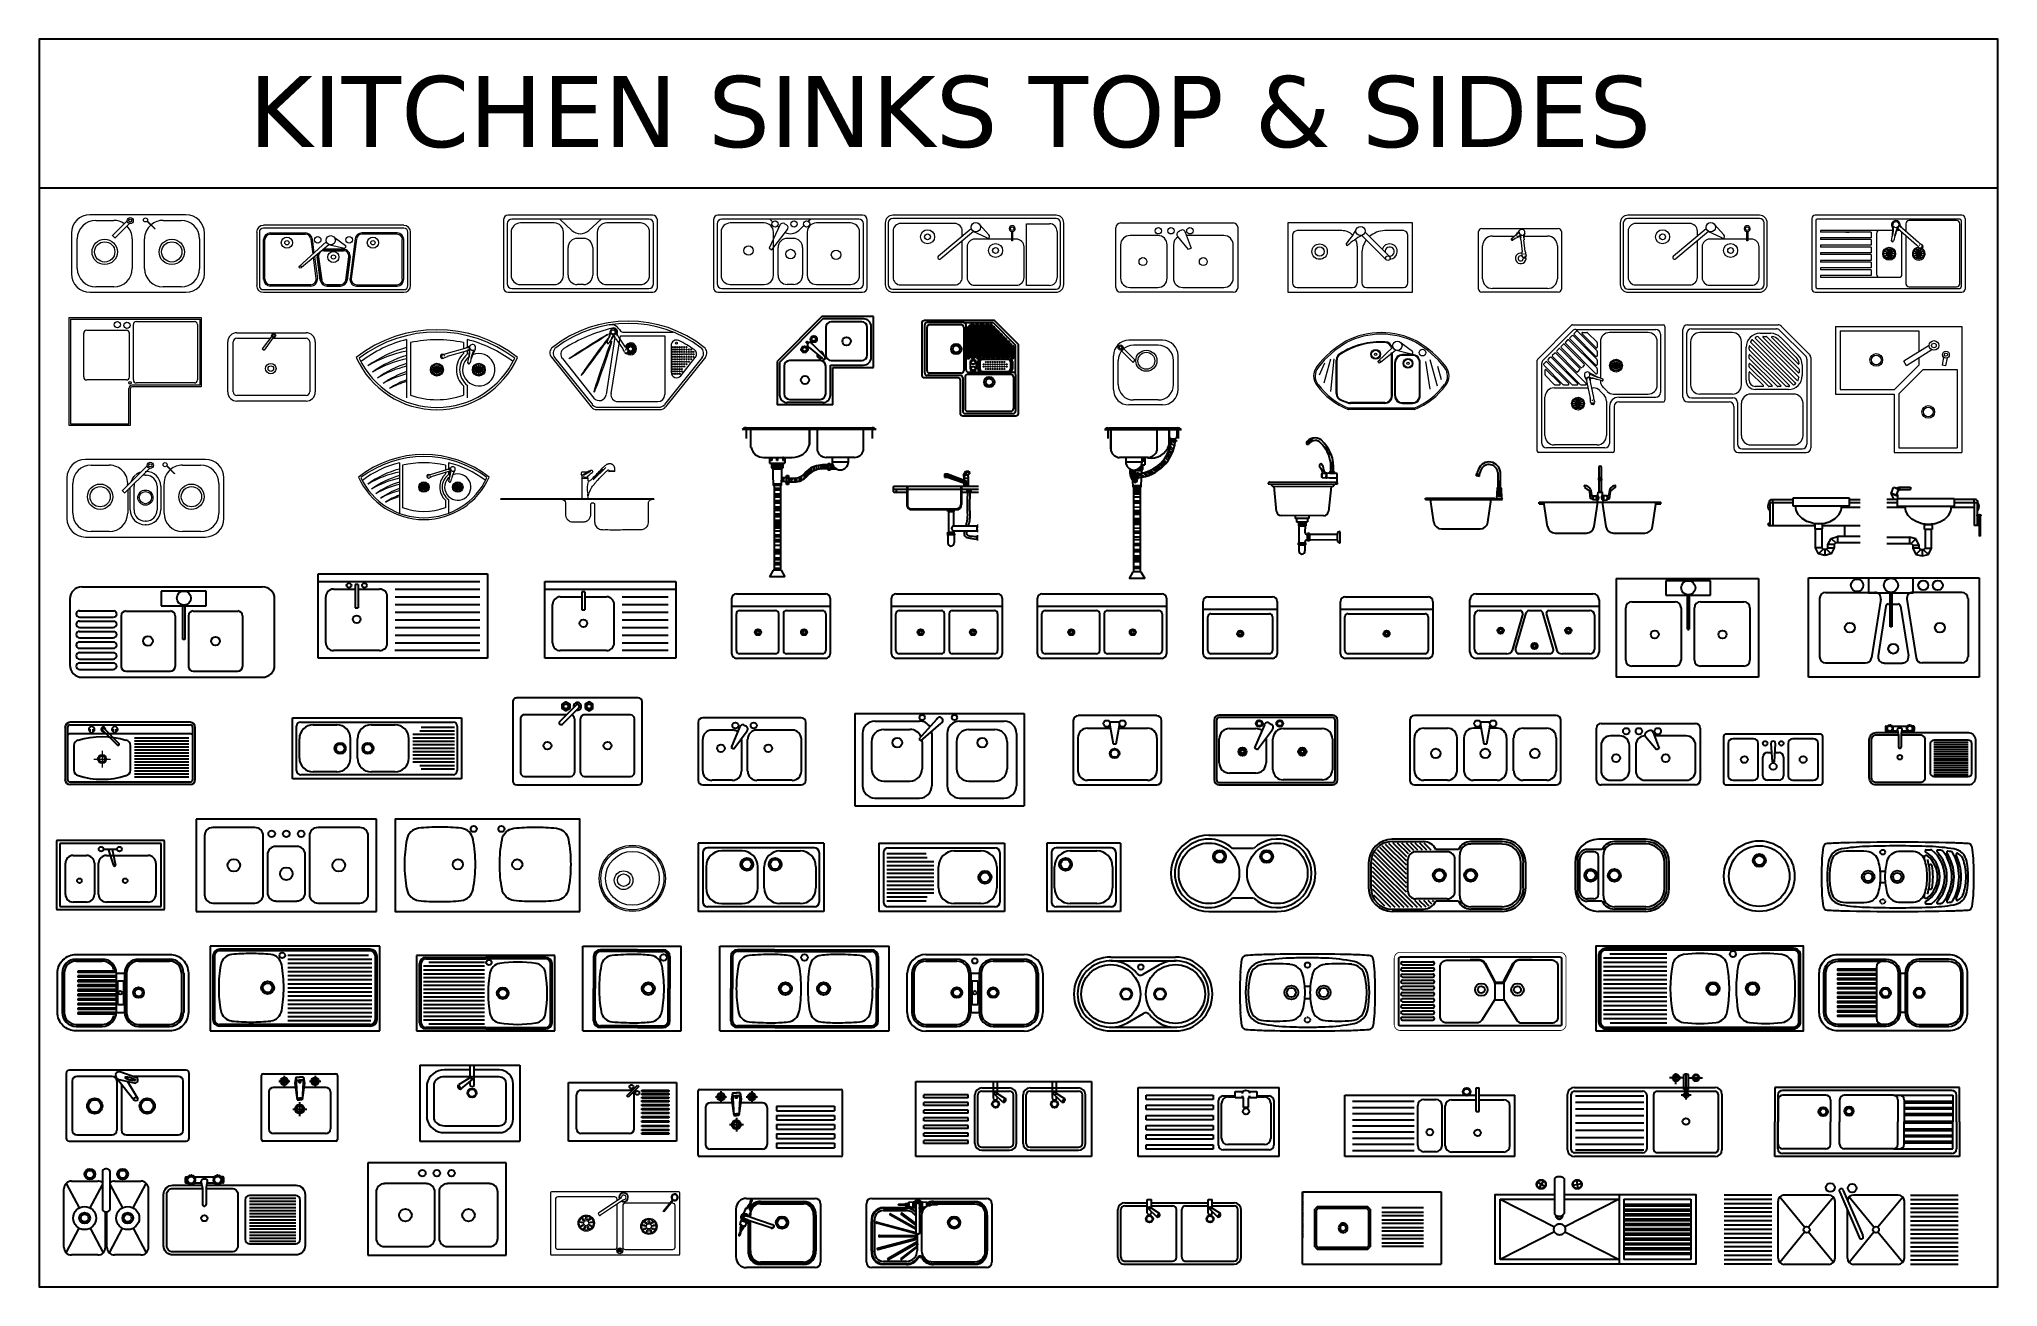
# Model space of a CAD drawing. Header units: inches. Extents: x 5253 to 5716, y 3226 to 3520.
import ezdxf

# ---------------------------------------------------------------- set-up
doc = ezdxf.new("R2010")
doc.units = ezdxf.units.IN
doc.header["$MEASUREMENT"] = 0
for name, pattern in [('0', [0]), ('Hidden', [0.28125, 0.1875, -0.09375]), ('RAYITAS', [0.375, 0.25, -0.125])]:
    doc.linetypes.add(name, pattern=pattern)
doc.layers.add('EX-A-FLOR-FIXT', color=2, linetype='Continuous')
doc.styles.add('ATTR', font='romans.shx', dxfattribs={"width": 0.8, "height": 0.470416})
doc.styles.add('DIM_FONT', font='SIMPLEX.shx', dxfattribs={"width": 0.8})
doc.styles.get("Standard").update_dxf_attribs({"font": 'arial.ttf'})

msp = doc.modelspace()

# ---------------------------------------------------------------- texts
at = {"insert": (5302.72, 3511.63), "char_height": 16.8, "attachment_point": 1}
msp.add_mtext_dynamic_manual_height_columns('{\\fVerdana|b0|i0|c0|p34;KITCHEN SINKS TOP & SIDES}', width=370.2987, gutter_width=1.09, heights=[0], dxfattribs=at)

# ---------------------------------------------------------------- blocks, each defined once
blk = doc.blocks.new('A$C564A496C')
at = {"linetype": 'ByBlock'}
for p, q in [((0, 419), (0, 31)), ((543, 450), (31, 450)), ((238, 409), (300, 409)), ((238, 389), (259, 266)), ((279, 266), (300, 389)), ((574, 31), (574, 419)), ((31, 92), (31, 307)), ((92, 368), (244, 368)), ((259, 266), (279, 266)), ((295, 368), (482, 368)), ((543, 307), (543, 92)), ((31, 0), (543, 0)), ((482, 31), (92, 31))]:
    blk.add_line(p, q, dxfattribs=at)
for centre, radius in [((218, 399), 20.5), ((320, 399), 20.5), ((269, 205), 30.7), ((269, 205), 25.7)]:
    blk.add_circle(centre, radius, dxfattribs=at)
for centre, radius, start, end in [((31, 419), 30.7, 90, 180), ((543, 419), 30.7, 0, 90), ((92, 307), 61.4, 90, 180), ((482, 307), 61.4, 0, 90), ((31, 31), 30.7, 180, 270), ((92, 92), 61.4, 180, 270), ((482, 92), 61.4, 270, 0), ((543, 31), 30.7, 270, 0)]:
    blk.add_arc(centre, radius, start, end, dxfattribs=at)
at = {"style": 'DIM_FONT', "width": 0.8, "flags": 9}
for tag in ['YSIZE', 'XSIZE']:
    blk.add_attdef(tag, (269, 450), '', height=0.5, rotation=270, dxfattribs=at)
blk = doc.blocks.new('A$C001E2F87')
at = {"linetype": 'ByBlock'}
for p, q in [((0, 406), (0, 30)), ((670, 436), (30, 436)), ((299, 389), (313, 381)), ((700, 30), (700, 406)), ((30, 89), (30, 297)), ((89, 357), (222, 357)), ((271, 379), (214, 244)), ((231, 234), (319, 351)), ((282, 296), (282, 89)), ((321, 89), (321, 297)), ((381, 357), (611, 357)), ((670, 297), (670, 89)), ((214, 244), (231, 234)), ((222, 30), (89, 30)), ((611, 30), (381, 30)), ((30, 0), (670, 0))]:
    blk.add_line(p, q, dxfattribs=at)
for centre, radius in [((242, 386), 19.8), ((361, 386), 19.8), ((148, 238), 24.8), ((455, 238), 24.8)]:
    blk.add_circle(centre, radius, dxfattribs=at)
for centre, radius, start, end in [((30, 406), 29.7, 90, 180), ((290, 372), 19.8, 60, 159.4623), ((670, 406), 29.7, 0, 90), ((89, 297), 59.4, 90, 180), ((222, 297), 59.4, 56.607, 90), ((303, 364), 19.8, 320.5377, 60), ((381, 297), 59.4, 90, 180), ((611, 297), 59.4, 0, 90), ((30, 30), 29.7, 180, 270), ((89, 89), 59.4, 180, 270), ((222, 89), 59.4, 270, 0), ((381, 89), 59.4, 180, 270), ((611, 89), 59.4, 270, 0), ((670, 30), 29.7, 270, 0)]:
    blk.add_arc(centre, radius, start, end, dxfattribs=at)
blk = doc.blocks.new('A$C51B36FC3')
at = {"linetype": 'ByBlock'}
for p, q in [((0, 421), (0, 33)), ((15, 421), (15, 33)), ((768, 454), (33, 454)), ((768, 439), (33, 439)), ((326, 391), (262, 241)), ((357, 402), (373, 393)), ((786, 33), (786, 421)), ((801, 33), (801, 421)), ((33, 143), (33, 300)), ((99, 366), (271, 366)), ((281, 230), (379, 360)), ((337, 299), (337, 143)), ((382, 99), (382, 300)), ((448, 366), (702, 366)), ((768, 300), (768, 99)), ((168, 217), (158, 218)), ((168, 214), (158, 213)), ((168, 221), (159, 224)), ((169, 210), (159, 207)), ((170, 224), (161, 229)), ((170, 207), (162, 202)), ((172, 227), (164, 233)), ((172, 204), (165, 197)), ((175, 229), (169, 237)), ((175, 202), (169, 193)), ((178, 231), (175, 241)), ((179, 200), (176, 190)), ((181, 232), (180, 242)), ((185, 232), (186, 242)), ((185, 199), (185, 189)), ((189, 232), (192, 241)), ((189, 199), (191, 190)), ((192, 201), (197, 192)), ((193, 230), (198, 239)), ((195, 203), (202, 195)), ((196, 228), (203, 235)), ((198, 206), (207, 200)), ((199, 224), (208, 229)), ((200, 221), (210, 224)), ((200, 210), (209, 206)), ((201, 217), (211, 218)), ((201, 213), (211, 211)), ((262, 241), (281, 230)), ((556, 217), (546, 218)), ((556, 214), (546, 213)), ((557, 221), (547, 224)), ((557, 210), (547, 207)), ((558, 224), (549, 229)), ((558, 207), (550, 202)), ((560, 227), (552, 233)), ((561, 204), (554, 197)), ((563, 229), (557, 237)), ((563, 202), (558, 193)), ((566, 231), (563, 241)), ((568, 200), (565, 190)), ((570, 232), (568, 242)), ((573, 199), (573, 189)), ((574, 232), (574, 242)), ((577, 199), (579, 190)), ((578, 232), (581, 241)), ((580, 201), (585, 192)), ((581, 230), (586, 239)), ((584, 228), (591, 235)), ((584, 203), (590, 195)), ((587, 224), (596, 229)), ((587, 206), (595, 200)), ((588, 210), (598, 206)), ((589, 221), (598, 224)), ((589, 217), (599, 218)), ((589, 213), (599, 211)), ((33, 15), (768, 15)), ((33, 0), (768, 0)), ((271, 77), (99, 77)), ((702, 33), (448, 33))]:
    blk.add_line(p, q, dxfattribs=at)
for centre, radius in [((293, 399), 22), ((293, 399), 16), ((426, 399), 22), ((426, 399), 16), ((184, 216), 26.8), ((184, 216), 16.8), ((184, 216), 11.8), ((573, 216), 26.8), ((573, 216), 16.8), ((573, 216), 11.8)]:
    blk.add_circle(centre, radius, dxfattribs=at)
for centre, radius, start, end in [((33, 421), 33, 90, 180), ((33, 421), 18, 90, 180), ((346, 383), 22, 60, 159.4623), ((362, 374), 22, 320.5377, 60), ((768, 421), 33, 0, 90), ((768, 421), 18, 0, 90), ((99, 300), 66.1, 90, 180), ((271, 300), 66.1, 56.607, 90), ((448, 300), 66.1, 90, 180), ((702, 300), 66.1, 0, 90), ((99, 143), 66.1, 180, 270), ((271, 143), 66.1, 270, 0), ((33, 33), 33, 180, 270), ((33, 33), 18, 180, 270), ((448, 99), 66.1, 180, 270), ((702, 99), 66.1, 270, 0), ((768, 33), 33, 270, 0), ((768, 33), 18, 270, 0)]:
    blk.add_arc(centre, radius, start, end, dxfattribs=at)
blk = doc.blocks.new('A$C27DD639B')
for p, q in [((0, 0), (0, 450)), ((0, 450), (916, 450)), ((51, 372), (51, 400)), ((51, 400), (486, 400)), ((486, 400), (486, 372)), ((551, 394), (630, 394)), ((581, 388), (630, 388)), ((630, 383), (630, 423)), ((630, 423), (675, 423)), ((675, 383), (630, 383)), ((675, 423), (675, 411)), ((675, 394), (675, 383)), ((683, 319), (683, 382)), ((725, 412), (725, 423)), ((725, 423), (770, 423)), ((725, 383), (725, 394)), ((770, 383), (725, 383)), ((770, 423), (770, 383)), ((770, 394), (851, 394)), ((770, 388), (821, 388)), ((916, 0), (916, 450)), ((486, 372), (51, 372)), ((51, 307), (51, 335)), ((51, 335), (486, 335)), ((486, 307), (51, 307)), ((51, 240), (51, 268)), ((51, 268), (486, 268)), ((486, 335), (486, 307)), ((486, 268), (486, 240)), ((521, 74), (521, 364)), ((541, 118), (541, 348)), ((714, 319), (683, 319)), ((714, 380), (714, 319)), ((861, 348), (861, 118)), ((881, 364), (881, 74)), ((486, 240), (51, 240)), ((51, 175), (51, 203)), ((51, 203), (486, 203)), ((486, 175), (51, 175)), ((51, 113), (51, 141)), ((51, 141), (486, 141)), ((486, 203), (486, 175)), ((486, 141), (486, 113)), ((486, 113), (51, 113)), ((51, 48), (51, 76)), ((51, 76), (486, 76)), ((486, 48), (51, 48)), ((486, 76), (486, 48)), ((851, 44), (551, 44)), ((821, 78), (581, 78)), ((916, 0), (0, 0))]:
    blk.add_line(p, q)
blk.add_circle((700, 294), 20.1)
for centre, radius, start, end in [((551, 364), 30, 90, 180), ((581, 348), 40, 90, 180), ((700, 403), 26.7, 19.9093, 161.5199), ((700, 403), 26.7, 198.4801, 230.0288), ((700, 403), 26.7, 301.5638, 340.0907), ((821, 348), 40, 0, 90), ((851, 364), 30, 0, 90), ((551, 74), 30, 180, 270), ((581, 118), 40, 180, 270), ((821, 118), 40, 270, 0), ((851, 74), 30, 270, 0)]:
    blk.add_arc(centre, radius, start, end)
blk = doc.blocks.new('A$C3A28108E')
for p, q in [((349, 521), (349, 501)), ((351, 523), (375, 525)), ((377, 524), (376, 497)), ((377, 524), (379, 524)), ((379, 525), (379, 496)), ((382, 496), (382, 525)), ((402, 535), (408, 539)), ((402, 535), (402, 526)), ((402, 535), (408, 532)), ((402, 526), (431, 526)), ((408, 539), (425, 539)), ((408, 532), (417, 535)), ((408, 532), (408, 526)), ((417, 535), (425, 532)), ((431, 535), (425, 539)), ((425, 532), (431, 535)), ((425, 532), (425, 526)), ((431, 526), (431, 535)), ((450, 463), (450, 523)), ((450, 463), (450, 523)), ((0, 456), (450, 453)), ((440, 464), (10, 466)), ((35, 440), (415, 439)), ((56, 277), (40, 440)), ((351, 498), (375, 496)), ((376, 497), (379, 497)), ((410, 439), (392, 276)), ((450, 463), (450, 453)), ((362, 249), (86, 250)), ((176, 250), (176, 231)), ((266, 231), (176, 231)), ((186, 231), (186, 209)), ((186, 209), (256, 209)), ((197, 209), (197, 183)), ((245, 206), (197, 206)), ((245, 204), (197, 204)), ((245, 201), (197, 201)), ((245, 196), (197, 196)), ((197, 183), (245, 183)), ((201, 183), (200, 73)), ((202, 193), (202, 186)), ((204, 186), (204, 193)), ((214, 193), (214, 186)), ((215, 186), (215, 193)), ((226, 185), (226, 193)), ((228, 193), (228, 185)), ((238, 185), (238, 193)), ((239, 193), (239, 185)), ((241, 183), (240, 143)), ((245, 209), (245, 183)), ((257, 127), (255, 127)), ((256, 231), (256, 209)), ((257, 86), (257, 134)), ((257, 134), (257, 86)), ((270, 134), (257, 134)), ((260, 128), (268, 128)), ((266, 249), (266, 231)), ((270, 134), (270, 86)), ((451, 127), (270, 127)), ((270, 127), (270, 92)), ((451, 89), (451, 129)), ((469, 145), (467, 145)), ((468, 73), (469, 145)), ((196, 73), (244, 73)), ((196, 73), (196, 60)), ((244, 60), (196, 60)), ((196, 60), (244, 60)), ((200, 60), (200, 20)), ((202, 63), (202, 71)), ((203, 71), (203, 63)), ((213, 63), (213, 71)), ((215, 71), (215, 63)), ((226, 71), (226, 63)), ((227, 63), (227, 71)), ((237, 71), (237, 63)), ((238, 63), (238, 71)), ((240, 77), (240, 73)), ((240, 60), (240, 20)), ((244, 73), (244, 60)), ((257, 92), (255, 92)), ((270, 86), (257, 86)), ((268, 127), (260, 127)), ((260, 117), (268, 117)), ((268, 115), (260, 115)), ((268, 104), (260, 104)), ((260, 103), (268, 103)), ((268, 93), (260, 93)), ((260, 92), (268, 91)), ((451, 91), (270, 92))]:
    blk.add_line(p, q)
for centre, radius, start, end in [((306, 688), 66.9, 53.7556, 152.0188), ((259, 726), 14.1, 206.6724, 277.978), ((324, 694), 66.4, 114.4868, 164.4431), ((306, 687), 50.6, 54.9599, 150.9927), ((186, 562), 223, 353.8941, 48.1392), ((186, 562), 240, 354.3083, 48.3678), ((244, 536), 202, 36.2117, 54.9183), ((328, 563), 114, 41.2539, 59.5029), ((344, 575), 10.3, 56.5838, 189.9651), ((479, 653), 167, 208.7624, 218.4891), ((370, 511), 23, 146.0172, 213.4402), ((307, 550), 54.3, 1.3878, 37.8843), ((328, 531), 27.5, 343.713, 40.7486), ((414, 563), 54.1, 192.9003, 225.3658), ((376, 524), 1, 359.7287, 93.224), ((381, 522), 3.3, 54.7346, 124.7229), ((414, 371), 155, 94.5459, 101.7435), ((234, 522), 191, 4.9232, 27.6682), ((417, 371), 155, 77.7139, 84.9115), ((10, 456), 10, 89.7287, 179.7287), ((35, 455), 15, 179.7287, 269.7287), ((375, 497), 1, 265.6344, 359.7287), ((380, 498), 3.3, 234.7346, 304.7229), ((421, 700), 206, 259.3094, 278.204), ((415, 454), 15, 269.7287, 359.7287), ((440, 454), 10, 359.7287, 89.7287), ((86, 280), 30, 185.7377, 269.7287), ((362, 279), 30, 269.7287, 353.7197), ((203, 193), 0.678, 359.7287, 179.7287), ((203, 186), 0.678, 179.7287, 359.7287), ((215, 193), 0.678, 359.7287, 179.7287), ((215, 186), 0.678, 179.7287, 359.7287), ((227, 193), 0.678, 359.7287, 179.7287), ((227, 185), 0.678, 179.7287, 359.7287), ((238, 193), 0.678, 359.7287, 179.7287), ((238, 185), 0.678, 179.7287, 359.7287), ((255, 142), 15, 179.7287, 269.7287), ((260, 127), 0.678, 89.7287, 269.7287), ((268, 127), 0.678, 269.7287, 89.7287), ((467, 129), 16.5, 85.9062, 179.7287), ((220, 20), 19.8, 179.7287, 359.7287), ((203, 71), 0.678, 359.7287, 179.7287), ((203, 63), 0.678, 179.7287, 359.7287), ((214, 71), 0.678, 359.7287, 179.7287), ((214, 63), 0.678, 179.7287, 359.7287), ((226, 71), 0.678, 359.7287, 179.7287), ((226, 63), 0.678, 179.7287, 359.7287), ((238, 71), 0.678, 359.7287, 179.7287), ((238, 63), 0.678, 179.7287, 359.7287), ((255, 77), 15, 89.7287, 179.7287), ((260, 116), 0.678, 89.7287, 269.7287), ((260, 104), 0.678, 89.7287, 269.7287), ((260, 92), 0.678, 89.7287, 269.7287), ((268, 116), 0.678, 269.7287, 89.7287), ((268, 104), 0.678, 269.7287, 89.7287), ((268, 92), 0.678, 269.7287, 89.7287), ((467, 89), 16.5, 179.7287, 273.5513)]:
    blk.add_arc(centre, radius, start, end)
blk = doc.blocks.new('A$C41BA5875')
for p, q in [((329, 347), (349, 343)), ((349, 345), (330, 349)), ((332, 359), (331, 359)), ((351, 353), (331, 357)), ((332, 359), (350, 355)), ((339, 377), (339, 377)), ((339, 377), (339, 377)), ((351, 355), (350, 355)), ((353, 364), (353, 363)), ((465, 265), (461, 195)), ((467, 265), (465, 265)), ((467, 265), (475, 265)), ((470, 366), (470, 270)), ((470, 270), (475, 270)), ((478, 308), (478, 278)), ((480, 308), (480, 278)), ((482, 270), (488, 270)), ((482, 265), (491, 265)), ((488, 270), (488, 366)), ((493, 265), (491, 265)), ((496, 195), (493, 265)), ((54, 43), (32, 190)), ((405, 43), (427, 190)), ((456, 190), (501, 190)), ((496, 195), (461, 195)), ((103, 0), (356, 0))]:
    blk.add_line(p, q)
at = {"ltscale": 0.5}
for p, q in [((0, 200), (451, 200)), ((0, 190), (0, 200)), ((0, 190), (501, 190)), ((451, 190), (451, 200))]:
    blk.add_line(p, q, dxfattribs=at)
blk.add_circle((479, 228), 4)
for centre, radius, start, end in [((516, 304), 191, 153.8227, 163.5153), ((413, 360), 74.6, 3.9278, 157.7896), ((533, 301), 191, 153.8227, 163.5153), ((413, 361), 56.9, 5.0863, 153.9099), ((336, 352), 7.1, 135.7303, 204.3545), ((330, 348), 1.15, 109.6272, 230.4577), ((332, 358), 1.15, 109.6272, 230.4577), ((344, 350), 7.1, 315.7303, 24.3545), ((349, 345), 1.15, 289.6272, 50.4577), ((350, 354), 1.15, 289.6272, 50.4577), ((474, 264), 8.01, 127.6786, 170.3939), ((95, 291), 383, 350.6374, 358.1278), ((5932, -207), 5477, 174.9947, 175.4442), ((486, 303), 9.58, 150.7965, 188.1583), ((870, 283), 394, 177.3421, 181.749), ((479, 307), 1.06, 19.4215, 160.5785), ((471, 303), 9.58, 351.8417, 29.2035), ((862, 291), 383, 181.8722, 189.3626), ((87, 283), 394, 358.251, 2.6579), ((-4911, -201), 5413, 4.5522, 5.0068), ((483, 264), 8.01, 9.6061, 52.3214), ((461, 190), 5.47, 94.6975, 175.3025), ((479, 228), 15, 109.3835, 71.0922), ((479, 228), 12.5, 114.4874, 65.5146), ((479, 228), 6, 171.8513, 8.1487), ((496, 190), 5.47, 4.6975, 85.3025), ((103, 50), 50, 188.5308, 270), ((356, 50), 50, 270, 351.4692)]:
    blk.add_arc(centre, radius, start, end)
blk = doc.blocks.new('A$C56267174')
for p, q in [((387, 426), (387, 357)), ((405, 357), (405, 426)), ((295, 302), (295, 308)), ((326, 274), (297, 295)), ((334, 222), (329, 269)), ((332, 285), (342, 239)), ((381, 247), (382, 265)), ((382, 265), (384, 265)), ((384, 265), (408, 265)), ((387, 344), (387, 270)), ((387, 270), (405, 270)), ((405, 270), (405, 344)), ((410, 265), (408, 265)), ((410, 247), (410, 265)), ((459, 285), (449, 239)), ((457, 222), (463, 269)), ((465, 274), (494, 295)), ((496, 302), (496, 308)), ((0, 200), (790, 200)), ((0, 190), (0, 200)), ((0, 190), (31, 190)), ((54, 43), (30, 200)), ((350, 222), (334, 222)), ((347, 234), (350, 234)), ((350, 234), (350, 240)), ((350, 234), (350, 222)), ((350, 216), (350, 222)), ((351, 241), (372, 242)), ((372, 213), (351, 215)), ((356, 43), (380, 200)), ((372, 242), (374, 243)), ((372, 214), (372, 242)), ((372, 242), (372, 242)), ((374, 213), (372, 214)), ((372, 214), (372, 213)), ((374, 213), (374, 243)), ((374, 243), (376, 243)), ((378, 200), (379, 207)), ((434, 43), (410, 200)), ((413, 200), (412, 207)), ((417, 243), (415, 243)), ((417, 213), (417, 243)), ((419, 242), (417, 243)), ((417, 213), (419, 214)), ((419, 214), (419, 242)), ((441, 241), (419, 242)), ((419, 242), (419, 242)), ((419, 213), (441, 215)), ((419, 214), (419, 213)), ((441, 234), (441, 240)), ((441, 234), (441, 222)), ((444, 234), (441, 234)), ((441, 216), (441, 222)), ((441, 222), (457, 222)), ((736, 43), (760, 200)), ((758, 190), (790, 190)), ((790, 190), (790, 200)), ((103, 0), (307, 0)), ((483, 0), (687, 0))]:
    blk.add_line(p, q)
for centre, radius, start, end in [((396, 426), 9, 0.1224, 179.8776), ((297, 308), 2, 90, 180), ((305, 302), 10, 180, 223.0734), ((281, 241), 70.4, 45.3741, 76.7548), ((319, 268), 10, 5.886, 43.0734), ((318, 283), 15, 8.8252, 34.3104), ((390, 351), 5.86, 140.4177, 217.9852), ((391, 264), 8.01, 127.6786, 170.3939), ((387, 356), 1.64, 102.6674, 218.0261), ((386, 346), 1.29, 114.8047, 245.1953), ((396, 321), 35.1, 73.5696, 106.4975), ((396, 314), 35.3, 73.5535, 106.4465), ((387, 346), 1.7, 215.7695, 256.5959), ((396, 324), 34.9, 75.0637, 104.9363), ((404, 356), 1.71, 325.8407, 73.6277), ((404, 346), 1.7, 283.4243, 324.2103), ((400, 264), 8.01, 9.6061, 52.3214), ((401, 351), 5.71, 319.9002, 40.0998), ((405, 346), 1.29, 294.8047, 65.1953), ((474, 283), 15, 145.6896, 171.1748), ((511, 241), 70.4, 103.2452, 134.6259), ((472, 268), 10, 136.9266, 174.114), ((494, 308), 2, 0, 90), ((486, 302), 10, 316.9266, 0), ((347, 239), 5, 185.886, 270), ((351, 240), 1, 94.3321, 180), ((351, 216), 1, 180, 265.6679), ((374, 208), 5, 357.14, 90), ((376, 248), 5, 270, 357.14), ((366, 228), 20.6, 319.9184, 39.0717), ((425, 228), 20.6, 140.9283, 220.0816), ((415, 248), 5, 182.86, 270), ((417, 208), 5, 90, 182.86), ((440, 240), 1, 360, 85.6679), ((440, 216), 1, 274.3321, 0), ((444, 239), 5, 270, 354.114), ((103, 50), 50, 188.5308, 270), ((307, 50), 50, 270, 351.4692), ((483, 50), 50, 188.5308, 270), ((687, 50), 50, 270, 351.4692)]:
    blk.add_arc(centre, radius, start, end)
for start_param, end_param in [(-0.053243, 3.194836), (3.592619, 5.832158)]:
    blk.add_ellipse((396, 345), major_axis=(10, 0), ratio=0.172573, start_param=start_param, end_param=end_param)
blk = doc.blocks.new('A$C3F1F55EA')
for p, q in [((0, 958), (870, 958)), ((25, 968), (844, 968)), ((25, 958), (25, 899)), ((57, 840), (57, 958)), ((437, 958), (437, 860)), ((437, 860), (437, 958)), ((487, 958), (487, 860)), ((787, 958), (787, 860)), ((844, 958), (844, 899)), ((140, 775), (325, 775)), ((177, 775), (177, 738)), ((187, 775), (192, 775)), ((187, 755), (187, 775)), ((192, 775), (192, 755)), ((225, 775), (230, 775)), ((225, 755), (225, 775)), ((230, 775), (230, 755)), ((268, 775), (263, 775)), ((263, 775), (263, 755)), ((268, 755), (268, 775)), ((278, 775), (278, 738)), ((487, 860), (487, 820)), ((729, 775), (545, 775)), ((690, 775), (584, 775)), ((584, 775), (584, 747)), ((690, 747), (690, 775)), ((787, 860), (787, 820)), ((177, 738), (278, 738)), ((192, 755), (187, 755)), ((191, 738), (191, 707)), ((191, 707), (196, 702)), ((191, 707), (263, 707)), ((196, 738), (202, 593)), ((196, 702), (258, 702)), ((205, 738), (205, 707)), ((213, 738), (213, 707)), ((223, 738), (223, 707)), ((230, 755), (225, 755)), ((234, 738), (234, 707)), ((243, 738), (243, 707)), ((251, 738), (251, 707)), ((258, 738), (253, 593)), ((263, 707), (258, 702)), ((260, 619), (260, 644)), ((263, 755), (268, 755)), ((263, 738), (263, 707)), ((270, 618), (270, 643)), ((287, 658), (301, 658)), ((287, 600), (287, 658)), ((287, 644), (301, 644)), ((287, 640), (301, 640)), ((301, 658), (301, 600)), ((310, 616), (311, 641)), ((323, 615), (324, 640)), ((341, 616), (341, 641)), ((354, 617), (354, 643)), ((373, 622), (374, 649)), ((386, 627), (386, 655)), ((404, 637), (404, 671)), ((414, 645), (415, 683)), ((427, 659), (428, 694)), ((440, 672), (440, 703)), ((452, 681), (453, 710)), ((468, 690), (468, 717)), ((483, 695), (483, 722)), ((497, 699), (497, 725)), ((513, 701), (514, 724)), ((523, 702), (523, 727)), ((538, 702), (538, 727)), ((550, 703), (550, 728)), ((559, 736), (572, 736)), ((559, 693), (559, 736)), ((559, 729), (572, 729)), ((559, 726), (572, 726)), ((559, 705), (572, 705)), ((559, 701), (572, 701)), ((572, 693), (559, 693)), ((572, 736), (572, 693)), ((578, 702), (579, 727)), ((584, 747), (690, 747)), ((584, 747), (690, 747)), ((591, 702), (591, 720)), ((594, 702), (594, 716)), ((201, 604), (254, 604)), ((253, 593), (202, 593)), ((207, 604), (207, 593)), ((207, 593), (207, 42)), ((207, 576), (248, 576)), ((207, 564), (248, 563)), ((207, 539), (248, 539)), ((207, 533), (248, 532)), ((207, 520), (248, 520)), ((215, 604), (215, 593)), ((225, 604), (225, 593)), ((234, 604), (234, 593)), ((243, 604), (243, 593)), ((248, 592), (248, 42)), ((251, 604), (251, 593)), ((287, 620), (301, 620)), ((287, 615), (301, 615)), ((301, 600), (287, 600)), ((207, 495), (248, 495)), ((207, 492), (248, 492)), ((207, 480), (248, 479)), ((207, 455), (248, 454)), ((207, 445), (248, 445)), ((207, 433), (248, 432)), ((207, 408), (248, 408)), ((207, 405), (248, 404)), ((207, 392), (248, 392)), ((207, 367), (248, 367)), ((207, 355), (248, 355)), ((207, 342), (248, 342)), ((207, 330), (248, 330)), ((207, 318), (248, 317)), ((207, 299), (248, 298)), ((207, 274), (248, 273)), ((207, 261), (248, 261)), ((207, 243), (248, 242)), ((207, 230), (248, 230)), ((207, 205), (248, 205)), ((207, 177), (248, 177)), ((207, 165), (248, 164)), ((207, 152), (248, 152)), ((202, 42), (177, 0)), ((278, 0), (177, 0)), ((253, 42), (202, 42)), ((207, 124), (248, 124)), ((207, 112), (248, 111)), ((207, 93), (248, 93)), ((207, 80), (248, 80)), ((207, 56), (248, 55)), ((253, 42), (278, 0))]:
    blk.add_line(p, q)
for centre, radius, start, end in [((25, 932), 35.8, 90.1181, 133.8568), ((845, 932), 35.8, 46.1432, 89.8819), ((140, 860), 85, 193.5615, 270), ((328, 887), 112, 268.1682, 345.9142), ((550, 840), 65.2, 197.78, 265.814), ((725, 840), 65.6, 274.0736, 342.5882), ((-356, -10980), 11640, 86.8332, 86.9894), ((325, 856), 215, 263.5944, 276.0454), ((338, 730), 89.2, 276.1913, 324.9269), ((338, 730), 114, 276.1748, 323.8711), ((522, 573), 153, 94.6359, 136.2171), ((522, 573), 128, 94.726, 135.4576), ((564, -42), 770, 90.4343, 94.0957), ((564, -42), 744, 90.4484, 94.096), ((737, 8148), 7423, 268.7222, 268.8452), ((737, 8148), 7448, 268.7265, 269.0106), ((637, 747), 52.9, 180, 0), ((-356, -10980), 11615, 86.8264, 86.9894), ((325, 856), 240, 264.2633, 276.0528)]:
    blk.add_arc(centre, radius, start, end)
blk = doc.blocks.new('A$C6C081E06')
for p, q in [((0, 968), (500, 968)), ((21, 968), (21, 909)), ((25, 978), (475, 978)), ((41, 968), (41, 870)), ((41, 958), (41, 837)), ((41, 840), (41, 958)), ((341, 968), (341, 870)), ((341, 968), (341, 870)), ((421, 968), (421, 868)), ((421, 968), (421, 922)), ((421, 907), (421, 968)), ((421, 868), (421, 958)), ((421, 958), (421, 868)), ((429, 898), (466, 898)), ((429, 889), (429, 898)), ((434, 898), (434, 889)), ((436, 907), (456, 907)), ((436, 907), (460, 907)), ((436, 898), (436, 907)), ((460, 898), (436, 898)), ((438, 898), (438, 889)), ((459, 898), (459, 889)), ((460, 907), (460, 898)), ((462, 898), (462, 889)), ((466, 898), (466, 889)), ((471, 968), (471, 922)), ((478, 968), (478, 909)), ((41, 870), (41, 830)), ((283, 785), (98, 785)), ((283, 785), (98, 785)), ((244, 785), (138, 785)), ((138, 785), (138, 757)), ((244, 757), (244, 785)), ((255, 785), (250, 785)), ((250, 785), (250, 765)), ((250, 765), (255, 765)), ((255, 765), (255, 785)), ((262, 785), (262, 738)), ((341, 870), (341, 830)), ((341, 870), (341, 830)), ((385, 771), (404, 754)), ((395, 784), (414, 768)), ((402, 796), (421, 779)), ((407, 805), (427, 788)), ((412, 813), (431, 796)), ((417, 825), (436, 808)), ((420, 834), (440, 816)), ((425, 846), (445, 828)), ((428, 858), (449, 840)), ((466, 889), (429, 889)), ((433, 878), (454, 859)), ((442, 889), (458, 876)), ((138, 757), (244, 757)), ((138, 757), (244, 757)), ((165, 696), (197, 696)), ((165, 683), (197, 684)), ((167, 671), (199, 671)), ((171, 658), (203, 659)), ((174, 653), (205, 652)), ((176, 706), (180, 702)), ((177, 646), (209, 645)), ((180, 702), (242, 702)), ((182, 639), (212, 639)), ((183, 637), (185, 593)), ((208, 685), (220, 685)), ((208, 649), (208, 685)), ((208, 678), (220, 678)), ((208, 673), (220, 673)), ((208, 661), (220, 661)), ((208, 656), (220, 656)), ((220, 649), (208, 649)), ((209, 707), (247, 707)), ((217, 711), (217, 707)), ((220, 685), (220, 649)), ((222, 680), (247, 658)), ((226, 717), (226, 707)), ((234, 682), (258, 661)), ((235, 727), (235, 707)), ((239, 657), (237, 593)), ((242, 738), (240, 683)), ((240, 738), (262, 738)), ((240, 700), (240, 691)), ((247, 707), (242, 702)), ((247, 738), (247, 707)), ((252, 685), (274, 665)), ((260, 687), (282, 668)), ((276, 692), (297, 674)), ((282, 695), (303, 677)), ((291, 698), (311, 680)), ((301, 703), (321, 685)), ((314, 710), (334, 693)), ((322, 715), (342, 698)), ((332, 721), (352, 704)), ((338, 726), (357, 709)), ((348, 733), (367, 716)), ((358, 742), (369, 732)), ((358, 741), (376, 725)), ((365, 748), (384, 732)), ((372, 756), (391, 739)), ((378, 763), (397, 746)), ((185, 636), (213, 635)), ((185, 604), (237, 604)), ((185, 604), (237, 604)), ((237, 593), (185, 593)), ((237, 593), (185, 593)), ((190, 42), (190, 604)), ((190, 586), (232, 586)), ((190, 574), (232, 573)), ((190, 561), (232, 561)), ((190, 549), (232, 549)), ((190, 530), (232, 530)), ((191, 629), (210, 629)), ((191, 604), (191, 593)), ((191, 604), (191, 593)), ((199, 604), (198, 593)), ((199, 604), (198, 593)), ((208, 604), (208, 593)), ((208, 604), (208, 593)), ((217, 604), (217, 593)), ((217, 604), (217, 593)), ((226, 604), (226, 593)), ((226, 604), (226, 593)), ((232, 592), (232, 42)), ((234, 604), (234, 593)), ((234, 604), (234, 593)), ((237, 603), (237, 592)), ((237, 603), (237, 592)), ((237, 603), (237, 592)), ((237, 603), (237, 592)), ((190, 505), (232, 505)), ((190, 502), (232, 502)), ((190, 490), (232, 489)), ((190, 465), (232, 464)), ((190, 443), (232, 442)), ((190, 430), (232, 430)), ((190, 418), (232, 418)), ((190, 390), (232, 389)), ((190, 377), (232, 377)), ((190, 365), (232, 365)), ((190, 352), (232, 352)), ((190, 328), (232, 327)), ((190, 309), (232, 308)), ((190, 296), (232, 296)), ((190, 271), (232, 271)), ((190, 253), (232, 252)), ((190, 228), (232, 227)), ((190, 215), (232, 215)), ((190, 187), (232, 187)), ((190, 175), (232, 174)), ((190, 147), (232, 146)), ((190, 134), (232, 134)), ((185, 42), (161, 0)), ((237, 42), (185, 42)), ((190, 122), (232, 121)), ((190, 109), (232, 109)), ((190, 78), (232, 78)), ((190, 66), (232, 65)), ((237, 42), (262, 0)), ((262, 0), (161, 0))]:
    blk.add_line(p, q)
for centre, radius, start, end in [((25, 942), 35.8, 90.1181, 133.8568), ((436, 922), 15, 180, 270), ((456, 922), 15, 270, 0), ((475, 942), 35.8, 46.1432, 89.8819), ((103, 850), 65.2, 197.78, 265.814), ((198, 917), 263, 274.7687, 353.9632), ((195, 920), 241, 275.9214, 352.7644), ((304, 904), 122, 258.7813, 342.8394), ((278, 850), 65.6, 274.0736, 342.5882), ((191, 757), 52.9, 180, 0), ((252, 691), 87.4, 168.0928, 228.4756), ((200, 636), 12.4, 239.6431, 25.9064), ((282, 690), 85.7, 172.0085, 214.4064), ((195, 920), 241, 270.5897, 273.1821), ((195, 920), 266, 272.1215, 272.8832)]:
    blk.add_arc(centre, radius, start, end)
blk = doc.blocks.new("32'' Sink Double PV")
for p, q in [((-16, -4), (16, -4)), ((-0.75, -18.5), (-0.75, -6.5)), ((0.75, -6.5), (0.75, -18.5))]:
    blk.add_line(p, q)
for points in [[(-14.5, 0), (14.5, 0)], [(-16, -19.5), (-16, -1.5)], [(-13.5, -5.5), (-1.75, -5.5)], [(1.75, -5.5), (13.5, -5.5)], [(16, -1.5), (16, -19.5)], [(-14.5, -18.5), (-14.5, -6.5)], [(14.5, -6.5), (14.5, -18.5)], [(14.5, -21), (-14.5, -21)], [(-1.75, -19.5), (-13.5, -19.5)], [(13.5, -19.5), (1.75, -19.5)]]:
    blk.add_lwpolyline(points)
for centre, radius in [((-7.5, -12.5), 1), ((-7.5, -12.5), 0.5), ((7.5, -12.5), 1), ((7.5, -12.5), 0.5)]:
    blk.add_circle(centre, radius)
for centre, radius, start, end in [((-14.5, -1.5), 1.5, 90, 180), ((14.5, -1.5), 1.5, 0, 90), ((-13.5, -6.5), 1, 90, 180), ((-1.75, -6.5), 1, 0, 90), ((1.75, -6.5), 1, 90, 180), ((13.5, -6.5), 1, 0, 90), ((-13.5, -18.5), 1, 180, 270), ((-1.75, -18.5), 1, 270, 0), ((1.75, -18.5), 1, 180, 270), ((13.5, -18.5), 1, 270, 0), ((-14.5, -19.5), 1.5, 180, 270), ((14.5, -19.5), 1.5, 270, 0)]:
    blk.add_arc(centre, radius, start, end)
at = {"style": 'ATTR', "width": 0.8, "flags": 9}
blk.add_attdef('ESTCODE', (0, 0), '', height=0.0064, dxfattribs=at)
blk = doc.blocks.new("36'' Sink Double PV")
for p, q in [((-18, -4), (18, -4)), ((-0.75, -18.5), (-0.75, -6.5)), ((0.75, -6.5), (0.75, -18.5))]:
    blk.add_line(p, q)
for points in [[(-16.5, 0), (16.5, 0)], [(-18, -19.5), (-18, -1.5)], [(-15.5, -5.5), (-1.75, -5.5)], [(1.75, -5.5), (15.5, -5.5)], [(18, -1.5), (18, -19.5)], [(-16.5, -18.5), (-16.5, -6.5)], [(16.5, -6.5), (16.5, -18.5)], [(16.5, -21), (-16.5, -21)], [(-1.75, -19.5), (-15.5, -19.5)], [(15.5, -19.5), (1.75, -19.5)]]:
    blk.add_lwpolyline(points)
for centre, radius in [((-8.5, -12.5), 1), ((-8.5, -12.5), 0.5), ((8.5, -12.5), 1), ((8.5, -12.5), 0.5)]:
    blk.add_circle(centre, radius)
for centre, radius, start, end in [((-16.5, -1.5), 1.5, 90, 180), ((16.5, -1.5), 1.5, 0, 90), ((-15.5, -6.5), 1, 90, 180), ((-1.75, -6.5), 1, 0, 90), ((1.75, -6.5), 1, 90, 180), ((15.5, -6.5), 1, 0, 90), ((-15.5, -18.5), 1, 180, 270), ((-1.75, -18.5), 1, 270, 0), ((1.75, -18.5), 1, 180, 270), ((15.5, -18.5), 1, 270, 0), ((-16.5, -19.5), 1.5, 180, 270), ((16.5, -19.5), 1.5, 270, 0)]:
    blk.add_arc(centre, radius, start, end)
at = {"style": 'ATTR', "width": 0.8, "flags": 9}
blk.add_attdef('ESTCODE', (0, 0), '', height=0.0072, dxfattribs=at)
blk = doc.blocks.new("42'' Sink Double PV")
for p, q in [((-21, -4), (21, -4)), ((-0.75, -18.5), (-0.75, -6.5)), ((0.75, -6.5), (0.75, -18.5))]:
    blk.add_line(p, q)
for points in [[(-19.5, 0), (19.5, 0)], [(-21, -19.5), (-21, -1.5)], [(-18.5, -5.5), (-1.75, -5.5)], [(1.75, -5.5), (18.5, -5.5)], [(21, -1.5), (21, -19.5)], [(-19.5, -18.5), (-19.5, -6.5)], [(19.5, -6.5), (19.5, -18.5)], [(19.5, -21), (-19.5, -21)], [(-1.75, -19.5), (-18.5, -19.5)], [(18.5, -19.5), (1.75, -19.5)]]:
    blk.add_lwpolyline(points)
for centre, radius in [((-10, -12.5), 1), ((-10, -12.5), 0.5), ((10, -12.5), 1), ((10, -12.5), 0.5)]:
    blk.add_circle(centre, radius)
for centre, radius, start, end in [((-19.5, -1.5), 1.5, 90, 180), ((19.5, -1.5), 1.5, 0, 90), ((-18.5, -6.5), 1, 90, 180), ((-1.75, -6.5), 1, 0, 90), ((1.75, -6.5), 1, 90, 180), ((18.5, -6.5), 1, 0, 90), ((-18.5, -18.5), 1, 180, 270), ((-1.75, -18.5), 1, 270, 0), ((1.75, -18.5), 1, 180, 270), ((18.5, -18.5), 1, 270, 0), ((-19.5, -19.5), 1.5, 180, 270), ((19.5, -19.5), 1.5, 270, 0)]:
    blk.add_arc(centre, radius, start, end)
at = {"style": 'ATTR', "width": 0.8, "flags": 9}
blk.add_attdef('ESTCODE', (0, 0), '', height=0.0084, dxfattribs=at)
blk = doc.blocks.new("24'' Sink Single PV")
blk.add_line((-12.00001, -3.999996), (12, -3.999996))
for points in [[(-10.5, 0), (10.5, 0)], [(-12.00001, -18.499996), (-12.00001, -1.5)], [(-9.5, -5.499996), (9.5, -5.499996)], [(12, -1.5), (12, -18.499996)], [(-10.5, -17.499996), (-10.5, -6.499996)], [(10.5, -6.499996), (10.5, -17.499996)], [(9.5, -18.499996), (-9.5, -18.499996)], [(10.5, -19.999996), (-10.5, -19.999996)]]:
    blk.add_lwpolyline(points)
for radius in [1, 0.5]:
    blk.add_circle((0, -11.999996), radius)
for centre, radius, start, end in [((-10.5, -1.5), 1.5, 90, 180), ((-9.5, -6.499996), 1, 90, 180), ((9.5, -6.499996), 1, 0, 90), ((10.5, -1.5), 1.5, 0, 90), ((-10.5, -18.499996), 1.5, 180, 270), ((-9.5, -17.499996), 1, 180, 270), ((9.5, -17.499996), 1, 270, 0), ((10.5, -18.499996), 1.5, 270, 0)]:
    blk.add_arc(centre, radius, start, end)
at = {"style": 'ATTR', "width": 0.8, "flags": 9}
blk.add_attdef('ESTCODE', (0, 0), '', height=0.0048, dxfattribs=at)
blk = doc.blocks.new("30'' Sink Single PV")
blk.add_line((-15, -3.999996), (15, -3.999996))
for points in [[(-13.5, 0), (13.5, 0)], [(-15, -18.499996), (-15, -1.5)], [(-12.5, -5.499996), (12.5, -5.499996)], [(15, -1.5), (15, -18.499996)], [(-13.5, -17.499996), (-13.5, -6.499996)], [(13.5, -6.499996), (13.5, -17.499996)], [(12.5, -18.499996), (-12.5, -18.499996)], [(13.5, -19.999996), (-13.5, -19.999996)]]:
    blk.add_lwpolyline(points)
for radius in [1, 0.5]:
    blk.add_circle((0, -11.999996), radius)
for centre, radius, start, end in [((-13.5, -1.5), 1.5, 90, 180), ((-12.5, -6.499996), 1, 90, 180), ((12.5, -6.499996), 1, 0, 90), ((13.5, -1.5), 1.5, 0, 90), ((-13.5, -18.499996), 1.5, 180, 270), ((-12.5, -17.499996), 1, 180, 270), ((12.5, -17.499996), 1, 270, 0), ((13.5, -18.499996), 1.5, 270, 0)]:
    blk.add_arc(centre, radius, start, end)
at = {"style": 'ATTR', "width": 0.8, "flags": 9}
blk.add_attdef('ESTCODE', (0, 0), '', height=0.006, dxfattribs=at)
blk = doc.blocks.new("42'' Triple Sink PV")
for p, q in [((-21, -4), (21, -4)), ((-6.1215, -18.1752), (-2.7105, -6.2368)), ((6.1215, -18.1752), (2.7105, -6.2368)), ((-3.778, -6.4727), (-7.2054, -18.4688)), ((3.7779, -6.4727), (7.2054, -18.4688))]:
    blk.add_line(p, q)
for points in [[(-19, 0), (19, 0)], [(-21, -19), (-21, -2)], [(-18, -5.5), (-4.6785, -5.5)], [(-1.8726, -5.5), (1.8726, -5.5)], [(4.6785, -5.5), (18, -5.5)], [(21, -2), (21, -19)], [(-19.5, -18), (-19.5, -7)], [(19.5, -7), (19.5, -18)], [(19, -21), (-19, -21)], [(-9, -19.5), (-18, -19.5)], [(5, -19.5), (-5, -19.5)], [(18, -19.5), (9, -19.5)]]:
    blk.add_lwpolyline(points)
for centre, radius in [((-11, -12), 1), ((-11, -12), 0.5), ((11, -12), 1), ((11, -12), 0.5), ((0, -17), 1), ((0, -17), 0.5)]:
    blk.add_circle(centre, radius)
for centre, radius, start, end in [((-19, -2), 2, 90, 180), ((19, -2), 2, 0, 90), ((-18, -7), 1.5, 90, 180), ((-4.7581, -6.4769), 0.9801, 0.2403933, 85.3467), ((-1.7369, -6.4992), 1.0084, 97.7365, 164.9162), ((1.7368, -6.4992), 1.0084, 15.08383, 82.2635), ((4.758, -6.4769), 0.9801, 94.6533, 179.7596), ((18, -7), 1.5, 0, 90), ((-19, -19), 2, 180, 270), ((-18, -18), 1.5, 180, 270), ((-8.7744, -17.8173), 1.6977, 262.3642, 337.4465), ((-4.9475, -18.3174), 1.1837, 173.0847, 267.4578), ((4.9475, -18.3174), 1.1837, 272.5422, 6.915261), ((8.7744, -17.8173), 1.6977, 202.5535, 277.6358), ((18, -18), 1.5, 270, 0), ((19, -19), 2, 270, 0)]:
    blk.add_arc(centre, radius, start, end)
at = {"style": 'ATTR', "width": 0.8, "flags": 9}
blk.add_attdef('ESTCODE', (0, 0), '', height=0.0084, dxfattribs=at)
blk = doc.blocks.new('A$C62D03D3B')
at = {"lineweight": 5}
for p, q in [((579, 382), (576, 381)), ((581, 383), (579, 382)), ((583, 384), (581, 383)), ((586, 384), (583, 384)), ((588, 384), (586, 384)), ((590, 384), (588, 384)), ((591, 384), (590, 384)), ((593, 384), (591, 384)), ((594, 383), (593, 384)), ((596, 383), (594, 383)), ((597, 382), (596, 383)), ((598, 381), (597, 382)), ((600, 323), (683, 404)), ((604, 334), (665, 393)), ((648, 387), (643, 381)), ((653, 392), (648, 387)), ((657, 397), (653, 392)), ((661, 401), (657, 397)), ((665, 404), (661, 401)), ((668, 407), (665, 404)), ((671, 410), (668, 407)), ((674, 413), (671, 410)), ((677, 415), (674, 413)), ((680, 417), (677, 415)), ((682, 419), (680, 417)), ((685, 421), (682, 419)), ((688, 423), (685, 421)), ((691, 424), (688, 423)), ((689, 381), (691, 383)), ((694, 425), (691, 424)), ((691, 383), (693, 385)), ((693, 385), (695, 386)), ((697, 426), (694, 425)), ((695, 386), (696, 387)), ((696, 387), (697, 388)), ((700, 427), (697, 426)), ((697, 388), (699, 388)), ((699, 388), (700, 388)), ((703, 428), (700, 427)), ((700, 388), (701, 387)), ((700, 388), (700, 388)), ((701, 387), (702, 386)), ((702, 386), (702, 385)), ((702, 385), (702, 384)), ((702, 384), (702, 382)), ((702, 382), (702, 381)), ((706, 428), (703, 428)), ((740, 383), (703, 381)), ((709, 428), (706, 428)), ((712, 428), (709, 428)), ((714, 428), (712, 428)), ((717, 427), (714, 428)), ((720, 426), (717, 427)), ((722, 425), (720, 426)), ((724, 424), (722, 425)), ((726, 423), (724, 424)), ((728, 421), (726, 423)), ((730, 419), (728, 421)), ((732, 418), (730, 419)), ((733, 416), (732, 418)), ((735, 414), (733, 416)), ((736, 412), (735, 414)), ((737, 410), (736, 412)), ((738, 408), (737, 410)), ((739, 406), (738, 408)), ((739, 403), (739, 406)), ((740, 401), (739, 403)), ((740, 398), (740, 401)), ((741, 395), (740, 398)), ((740, 379), (741, 382)), ((741, 392), (741, 395)), ((741, 389), (741, 392)), ((741, 386), (741, 389)), ((741, 382), (741, 386)), ((527, 351), (523, 361)), ((528, 352), (527, 351)), ((527, 351), (527, 200)), ((566, 333), (527, 333)), ((567, 332), (527, 332)), ((529, 354), (528, 352)), ((531, 355), (529, 354)), ((534, 357), (531, 355)), ((532, 375), (563, 375)), ((537, 359), (534, 357)), ((540, 361), (537, 359)), ((538, 354), (579, 378)), ((543, 362), (540, 361)), ((546, 364), (543, 362)), ((549, 366), (546, 364)), ((552, 368), (549, 366)), ((554, 369), (552, 368)), ((557, 371), (554, 369)), ((559, 373), (557, 371)), ((562, 374), (559, 373)), ((561, 345), (567, 349)), ((564, 376), (562, 374)), ((567, 377), (564, 376)), ((566, 343), (567, 349)), ((566, 337), (566, 343)), ((567, 332), (566, 337)), ((569, 378), (567, 377)), ((567, 349), (569, 351)), ((567, 328), (567, 332)), ((567, 325), (567, 328)), ((567, 323), (567, 325)), ((568, 321), (567, 323)), ((568, 320), (568, 321)), ((568, 319), (568, 320)), ((568, 318), (568, 319)), ((569, 317), (568, 318)), ((572, 379), (569, 378)), ((569, 351), (571, 353)), ((569, 316), (569, 317)), ((570, 315), (569, 316)), ((569, 316), (569, 316)), ((571, 315), (570, 315)), ((570, 315), (570, 315)), ((571, 353), (574, 355)), ((572, 315), (571, 315)), ((571, 315), (571, 315)), ((574, 380), (572, 379)), ((574, 315), (572, 315)), ((576, 381), (574, 380)), ((574, 355), (576, 357)), ((576, 316), (574, 315)), ((576, 357), (578, 359)), ((578, 317), (576, 316)), ((578, 359), (580, 361)), ((581, 319), (578, 317)), ((578, 247), (582, 259)), ((579, 378), (585, 379)), ((580, 361), (582, 362)), ((585, 322), (581, 319)), ((582, 362), (584, 364)), ((582, 259), (587, 268)), ((584, 364), (586, 365)), ((589, 326), (585, 322)), ((586, 365), (588, 366)), ((587, 268), (592, 276)), ((588, 366), (590, 367)), ((595, 332), (589, 326)), ((590, 367), (592, 369)), ((592, 369), (593, 370)), ((592, 276), (597, 283)), ((593, 370), (594, 371)), ((594, 371), (596, 372)), ((601, 338), (595, 332)), ((596, 372), (597, 373)), ((597, 374), (598, 375)), ((597, 373), (597, 374)), ((597, 283), (602, 288)), ((598, 380), (598, 381)), ((599, 379), (598, 380)), ((598, 375), (599, 376)), ((599, 378), (599, 379)), ((599, 377), (599, 378)), ((599, 376), (599, 377)), ((608, 345), (601, 338)), ((602, 288), (606, 293)), ((606, 293), (609, 297)), ((615, 352), (608, 345)), ((609, 297), (612, 301)), ((612, 301), (615, 305)), ((622, 360), (615, 352)), ((615, 305), (618, 309)), ((618, 309), (622, 313)), ((630, 367), (622, 360)), ((622, 313), (625, 317)), ((625, 317), (629, 321)), ((629, 321), (634, 326)), ((636, 374), (630, 367)), ((634, 326), (639, 332)), ((643, 381), (636, 374)), ((639, 332), (645, 338)), ((645, 338), (650, 343)), ((650, 343), (656, 349)), ((656, 349), (662, 355)), ((662, 355), (667, 360)), ((667, 360), (672, 365)), ((672, 365), (676, 370)), ((676, 370), (680, 373)), ((680, 373), (683, 376)), ((683, 376), (686, 379)), ((686, 379), (689, 381)), ((702, 381), (702, 379)), ((702, 379), (703, 377)), ((740, 378), (703, 376)), ((703, 377), (703, 376)), ((740, 378), (740, 379)), ((0, 195), (0, 200)), ((995, 200), (0, 200)), ((995, 195), (0, 195)), ((567, 200), (566, 236)), ((570, 219), (573, 234)), ((573, 234), (578, 247)), ((995, 200), (995, 195))]:
    blk.add_line(p, q, dxfattribs=at)
for centre, radius, start, end in [((532, 365), 10, 90, 199.9815), ((550, 375), 33.4, 238.9538, 284.2723), ((720, 268), 159, 164.0438, 190.03)]:
    blk.add_arc(centre, radius, start, end, dxfattribs=at)
blk.add_spline([(400, 195), (414, 189), (420, 175), (420, 167), (420, 138), (420, 100), (423, 84), (427, 75), (434, 66), (445, 57), (459, 51), (470, 50), (486, 50), (513, 50), (535, 50), (544, 51), (553, 54), (565, 60), (574, 69), (579, 77), (583, 87), (585, 96), (585, 100), (585, 113), (585, 157), (585, 163), (586, 167), (587, 170), (591, 174), (597, 175), (602, 174), (606, 172), (609, 169), (610, 163), (610, 154), (610, 143), (610, 73), (610, 58), (610, 50), (612, 38), (616, 27), (625, 15), (635, 7), (648, 2), (653, 1), (660, 0), (677, 0), (696, 0), (804, 0), (895, 0), (926, 3), (937, 8), (945, 15), (955, 28), (960, 45), (960, 50), (960, 75), (960, 113), (960, 145), (960, 168), (960, 175), (962, 183), (966, 189), (970, 193), (978, 195), (980, 195)], degree=3, dxfattribs=at)
blk = doc.blocks.new('TARJA2')
for p, q in [((-0.123, -0.017), (-0.123, -0.047)), ((-0.118, -0.012), (-0.104, -0.012)), ((-0.118, -0.052), (-0.104, -0.052)), ((-0.112, -0.028), (-0.113, -0.028)), ((-0.112, -0.036), (-0.113, -0.036)), ((-0.11, -0.02), (-0.111, -0.02)), ((-0.11, -0.043), (-0.111, -0.044)), ((-0.106, -0.014), (-0.107, -0.013)), ((-0.106, -0.05), (-0.107, -0.051)), ((-0.1, -0.009), (-0.101, -0.008)), ((-0.1, -0.055), (-0.101, -0.056)), ((-0.093, -0.005), (-0.093, -0.004)), ((-0.093, -0.058), (-0.093, -0.059)), ((-0.085, -0.004), (-0.085, -0.003)), ((-0.085, -0.059), (-0.085, -0.061)), ((-0.077, -0.005), (-0.077, -0.004)), ((-0.077, -0.058), (-0.077, -0.059)), ((-0.07, -0.009), (-0.069, -0.008)), ((-0.07, -0.055), (-0.069, -0.056)), ((-0.064, -0.014), (-0.063, -0.013)), ((-0.064, -0.05), (-0.063, -0.051)), ((-0.063, -0.012), (0.067, -0.012)), ((-0.063, -0.052), (-0.016, -0.052)), ((-0.06, -0.02), (-0.059, -0.02)), ((-0.06, -0.043), (-0.059, -0.044)), ((-0.058, -0.028), (-0.057, -0.028)), ((-0.058, -0.036), (-0.057, -0.036)), ((-0.011, -0.079), (-0.019, -0.041)), ((-0.011, -0.083), (-0.011, -0.192)), ((0.014, -0.083), (0.014, -0.192)), ((0.015, -0.079), (0.023, -0.041)), ((0.02, -0.052), (0.067, -0.052)), ((0.062, -0.028), (0.061, -0.028)), ((0.062, -0.036), (0.061, -0.036)), ((0.064, -0.02), (0.063, -0.02)), ((0.064, -0.043), (0.063, -0.044)), ((0.068, -0.014), (0.067, -0.013)), ((0.068, -0.05), (0.067, -0.051)), ((0.074, -0.009), (0.073, -0.008)), ((0.074, -0.055), (0.073, -0.056)), ((0.081, -0.005), (0.081, -0.004)), ((0.081, -0.058), (0.081, -0.059)), ((0.089, -0.004), (0.089, -0.003)), ((0.089, -0.059), (0.089, -0.061)), ((0.097, -0.005), (0.097, -0.004)), ((0.097, -0.058), (0.097, -0.059)), ((0.104, -0.009), (0.104, -0.008)), ((0.104, -0.055), (0.104, -0.056)), ((0.122, -0.012), (0.108, -0.012)), ((0.122, -0.052), (0.108, -0.052)), ((0.11, -0.014), (0.111, -0.013)), ((0.11, -0.05), (0.111, -0.051)), ((0.114, -0.02), (0.115, -0.02)), ((0.114, -0.043), (0.115, -0.044)), ((0.116, -0.028), (0.117, -0.028)), ((0.116, -0.036), (0.117, -0.036)), ((0.127, -0.017), (0.127, -0.047)), ((-0.001, -0.202), (0.004, -0.202)), ((0.266, -0.163), (0.266, -0.418)), ((0.595, -0.133), (0.296, -0.133)), ((0.595, -0.153), (0.296, -0.153)), ((0.595, -0.173), (0.296, -0.173)), ((0.595, -0.193), (0.296, -0.193)), ((0.595, -0.213), (0.296, -0.213)), ((0.595, -0.233), (0.296, -0.233)), ((0.595, -0.253), (0.296, -0.253)), ((0.625, -0.418), (0.625, -0.163)), ((0.595, -0.273), (0.296, -0.273)), ((0.595, -0.293), (0.296, -0.293)), ((0.595, -0.313), (0.296, -0.313)), ((0.595, -0.333), (0.296, -0.333)), ((0.595, -0.353), (0.296, -0.353)), ((0.595, -0.373), (0.296, -0.373)), ((0.595, -0.393), (0.296, -0.393)), ((0.595, -0.413), (0.296, -0.413)), ((0.595, -0.433), (0.296, -0.433)), ((0.296, -0.448), (0.595, -0.448))]:
    blk.add_line(p, q)
for points in [[(0.017, -0.067), (0.596, -0.067, -0.414214), (0.656, -0.127), (0.656, -0.46, -0.414214), (0.596, -0.52), (-0.203, -0.52, -0.414214), (-0.263, -0.46), (-0.263, -0.127, -0.414214)], [(-0.263, -0.127, -0.414214), (-0.203, -0.067), (-0.013, -0.067, -0.414214)], [(0.014, -0.087), (0.179, -0.087, -0.414214), (0.219, -0.127), (0.219, -0.46, -0.414214), (0.179, -0.5), (-0.203, -0.5, -0.414214), (-0.243, -0.46), (-0.243, -0.127, -0.414214)], [(-0.243, -0.127, -0.414214), (-0.203, -0.087), (-0.011, -0.087, -0.414214)]]:
    blk.add_lwpolyline(points, format="xyb")
for centre, radius in [((-0.085, -0.032), 0.0225), ((0.089, -0.032), 0.0225), ((0.002, -0.281), 0.02)]:
    blk.add_circle(centre, radius)
for centre, radius, start, end in [((-0.118, -0.017), 0.005, 90, 180), ((-0.118, -0.047), 0.005, 180, 270), ((-0.114, -0.029), 0.00125, 81.8182, 174.3101), ((-0.085, -0.032), 0.03, 174.3101, 185.6899), ((-0.114, -0.035), 0.00125, 185.6899, 278.1818), ((-0.085, -0.032), 0.03, 141.5828, 152.9626), ((-0.111, -0.019), 0.00125, 152.9626, 245.4545), ((-0.085, -0.032), 0.0275, 155.4545, 171.8182), ((-0.085, -0.032), 0.0275, 188.1818, 204.5455), ((-0.111, -0.045), 0.00125, 114.5455, 207.0374), ((-0.085, -0.032), 0.03, 207.0374, 218.4172), ((-0.108, -0.014), 0.00125, 49.0909, 141.5828), ((-0.108, -0.05), 0.00125, 218.4172, 310.9091), ((-0.085, -0.032), 0.0275, 122.7273, 139.0909), ((-0.085, -0.032), 0.0275, 220.9091, 237.2727), ((-0.099, -0.007), 0.00125, 120.2354, 212.7273), ((-0.099, -0.057), 0.00125, 147.2727, 239.7646), ((-0.085, -0.032), 0.03, 108.8555, 120.2354), ((-0.085, -0.032), 0.03, 239.7646, 251.1445), ((-0.094, -0.005), 0.00125, 16.3636, 108.8555), ((-0.094, -0.059), 0.00125, 251.1445, 343.6364), ((-0.085, -0.032), 0.0275, 90, 106.3636), ((-0.085, -0.032), 0.0275, 253.6364, 270), ((-0.084, -0.003), 0.00125, 87.5081, 180), ((-0.084, -0.061), 0.00125, 180, 272.4919), ((-0.085, -0.032), 0.03, 76.1283, 87.5081), ((-0.085, -0.032), 0.03, 272.4919, 283.8717), ((-0.078, -0.004), 0.00125, 343.6364, 76.1283), ((-0.078, -0.06), 0.00125, 283.8717, 16.3636), ((-0.085, -0.032), 0.0275, 57.2727, 73.6364), ((-0.085, -0.032), 0.0275, 286.3636, 302.7273), ((-0.068, -0.008), 0.00125, 54.7808, 147.2727), ((-0.068, -0.055), 0.00125, 212.7273, 305.2192), ((-0.085, -0.032), 0.03, 43.401, 54.7808), ((-0.085, -0.032), 0.03, 305.2192, 316.599), ((-0.085, -0.032), 0.0275, 24.5455, 40.9091), ((-0.085, -0.032), 0.0275, 319.0909, 335.4545), ((-0.064, -0.012), 0.00125, 310.9091, 43.401), ((-0.064, -0.052), 0.00125, 316.599, 49.0909), ((-0.058, -0.021), 0.00125, 22.0535, 114.5455), ((-0.058, -0.043), 0.00125, 245.4545, 337.9465), ((-0.085, -0.032), 0.0275, 351.8182, 8.1818), ((-0.085, -0.032), 0.03, 10.6737, 22.0535), ((-0.057, -0.027), 0.00125, 278.1818, 10.6737), ((-0.057, -0.037), 0.00125, 349.3263, 81.8182), ((-0.085, -0.032), 0.03, 337.9465, 349.3263), ((-0.009, -0.039), 0.01, 101.1605, 191.4527), ((0.002, -0.094), 0.0661, 78.8395, 101.1605), ((-0.031, -0.083), 0.02, 0, 11.4527), ((-0.021, -0.082), 0.01, 0, 11.4527), ((0.034, -0.083), 0.02, 168.5473, 180), ((0.013, -0.039), 0.01, 348.5473, 78.8395), ((0.089, -0.032), 0.03, 157.9465, 169.3263), ((0.061, -0.027), 0.00125, 169.3263, 261.8182), ((0.061, -0.037), 0.00125, 98.1818, 190.6737), ((0.089, -0.032), 0.03, 190.6737, 202.0535), ((0.062, -0.021), 0.00125, 65.4545, 157.9465), ((0.089, -0.032), 0.0275, 171.8182, 188.1818), ((0.062, -0.043), 0.00125, 202.0535, 294.5455), ((0.089, -0.032), 0.0275, 139.0909, 155.4545), ((0.089, -0.032), 0.0275, 204.5455, 220.9091), ((0.089, -0.032), 0.03, 125.2192, 136.599), ((0.068, -0.012), 0.00125, 136.599, 229.0909), ((0.068, -0.052), 0.00125, 130.9091, 223.401), ((0.089, -0.032), 0.03, 223.401, 234.7808), ((0.072, -0.008), 0.00125, 32.7273, 125.2192), ((0.072, -0.055), 0.00125, 234.7808, 327.2727), ((0.089, -0.032), 0.0275, 106.3636, 122.7273), ((0.089, -0.032), 0.0275, 237.2727, 253.6364), ((0.082, -0.004), 0.00125, 103.8717, 196.3636), ((0.082, -0.06), 0.00125, 163.6364, 256.1283), ((0.089, -0.032), 0.03, 92.4919, 103.8717), ((0.089, -0.032), 0.03, 256.1283, 267.5081), ((0.088, -0.003), 0.00125, 0, 92.4919), ((0.088, -0.061), 0.00125, 267.5081, 360), ((0.089, -0.032), 0.0275, 73.6364, 90), ((0.089, -0.032), 0.0275, 270, 286.3636), ((0.098, -0.005), 0.00125, 71.1445, 163.6364), ((0.098, -0.059), 0.00125, 196.3636, 288.8555), ((0.089, -0.032), 0.03, 59.7646, 71.1445), ((0.089, -0.032), 0.03, 288.8555, 300.2354), ((0.103, -0.007), 0.00125, 327.2727, 59.7646), ((0.089, -0.032), 0.0275, 40.9091, 57.2727), ((0.089, -0.032), 0.0275, 302.7273, 319.0909), ((0.103, -0.057), 0.00125, 300.2354, 32.7273), ((0.111, -0.014), 0.00125, 38.4172, 130.9091), ((0.111, -0.05), 0.00125, 229.0909, 321.5828), ((0.089, -0.032), 0.03, 27.0374, 38.4172), ((0.089, -0.032), 0.03, 321.5828, 332.9626), ((0.089, -0.032), 0.0275, 8.1818, 24.5455), ((0.089, -0.032), 0.0275, 335.4545, 351.8182), ((0.115, -0.019), 0.00125, 294.5455, 27.0374), ((0.115, -0.045), 0.00125, 332.9626, 65.4545), ((0.118, -0.029), 0.00125, 5.6899, 98.1818), ((0.118, -0.035), 0.00125, 261.8182, 354.3101), ((0.089, -0.032), 0.03, 354.3101, 5.6899), ((0.122, -0.017), 0.005, 0, 90), ((0.122, -0.047), 0.005, 270, 360), ((-0.001, -0.192), 0.01, 180, 270), ((0.004, -0.192), 0.01, 270, 360), ((0.296, -0.163), 0.03, 90, 180), ((0.595, -0.163), 0.03, 0, 90), ((0.296, -0.418), 0.03, 180, 270), ((0.595, -0.418), 0.03, 270, 360)]:
    blk.add_arc(centre, radius, start, end)
blk = doc.blocks.new('A$C24281843')
for p, q in [((1.626, 0.81), (0.067, 0.81)), ((0.067, 0.776), (1.626, 0.776)), ((0, 0.742), (0, 0.067)), ((1.637, 0.66), (0.056, 0.66)), ((0.134, 0.66), (0.056, 0.66)), ((0.328, 0.681), (0.328, 0.718)), ((0.366, 0.681), (0.366, 0.718)), ((0.487, 0.708), (0.681, 0.514)), ((0.701, 0.534), (0.507, 0.728)), ((0.628, 0.681), (0.628, 0.718)), ((0.666, 0.681), (0.666, 0.718)), ((0.902, 0.607), (1.607, 0.607)), ((0.902, 0.568), (1.607, 0.568)), ((0.902, 0.529), (1.607, 0.529)), ((1.693, 0.067), (1.693, 0.742)), ((0.115, 0.508), (0.115, 0.186)), ((0.85, 0.186), (0.85, 0.508)), ((0.902, 0.49), (1.607, 0.49)), ((0.902, 0.451), (1.607, 0.451)), ((0.902, 0.412), (1.607, 0.412)), ((0.902, 0.373), (1.607, 0.373)), ((0.902, 0.334), (1.607, 0.334)), ((0.902, 0.296), (1.607, 0.296)), ((0.902, 0.257), (1.607, 0.257)), ((0.067, 0.034), (1.626, 0.034)), ((0.902, 0.218), (1.607, 0.218)), ((0.902, 0.179), (1.607, 0.179)), ((0.902, 0.14), (1.607, 0.14)), ((0.902, 0.101), (1.607, 0.101)), ((1.626, 0), (0.067, 0))]:
    blk.add_line(p, q)
at = {"lineweight": 0}
for p, q in [((0.375, 0.332), (0.59, 0.332)), ((0.482, 0.439), (0.482, 0.224))]:
    blk.add_line(p, q, dxfattribs=at)
for points in [[(0.034, 0.742), (0.034, 0.067)], [(1.66, 0.067), (1.66, 0.742)]]:
    blk.add_lwpolyline(points)
for points in [[(0.172, 0.576, -0.154641), (0.792, 0.576)], [(0.172, 0.117, 0.154641), (0.792, 0.117, -0.022148)]]:
    blk.add_lwpolyline(points, format="xyb")
for radius in [0.0538, 0.0403]:
    blk.add_circle((0.482, 0.332), radius)
for centre, radius, start, end in [((0.067, 0.742), 0.0675, 90, 180), ((0.067, 0.742), 0.0338, 90, 180), ((1.626, 0.742), 0.0675, 0, 90), ((1.626, 0.742), 0.0338, 0, 90), ((0.056, 0.637), 0.0225, 90, 180), ((0.184, 0.508), 0.07, 100.6708, 179.5694), ((0.347, 0.718), 0.0375, 300, 240), ((0.347, 0.706), 0.0318, 233.9153, 306.0847), ((0.497, 0.718), 0.0281, 345, 285), ((0.497, 0.718), 0.0141, 45, 225), ((0.647, 0.718), 0.0375, 300, 240), ((0.647, 0.706), 0.0318, 233.9153, 306.0847), ((0.691, 0.524), 0.0141, 225, 45), ((0.78, 0.508), 0.07, 0.4306, 79.3292), ((1.637, 0.637), 0.0225, 0, 90), ((0.067, 0.067), 0.0675, 180, 270), ((0.067, 0.067), 0.0338, 180, 270), ((0.184, 0.186), 0.07, 180.4306, 259.3292), ((0.78, 0.186), 0.07, 280.6708, 359.5694), ((1.626, 0.067), 0.0675, 270, 0), ((1.626, 0.067), 0.0338, 270, 0)]:
    blk.add_arc(centre, radius, start, end)
blk = doc.blocks.new('A$C3AD04490')
for p, q in [((0, 641), (0, 0)), ((0, 641), (925, 641)), ((925, 641), (925, 0)), ((614, 627), (323, 627)), ((323, 627), (323, 532)), ((323, 532), (614, 532)), ((463, 312), (463, 537)), ((474, 537), (474, 312)), ((614, 532), (614, 627)), ((62, 111), (62, 451)), ((101, 490), (383, 490)), ((422, 451), (422, 111)), ((509, 111), (509, 451)), ((548, 490), (830, 490)), ((869, 451), (869, 111)), ((463, 311), (474, 311)), ((383, 72), (101, 72)), ((830, 72), (548, 72)), ((925, 0), (0, 0))]:
    blk.add_line(p, q)
for centre, radius in [((469, 581), 45.9), ((251, 278), 26.4), ((691, 278), 26.4)]:
    blk.add_circle(centre, radius)
for centre, start, end in [((101, 451), 90, 180), ((383, 451), 0, 90), ((548, 451), 90, 180), ((830, 451), 0, 90), ((101, 111), 180, 270), ((383, 111), 270, 0), ((548, 111), 180, 270), ((830, 111), 270, 0)]:
    blk.add_arc(centre, 39.1, start, end)
blk = doc.blocks.new('A$C27EB6A15')
for p, q in [((0, 0), (0, 645)), ((0, 645), (1110, 645)), ((682, 643), (391, 643)), ((391, 643), (391, 548)), ((682, 548), (682, 643)), ((1110, 645), (1110, 0)), ((73, 512), (73, 132)), ((112, 551), (432, 551)), ((391, 548), (682, 548)), ((531, 328), (531, 553)), ((542, 553), (542, 328)), ((998, 551), (679, 551)), ((1038, 512), (1038, 132)), ((470, 506), (410, 126)), ((504, 462), (453, 138)), ((520, 475), (583, 475)), ((599, 462), (650, 138)), ((640, 506), (701, 126)), ((542, 328), (531, 328)), ((112, 93), (371, 93)), ((492, 92), (612, 92)), ((998, 93), (739, 93)), ((1110, 0), (0, 0))]:
    blk.add_line(p, q)
for centre, radius in [((317, 597), 40.3), ((537, 597), 45.9), ((747, 597), 32.3), ((841, 597), 32.3), ((270, 322), 32.3), ((855, 322), 32.3), ((552, 185), 32.3)]:
    blk.add_circle(centre, radius)
for centre, radius, start, end in [((112, 512), 39.1, 90, 180), ((432, 512), 39.1, 350.9343, 90), ((538, 592), 39.2, 259.3674, 275.2446), ((679, 512), 39.1, 90, 189.0657), ((998, 512), 39.1, 0, 90), ((520, 460), 15.7, 90, 171.1312), ((583, 460), 15.7, 9.0657, 90), ((112, 132), 39.1, 180, 270), ((492, 132), 39.1, 171.1312, 270), ((612, 132), 39.1, 270, 9.0657), ((998, 132), 39.1, 270, 0), ((371, 132), 39.1, 270, 350.9343), ((739, 132), 39.1, 189.0657, 270)]:
    blk.add_arc(centre, radius, start, end)
blk = doc.blocks.new('A$C2E9248D4')
for p, q in [((78, 587), (1252, 587)), ((886, 560), (594, 560)), ((594, 560), (594, 464)), ((886, 464), (886, 560)), ((0, 509), (0, 78)), ((60, 431), (288, 431)), ((62, 390), (282, 390)), ((333, 399), (333, 70)), ((364, 430), (653, 430)), ((594, 464), (886, 464)), ((685, 399), (685, 70)), ((734, 244), (734, 469)), ((746, 469), (746, 244)), ((770, 399), (770, 70)), ((801, 430), (1091, 430)), ((1122, 399), (1122, 70)), ((1330, 78), (1330, 509)), ((60, 365), (288, 365)), ((60, 298), (288, 298)), ((62, 324), (282, 324)), ((62, 256), (282, 256)), ((60, 229), (288, 229)), ((60, 160), (288, 160)), ((62, 188), (282, 188)), ((746, 244), (734, 244)), ((60, 93), (288, 93)), ((62, 118), (282, 118)), ((62, 51), (282, 51)), ((364, 39), (653, 39)), ((801, 39), (1091, 39)), ((78, 0), (1252, 0))]:
    blk.add_line(p, q)
for centre, radius in [((741, 514), 45.9), ((507, 235), 31.4), ((946, 235), 28.2)]:
    blk.add_circle(centre, radius)
for centre, radius, start, end in [((78, 509), 78.3, 90, 180), ((1252, 509), 78.3, 0, 90), ((62, 411), 20.9, 90, 270), ((283, 411), 21.2, 269.6823, 75.9038), ((364, 399), 31.3, 90, 180), ((653, 399), 31.3, 0, 90), ((742, 508), 39.2, 259.3674, 275.2446), ((801, 399), 31.3, 90, 180), ((1091, 399), 31.3, 0, 90), ((62, 344), 20.9, 90, 270), ((62, 277), 20.9, 90, 270), ((283, 345), 21.2, 269.6823, 75.9038), ((283, 278), 21.2, 269.6823, 75.9038), ((62, 209), 20.9, 90, 270), ((62, 139), 20.9, 90, 270), ((283, 209), 21.2, 269.6823, 75.9038), ((283, 139), 21.2, 269.6823, 75.9038), ((78, 78), 78.3, 180, 270), ((62, 72), 20.9, 90, 270), ((283, 72), 21.2, 269.6823, 75.9038), ((364, 70), 31.3, 180, 270), ((653, 70), 31.3, 270, 0), ((801, 70), 31.3, 180, 270), ((1091, 70), 31.3, 270, 0), ((1252, 78), 78.3, 270, 0)]:
    blk.add_arc(centre, radius, start, end)
blk = doc.blocks.new('A$C634174F9')
for p, q in [((0, 0), (0, 550)), ((0, 550), (1100, 550)), ((1100, 550), (1100, 0)), ((0, 500), (1052, 500)), ((50, 100), (50, 400)), ((100, 450), (240, 450)), ((241, 479), (241, 328)), ((261, 479), (241, 479)), ((261, 479), (261, 328)), ((261, 450), (400, 450)), ((450, 100), (450, 400)), ((501, 450), (1052, 450)), ((501, 400), (1052, 400)), ((241, 328), (261, 328)), ((501, 350), (1052, 350)), ((501, 300), (1052, 300)), ((501, 250), (1052, 250)), ((501, 200), (1052, 200)), ((501, 150), (1052, 150)), ((1100, 0), (0, 0)), ((400, 50), (100, 50)), ((1052, 50), (498, 50)), ((501, 100), (1052, 100))]:
    blk.add_line(p, q)
for centre, radius in [((201, 474), 15.3), ((301, 474), 15.3), ((251, 254), 25)]:
    blk.add_circle(centre, radius)
for centre, start, end in [((100, 400), 90, 180), ((100, 400), 90, 180), ((400, 400), 0, 90), ((400, 400), 0, 90), ((100, 100), 180, 270), ((400, 100), 270, 0)]:
    blk.add_arc(centre, 50, start, end)
blk = doc.blocks.new('A$C3404121D')
for p, q in [((0, 0), (0, 500)), ((0, 500), (850, 500)), ((0, 450), (850, 450)), ((100, 400), (240, 400)), ((240, 431), (240, 425)), ((260, 431), (240, 431)), ((240, 425), (240, 315)), ((260, 431), (260, 315)), ((260, 400), (400, 400)), ((502, 400), (801, 400)), ((850, 500), (850, 0)), ((50, 100), (50, 350)), ((240, 315), (260, 315)), ((450, 100), (450, 350)), ((502, 350), (801, 350)), ((502, 300), (801, 300)), ((502, 250), (801, 250)), ((502, 200), (801, 200)), ((502, 150), (801, 150)), ((850, 0), (0, 0)), ((400, 50), (100, 50)), ((502, 100), (801, 100)), ((801, 50), (502, 50))]:
    blk.add_line(p, q)
blk.add_circle((250, 228), 25)
for centre, start, end in [((100, 350), 90, 180), ((400, 350), 0, 90), ((100, 100), 180, 270), ((400, 100), 270, 0)]:
    blk.add_arc(centre, 50, start, end)
blk = doc.blocks.new('A$C762E1B96')
at = {"linetype": 'ByBlock'}
for p, q in [((0, 420), (0, 31)), ((952, 450), (31, 450)), ((460, 409), (522, 409)), ((460, 389), (481, 266)), ((501, 266), (522, 389)), ((982, 31), (982, 420)), ((31, 92), (31, 307)), ((92, 368), (246, 368)), ((307, 307), (307, 92)), ((353, 92), (353, 307)), ((464, 368), (414, 368)), ((481, 266), (501, 266)), ((568, 368), (518, 368)), ((629, 307), (629, 92)), ((675, 92), (675, 307)), ((737, 368), (890, 368)), ((952, 307), (952, 92)), ((246, 31), (92, 31)), ((568, 31), (414, 31)), ((890, 31), (737, 31)), ((31, 0), (952, 0))]:
    blk.add_line(p, q, dxfattribs=at)
for centre, radius in [((440, 399), 20.5), ((542, 399), 20.5), ((169, 205), 30.7), ((491, 205), 30.7), ((813, 205), 30.7)]:
    blk.add_circle(centre, radius, dxfattribs=at)
for centre, radius, start, end in [((31, 420), 30.7, 90, 180), ((952, 420), 30.7, 0, 90), ((92, 307), 61.4, 90, 180), ((246, 307), 61.4, 0, 90), ((414, 307), 61.4, 90, 180), ((568, 307), 61.4, 0, 90), ((737, 307), 61.4, 90, 180), ((890, 307), 61.4, 0, 90), ((31, 31), 30.7, 180, 270), ((92, 92), 61.4, 180, 270), ((246, 92), 61.4, 270, 0), ((414, 92), 61.4, 180, 270), ((568, 92), 61.4, 270, 0), ((737, 92), 61.4, 180, 270), ((890, 92), 61.4, 270, 0), ((952, 31), 30.7, 270, 0)]:
    blk.add_arc(centre, radius, start, end, dxfattribs=at)
at = {"flags": 9}
for tag in ['YSIZE', 'XSIZE']:
    blk.add_attdef(tag, (491, 450), '', height=0.5, rotation=270, dxfattribs=at)
blk = doc.blocks.new('A$C42932737')
at = {"ltscale": 1000}
for p, q in [((0, 31), (0, 644)), ((31, 675), (369, 675)), ((308, 644), (143, 644)), ((400, 644), (400, 31)), ((82, 583), (82, 377)), ((369, 317), (369, 583)), ((59, 369), (163, 408)), ((173, 390), (87, 320)), ((163, 408), (173, 390)), ((48, 340), (57, 325)), ((143, 256), (308, 256)), ((82, 153), (82, 92)), ((308, 215), (143, 215)), ((369, 92), (369, 153)), ((143, 31), (308, 31)), ((369, 0), (31, 0))]:
    blk.add_line(p, q, dxfattribs=at)
for centre, radius in [((51, 399), 20.5), ((226, 450), 25.6), ((51, 276), 20.5), ((51, 194), 20.5), ((226, 128), 25.6)]:
    blk.add_circle(centre, radius, dxfattribs=at)
for centre, radius, start, end in [((31, 644), 30.7, 90, 180), ((143, 583), 61.4, 90, 180), ((308, 583), 61.4, 0, 90), ((369, 644), 30.7, 0, 90), ((66, 350), 20.5, 110.5377, 210), ((74, 335), 20.5, 210, 309.4623), ((143, 317), 61.4, 180, 270), ((308, 317), 61.4, 270, 0), ((143, 153), 61.4, 90, 180), ((308, 153), 61.4, 0, 90), ((31, 31), 30.7, 180, 270), ((143, 92), 61.4, 180, 270), ((308, 92), 61.4, 270, 0), ((369, 31), 30.7, 270, 0)]:
    blk.add_arc(centre, radius, start, end, dxfattribs=at)
blk = doc.blocks.new('A$C2F7F0FC6')
for p, q in [((0, 315), (0, 15)), ((629, 330), (15, 330)), ((30, 270), (30, 60)), ((195, 300), (60, 300)), ((225, 60), (225, 270)), ((307, 270), (315, 150)), ((330, 150), (337, 270)), ((420, 270), (420, 60)), ((584, 300), (449, 300)), ((614, 60), (614, 270)), ((644, 15), (644, 315)), ((255, 60), (255, 180)), ((285, 210), (309, 210)), ((315, 150), (330, 150)), ((335, 210), (360, 210)), ((390, 180), (390, 60)), ((60, 30), (195, 30)), ((360, 30), (285, 30)), ((449, 30), (584, 30)), ((15, 0), (629, 0))]:
    blk.add_line(p, q)
for centre, radius in [((270, 270), 15), ((375, 270), 15), ((135, 165), 22.5), ((322, 120), 22.5), ((517, 165), 22.5)]:
    blk.add_circle(centre, radius)
for centre, radius, start, end in [((15, 315), 15, 90, 180), ((60, 270), 30, 90, 180), ((195, 270), 30, 0, 90), ((322, 270), 15, 350.4727, 189.5273), ((449, 270), 30, 90, 180), ((584, 270), 30, 0, 90), ((629, 315), 15, 0, 90), ((285, 180), 30, 90, 180), ((360, 180), 30, 0, 90), ((15, 15), 15, 180, 270), ((60, 60), 30, 180, 270), ((195, 60), 30, 270, 0), ((285, 60), 30, 180, 270), ((360, 60), 30, 270, 0), ((449, 60), 30, 180, 270), ((584, 60), 30, 270, 0), ((629, 15), 15, 270, 0)]:
    blk.add_arc(centre, radius, start, end)
blk = doc.blocks.new('A$C7F693D8B')
at = {"linetype": '0'}
for p, q in [((1.12, 0.609), (0, 0.609)), ((0, 0.609), (0, 0)), ((0.042, 0.525), (0.042, 0.084)), ((1.036, 0.567), (0.084, 0.567)), ((0.392, 0.539), (0.21, 0.539)), ((0.728, 0.539), (0.91, 0.539)), ((1.078, 0.525), (1.078, 0.084)), ((1.12, 0.609), (1.12, 0)), ((0.07, 0.399), (0.07, 0.21)), ((0.532, 0.21), (0.532, 0.399)), ((0.588, 0.21), (0.588, 0.399)), ((1.05, 0.399), (1.05, 0.21)), ((1.036, 0.042), (0.084, 0.042)), ((0.21, 0.07), (0.392, 0.07)), ((0.91, 0.07), (0.728, 0.07)), ((1.12, 0), (0, 0))]:
    blk.add_line(p, q, dxfattribs=at)
for centre, radius in [((0.434, 0.42), 0.0574), ((0.434, 0.42), 0.0427), ((0.686, 0.42), 0.0574), ((0.686, 0.42), 0.0427)]:
    blk.add_circle(centre, radius, dxfattribs=at)
for centre, radius, start, end in [((0.084, 0.525), 0.042, 90, 180), ((0.21, 0.399), 0.14, 90, 180), ((0.392, 0.399), 0.14, 0, 90), ((0.728, 0.399), 0.14, 90, 180), ((0.91, 0.399), 0.14, 0, 90), ((1.036, 0.525), 0.042, 0, 90), ((0.21, 0.21), 0.14, 180, 270), ((0.392, 0.21), 0.14, 270, 0), ((0.728, 0.21), 0.14, 180, 270), ((0.91, 0.21), 0.14, 270, 0), ((0.084, 0.084), 0.042, 180, 270), ((1.036, 0.084), 0.042, 270, 0)]:
    blk.add_arc(centre, radius, start, end, dxfattribs=at)
blk = doc.blocks.new('A$C350F4511')
at = {"xscale": 729, "yscale": 729, "zscale": 729}
blk.add_blockref('A$C7F693D8B', (0, 0), dxfattribs=at)
blk = doc.blocks.new('A$C56104318')
at = {"linetype": '0'}
for p, q in [((0, 0.609), (1.12, 0.609)), ((0, 0.609), (0, 0)), ((0.042, 0.525), (0.042, 0.084)), ((0.084, 0.567), (1.036, 0.567)), ((0.672, 0.539), (0.91, 0.539)), ((1.078, 0.525), (1.078, 0.084)), ((1.12, 0.609), (1.12, 0)), ((0.42, 0.515), (0.07, 0.515)), ((0.07, 0.48), (0.429, 0.48)), ((0.07, 0.445), (0.49, 0.445)), ((0.07, 0.41), (0.49, 0.41)), ((0.07, 0.375), (0.49, 0.375)), ((0.532, 0.21), (0.532, 0.399)), ((1.05, 0.399), (1.05, 0.21)), ((0.07, 0.34), (0.49, 0.34)), ((0.07, 0.305), (0.49, 0.305)), ((0.07, 0.27), (0.49, 0.27)), ((0.07, 0.235), (0.49, 0.235)), ((0.07, 0.2), (0.49, 0.2)), ((0.07, 0.165), (0.49, 0.165)), ((0.07, 0.13), (0.429, 0.13)), ((0.07, 0.094), (0.42, 0.094)), ((1.036, 0.042), (0.084, 0.042)), ((0.91, 0.07), (0.672, 0.07)), ((1.12, 0), (0, 0))]:
    blk.add_line(p, q, dxfattribs=at)
for radius in [0.0574, 0.0427]:
    blk.add_circle((0.945, 0.305), radius, dxfattribs=at)
for centre, radius, start, end in [((0.084, 0.525), 0.042, 90, 180), ((0.672, 0.399), 0.14, 90, 180), ((0.91, 0.399), 0.14, 0, 90), ((1.036, 0.525), 0.042, 0, 90), ((0.672, 0.21), 0.14, 180, 270), ((0.91, 0.21), 0.14, 270, 0), ((0.084, 0.084), 0.042, 180, 270), ((1.036, 0.084), 0.042, 270, 0)]:
    blk.add_arc(centre, radius, start, end, dxfattribs=at)
blk = doc.blocks.new('A$C559B0E78')
at = {"xscale": 729, "yscale": 729, "zscale": 729}
blk.add_blockref('A$C56104318', (0, 0), dxfattribs=at)
blk = doc.blocks.new('A$C29F65D58')
at = {"linetype": '0'}
for p, q in [((0, 0.609), (0, 0)), ((0.658, 0.609), (0, 0.609)), ((0.042, 0.525), (0.042, 0.084)), ((0.574, 0.567), (0.084, 0.567)), ((0.21, 0.539), (0.448, 0.539)), ((0.616, 0.525), (0.616, 0.084)), ((0.658, 0.609), (0.658, 0)), ((0.07, 0.21), (0.07, 0.399)), ((0.588, 0.399), (0.588, 0.21)), ((0.574, 0.042), (0.084, 0.042)), ((0.448, 0.07), (0.21, 0.07)), ((0.658, 0), (0, 0))]:
    blk.add_line(p, q, dxfattribs=at)
for radius in [0.0574, 0.0427]:
    blk.add_circle((0.168, 0.42), radius, dxfattribs=at)
for centre, radius, start, end in [((0.084, 0.525), 0.042, 90, 180), ((0.21, 0.399), 0.14, 90, 180), ((0.448, 0.399), 0.14, 0, 90), ((0.574, 0.525), 0.042, 0, 90), ((0.21, 0.21), 0.14, 180, 270), ((0.448, 0.21), 0.14, 270, 0), ((0.084, 0.084), 0.042, 180, 270), ((0.574, 0.084), 0.042, 270, 0)]:
    blk.add_arc(centre, radius, start, end, dxfattribs=at)
blk = doc.blocks.new('A$C01CC7D1F')
at = {"xscale": 729, "yscale": 729, "zscale": 729}
blk.add_blockref('A$C29F65D58', (0, 0), dxfattribs=at)
blk = doc.blocks.new('A$C388C436D')
at = {"linetype": '0'}
for p, q in [((0.34, 0.679), (0.948, 0.679)), ((0.34, 0.679), (0.34, 0.679)), ((0.738, 0.56), (0.549, 0.56)), ((0.948, 0.679), (0.949, 0.679)), ((0.34, 0), (0.948, 0)), ((0.34, 0), (0.34, 0)), ((0.598, 0.119), (0.549, 0.119)), ((0.738, 0.119), (0.598, 0.119)), ((0.948, 0), (0.949, 0))]:
    blk.add_line(p, q, dxfattribs=at)
for centre, radius in [((0.34, 0.34), 0.27), ((0.434, 0.49), 0.0574), ((0.434, 0.49), 0.0427), ((0.949, 0.34), 0.27), ((0.854, 0.49), 0.0574), ((0.854, 0.49), 0.0427)]:
    blk.add_circle(centre, radius, dxfattribs=at)
for centre, radius, start, end in [((0.34, 0.34), 0.34, 89.9744, 270.026), ((0.34, 0.34), 0.305, 46.3972, 313.603), ((0.949, 0.34), 0.305, 0, 133.603), ((0.949, 0.34), 0.34, 0, 90.0256), ((0.949, 0.34), 0.305, 226.397, 0), ((0.949, 0.34), 0.34, 269.974, 0)]:
    blk.add_arc(centre, radius, start, end, dxfattribs=at)
blk = doc.blocks.new('A$C32005E2C')
at = {"xscale": 729, "yscale": 729, "zscale": 729}
blk.add_blockref('A$C388C436D', (0, 0), dxfattribs=at)
blk = doc.blocks.new('A$C5A1053A7')
at = {"linetype": '0'}
for p, q in [((245, 185), (45, 384)), ((245, 213), (57, 401)), ((245, 242), (72, 415)), ((245, 271), (89, 427)), ((245, 300), (109, 436)), ((245, 329), (132, 442)), ((868, 469), (153, 469)), ((153, 454), (357, 454)), ((248, 355), (159, 444)), ((258, 374), (188, 444)), ((272, 388), (216, 444)), ((293, 397), (245, 444)), ((320, 398), (274, 444)), ((349, 398), (303, 444)), ((510, 388), (306, 388)), ((378, 398), (332, 444)), ((407, 398), (361, 444)), ((584, 403), (436, 403)), ((868, 454), (663, 454)), ((868, 439), (663, 439)), ((0, 316), (0, 153)), ((15, 316), (15, 153)), ((317, 26), (26, 317)), ((288, 26), (26, 288)), ((260, 26), (26, 260)), ((245, 126), (28, 343)), ((245, 156), (35, 365)), ((255, 133), (255, 337)), ((561, 133), (561, 337)), ((592, 102), (592, 367)), ((990, 153), (990, 316)), ((1005, 153), (1005, 316)), ((1021, 153), (1021, 316)), ((231, 26), (26, 231)), ((202, 26), (26, 202)), ((173, 26), (26, 173)), ((144, 26), (26, 144)), ((106, 34), (34, 106)), ((153, 15), (357, 15)), ((346, 26), (300, 72)), ((510, 82), (306, 82)), ((373, 27), (329, 71)), ((394, 35), (358, 71)), ((411, 47), (387, 71)), ((423, 64), (416, 71)), ((584, 66), (436, 66)), ((868, 31), (663, 31)), ((868, 15), (663, 15)), ((868, 0), (153, 0))]:
    blk.add_line(p, q, dxfattribs=at)
for centre, radius in [((459, 235), 41.8), ((459, 235), 31.1), ((663, 235), 41.8), ((663, 235), 31.1)]:
    blk.add_circle(centre, radius, dxfattribs=at)
for centre, radius, start, end in [((153, 316), 153, 90, 180), ((153, 316), 138, 90, 180), ((306, 337), 51, 90, 180), ((357, 367), 86.8, 24.3156, 89.9351), ((510, 337), 51, 0, 90), ((663, 367), 86.8, 90.0649, 155.684), ((663, 367), 71.4, 90, 180), ((868, 316), 153, 0, 90), ((868, 316), 138, 0, 90), ((868, 316), 122, 0, 90), ((153, 153), 153, 180, 270), ((153, 153), 138, 180, 270), ((306, 133), 51, 180, 270), ((510, 133), 51, 270, 0), ((868, 153), 138, 270, 0), ((868, 153), 122, 270, 0), ((868, 153), 153, 270, 0), ((357, 102), 86.8, 270.022, 335.684), ((663, 102), 86.8, 204.316, 269.978), ((663, 102), 71.4, 180, 270)]:
    blk.add_arc(centre, radius, start, end, dxfattribs=at)
blk = doc.blocks.new('A$C29210457')
at = {"linetype": '0'}
for p, q in [((0.242, 0.553), (0.112, 0.553)), ((0.168, 0.532), (0.112, 0.532)), ((0.14, 0.532), (0.14, 0.532)), ((0.63, 0.644), (0.21, 0.644)), ((0.63, 0.623), (0.35, 0.623)), ((0.63, 0.602), (0.35, 0.602)), ((0, 0.434), (0, 0.21)), ((0.021, 0.462), (0.021, 0.182)), ((0.042, 0.182), (0.042, 0.462)), ((0.21, 0.154), (0.21, 0.49)), ((0.252, 0.14), (0.252, 0.504)), ((0.798, 0.21), (0.798, 0.434)), ((0.819, 0.21), (0.819, 0.434)), ((0.84, 0.21), (0.84, 0.434)), ((0.168, 0.112), (0.112, 0.112)), ((0.242, 0.091), (0.112, 0.091)), ((0.14, 0.112), (0.14, 0.112)), ((0.63, 0), (0.21, 0)), ((0.63, 0.042), (0.35, 0.042)), ((0.63, 0.021), (0.35, 0.021))]:
    blk.add_line(p, q, dxfattribs=at)
for centre, radius in [((0.14, 0.322), 0.0574), ((0.14, 0.322), 0.0427), ((0.35, 0.322), 0.0574), ((0.35, 0.322), 0.0427)]:
    blk.add_circle(centre, radius, dxfattribs=at)
for centre, radius, start, end in [((0.21, 0.434), 0.21, 90, 180), ((0.112, 0.462), 0.091, 90.0958, 180), ((0.112, 0.462), 0.07, 90, 180), ((0.168, 0.49), 0.042, 0, 90), ((0.35, 0.504), 0.119, 90.0649, 155.684), ((0.35, 0.504), 0.098, 90, 180), ((0.63, 0.434), 0.21, 0, 90), ((0.63, 0.434), 0.189, 0, 90), ((0.63, 0.434), 0.168, 0, 90), ((0.21, 0.21), 0.21, 180, 270), ((0.112, 0.182), 0.091, 180, 270), ((0.112, 0.182), 0.07, 180, 270), ((0.63, 0.21), 0.21, 270, 0), ((0.63, 0.21), 0.168, 270, 0), ((0.63, 0.21), 0.189, 270, 0), ((0.168, 0.154), 0.042, 270, 0), ((0.35, 0.14), 0.119, 204.316, 269.978), ((0.35, 0.14), 0.098, 180, 270)]:
    blk.add_arc(centre, radius, start, end, dxfattribs=at)
blk = doc.blocks.new('A$C292E2DA8')
at = {"xscale": 729, "yscale": 729, "zscale": 729}
blk.add_blockref('A$C29210457', (0, 0), dxfattribs=at)
blk = doc.blocks.new('A$C1CFF469F')
at = {"linetype": '0'}
for centre, radius in [((0.315, 0.315), 0.315), ((0.315, 0.315), 0.27), ((0.315, 0.455), 0.0574), ((0.315, 0.455), 0.0427)]:
    blk.add_circle(centre, radius, dxfattribs=at)
blk = doc.blocks.new('A$C6F9D033D')
at = {"xscale": 729, "yscale": 729, "zscale": 729}
blk.add_blockref('A$C1CFF469F', (0, 0), dxfattribs=at)
blk = doc.blocks.new('A$C0AF6382F')
for p, q in [((756, 445), (788, 445)), ((426, 290), (458, 290)), ((426, 210), (458, 210)), ((756, 55), (788, 55))]:
    blk.add_line(p, q)
for centre, radius in [((442, 428), 17.5), ((337, 250), 45), ((547, 250), 45), ((337, 250), 30), ((547, 250), 30)]:
    blk.add_circle(centre, radius)
at = {"linetype": 'RAYITAS'}
blk.add_circle((442, 72), 17.5, dxfattribs=at)
for centre, radius, start, end in [((752, 343), 750, 170.679, 176.9411), ((42, 460), 30, 90, 170.679), ((245, -3004), 3500, 91.5179, 93.331), ((162, 339), 114, 98.8901, 169.4341), ((162, 339), 94, 94.1077, 165.4856), ((376, -1030), 1500, 92.2107, 98.8901), ((550, -14500), 15000, 90, 91.5179), ((241, -764), 1200, 85.8923, 94.1077), ((550, -5527), 6000, 90, 92.2108), ((321, 339), 94, 14.5144, 85.8923), ((563, 339), 94, 94.1077, 165.4856), ((550, -14500), 15000, 88.4821, 90), ((550, -5527), 6000, 87.7892, 90), ((611, -766), 1200, 87.4256, 92.5744), ((658, 339), 94, 14.5144, 85.8923), ((756, 437), 8, 90, 239.0703), ((644, 250), 210, 0, 59.0703), ((724, -1030), 1500, 81.1099, 87.7893), ((788, 430), 15, 51.3441, 90), ((644, 250), 246, 0, 51.3441), ((840, 435), 8, 85.0157, 223.4462), ((644, 250), 262, 0, 43.4468), ((710, -1051), 1500, 84.0334, 85.0157), ((864, 426), 15, 38.5982, 84.0334), ((644, 250), 297, 0, 38.5982), ((912, 427), 8, 82.2357, 213.5256), ((710, -1051), 1500, 81.3818, 82.2357), ((933, 417), 15, 30.0902, 81.3818), ((644, 250), 349, 0, 30.0902), ((855, -3004), 3500, 86.669, 88.4821), ((938, 339), 114, 10.5659, 81.1099), ((1058, 460), 30, 9.321, 90), ((348, 343), 750, 3.0589, 9.321), ((2500, 250), 2500, 176.9411, 180), ((640, 250), 600, 169.4454, 190.5546), ((506, 250), 449, 165.4856, 180), ((-23, 250), 449, 0, 14.5144), ((907, 250), 449, 165.4856, 180), ((756, 388), 16, 51.0244, 206.6735), ((314, 250), 449, 0, 14.5144), ((644, 250), 194, 0, 51.0244), ((314, 250), 469, 0, 15.4675), ((788, 328), 11, 189.1976, 189.3498), ((788, 328), 11, 9.3498, 137.6835), ((314, 250), 491, 0, 9.3498), ((644, 250), 313, 0, 33.5261), ((979, 413), 8, 61.4065, 205.9079), ((644, 250), 364, 0, 25.9079), ((939, 339), 92, 16.7829, 61.4065), ((644, 250), 400, 0, 16.7987), ((460, 250), 600, 349.4454, 10.5546), ((-1400, 250), 2500, 0, 3.0589), ((2500, 250), 2500, 180, 183.0589), ((506, 250), 449, 180, 194.5144), ((-23, 250), 449, 345.4856, 0), ((907, 250), 449, 180, 194.5144), ((314, 250), 449, 345.4856, 0), ((644, 250), 210, 300.9297, 0), ((314, 250), 469, 344.5325, 0), ((644, 250), 194, 308.9756, 0), ((788, 172), 11, 170.6502, 170.8024), ((788, 172), 11, 222.3165, 350.6502), ((644, 250), 246, 308.6559, 0), ((314, 250), 491, 350.6502, 0), ((644, 250), 262, 316.5532, 0), ((644, 250), 297, 321.4018, 0), ((644, 250), 313, 326.4739, 0), ((644, 250), 349, 329.9098, 0), ((644, 250), 364, 334.0921, 0), ((644, 250), 400, 343.2013, 0), ((-1400, 250), 2500, 356.9411, 0), ((752, 157), 750, 183.0589, 189.321), ((42, 40), 30, 189.321, 270), ((245, 3504), 3500, 266.669, 268.4821), ((162, 161), 114, 190.5659, 261.1099), ((162, 161), 94, 194.5144, 265.8923), ((376, 1530), 1500, 261.1099, 267.7893), ((550, 15000), 15000, 268.4821, 270), ((241, 1264), 1200, 265.8923, 274.1077), ((550, 6027), 6000, 267.7892, 270), ((321, 161), 94, 274.1077, 345.4856), ((563, 161), 94, 194.5144, 265.8923), ((550, 6027), 6000, 270, 272.2108), ((550, 15000), 15000, 270, 271.5179), ((611, 1266), 1200, 267.4256, 272.5744), ((658, 161), 94, 274.1077, 345.4856), ((756, 112), 16, 153.3265, 308.9756), ((756, 63), 8, 120.9297, 270), ((724, 1530), 1500, 272.2107, 278.8901), ((788, 70), 15, 270, 308.6559), ((840, 65), 8, 136.5538, 274.9843), ((710, 1551), 1500, 274.9843, 275.9666), ((864, 74), 15, 275.9666, 321.4018), ((912, 73), 8, 146.4744, 277.7643), ((710, 1551), 1500, 277.7643, 278.6182), ((933, 83), 15, 278.6182, 329.9098), ((855, 3504), 3500, 271.5179, 273.331), ((938, 161), 114, 278.8901, 349.4341), ((979, 87), 8, 154.0921, 298.5935), ((939, 161), 92, 298.5935, 343.2171), ((1058, 40), 30, 270, 350.679), ((348, 157), 750, 350.679, 356.9411)]:
    blk.add_arc(centre, radius, start, end)
blk = doc.blocks.new('A$C3DEA1E9F')
at = {"xscale": 0.9, "yscale": 0.9, "zscale": 0.9}
blk.add_blockref('A$C0AF6382F', (0, 0), dxfattribs=at)
blk = doc.blocks.new('C1-22')
for p, q in [((0, 0), (0, 44)), ((0, 44), (122, 44)), ((122, 44), (122, 0)), ((3, 6), (3, 38)), ((5, 15), (5, 29)), ((6, 41), (116, 41)), ((15, 39), (32, 39)), ((42, 15), (42, 29)), ((47, 15), (47, 29)), ((57, 39), (74, 39)), ((84, 15), (84, 29)), ((117, 32), (87, 32)), ((117, 29.5), (87, 29.5)), ((117, 34.5), (92, 34.5)), ((117, 37), (93, 37)), ((119, 38), (119, 6)), ((117, 27), (87, 27)), ((117, 24.5), (87, 24.5)), ((117, 22), (87, 22)), ((117, 19.5), (87, 19.5)), ((117, 17), (87, 17)), ((117, 14.5), (87, 14.5)), ((122, 0), (0, 0)), ((116, 3), (6, 3)), ((32, 5), (15, 5)), ((74, 5), (57, 5)), ((117, 12), (87, 12)), ((117, 9.5), (92, 9.5)), ((117, 7), (93, 7))]:
    blk.add_line(p, q)
for centre, radius in [((34.5, 22), 4), ((34.5, 22), 3), ((54.5, 22), 4), ((54.5, 22), 3)]:
    blk.add_circle(centre, radius)
for centre, radius, start, end in [((6, 38), 3, 90, 180), ((15, 29), 10, 90, 180), ((32, 29), 10, 0, 90), ((57, 29), 10, 90, 180), ((74, 29), 10, 0, 90), ((116, 38), 3, 0, 90), ((15, 15), 10, 180, 270), ((32, 15), 10, 270, 0), ((57, 15), 10, 180, 270), ((74, 15), 10, 270, 0), ((6, 6), 3, 180, 270), ((116, 6), 3, 270, 0)]:
    blk.add_arc(centre, radius, start, end)
blk = doc.blocks.new('A$C5C9C5CA0')
at = {"xscale": 9, "yscale": 9, "zscale": 9}
blk.add_blockref('C1-22', (0, 0), dxfattribs=at)
blk = doc.blocks.new('A$C4A50164E')
for p, q in [((0, 540), (0, 25)), ((815, 565), (25, 565)), ((375, 510), (75, 510)), ((765, 510), (465, 510)), ((840, 25), (840, 540)), ((50, 485), (50, 135)), ((400, 485), (400, 135)), ((440, 135), (440, 485)), ((790, 135), (790, 485)), ((517, 170), (411, 64)), ((429, 46), (535, 152)), ((25, 0), (815, 0)), ((75, 110), (375, 110)), ((493, 110), (765, 110))]:
    blk.add_line(p, q)
for points in [[(370, 69), (345, 84), (320, 69), (320, 41), (345, 26), (370, 41)], [(470, 69), (495, 84), (520, 69), (520, 41), (495, 26), (470, 41)]]:
    blk.add_lwpolyline(points, close=True)
for centre, radius in [((225, 310), 25), ((615, 310), 25), ((345, 55), 15), ((495, 55), 15)]:
    blk.add_circle(centre, radius)
for centre, radius, start, end in [((25, 540), 25, 90, 180), ((75, 485), 25, 90, 180), ((375, 485), 25, 0, 90), ((465, 485), 25, 90, 180), ((765, 485), 25, 0, 90), ((815, 540), 25, 0, 90), ((75, 135), 25, 180, 270), ((375, 135), 25, 270, 0), ((465, 135), 25, 180, 254.3373), ((526, 161), 12.5, 315, 135), ((765, 135), 25, 270, 0), ((25, 25), 25, 180, 270), ((420, 55), 25, 75, 15), ((420, 55), 12.5, 135, 315), ((815, 25), 25, 270, 0)]:
    blk.add_arc(centre, radius, start, end)
blk = doc.blocks.new('A$C4ACA465A')
for p, q in [((0, 600), (0, 0)), ((0, 600), (1100, 600)), ((130, 550), (420, 550)), ((529, 561), (416, 432)), ((428, 421), (559, 534)), ((680, 550), (970, 550)), ((1100, 600), (1100, 0)), ((50, 470), (50, 130)), ((108, 416), (108, 241)), ((188, 496), (357, 496)), ((416, 432), (428, 421)), ((437, 416), (437, 241)), ((500, 470), (500, 130)), ((600, 470), (600, 130)), ((660, 416), (660, 241)), ((740, 496), (909, 496)), ((989, 416), (989, 241)), ((1050, 470), (1050, 130)), ((188, 161), (357, 161)), ((740, 161), (909, 161)), ((130, 50), (420, 50)), ((680, 50), (970, 50)), ((0, 0), (1100, 0))]:
    blk.add_line(p, q)
for centre, radius in [((437, 574), 17.2), ((647, 574), 17.2), ((275, 410), 31.1), ((827, 410), 31.1)]:
    blk.add_circle(centre, radius)
for centre, radius, start, end in [((130, 470), 80, 90, 180), ((420, 470), 80, 32.6633, 90), ((550, 554), 21.9, 294.4719, 162.1402), ((680, 470), 80, 90, 180), ((970, 470), 80, 0, 90), ((188, 416), 80, 90, 180), ((357, 416), 80, 23.6053, 90), ((357, 416), 80, 0, 8.7069), ((420, 470), 80, 0, 8.948), ((740, 416), 80, 90, 180), ((909, 416), 80, 0, 90), ((130, 130), 80, 180, 270), ((188, 241), 80, 180, 270), ((357, 241), 80, 270, 0), ((420, 130), 80, 270, 0), ((680, 130), 80, 180, 270), ((740, 241), 80, 180, 270), ((909, 241), 80, 270, 0), ((970, 130), 80, 270, 0)]:
    blk.add_arc(centre, radius, start, end)
blk = doc.blocks.new('A$C1D205A4F')
for p, q in [((0, 600), (0, 0)), ((1173, 600), (0, 600)), ((382, 545), (109, 545)), ((1064, 545), (791, 545)), ((1173, 0), (1173, 600)), ((55, 491), (55, 109)), ((55, 409), (55, 109)), ((436, 109), (436, 491)), ((655, 423), (518, 423)), ((736, 491), (736, 109)), ((1118, 109), (1118, 491)), ((464, 368), (464, 123)), ((709, 123), (709, 368)), ((0, 0), (1173, 0)), ((109, 55), (382, 55)), ((518, 68), (655, 68)), ((791, 55), (1064, 55))]:
    blk.add_line(p, q)
for centre, radius in [((491, 505), 21.6), ((586, 505), 21.6), ((682, 505), 21.6), ((245, 300), 40.9), ((586, 245), 40.9), ((927, 300), 40.9)]:
    blk.add_circle(centre, radius)
for centre, start, end in [((109, 491), 90, 180), ((382, 491), 0, 90), ((791, 491), 90, 180), ((1064, 491), 0, 90), ((518, 368), 90, 180), ((655, 368), 0, 90), ((109, 109), 180, 270), ((382, 109), 270, 0), ((518, 123), 180, 270), ((655, 123), 270, 0), ((791, 109), 180, 270), ((1064, 109), 270, 0)]:
    blk.add_arc(centre, 54.5, start, end)
blk = doc.blocks.new('A$C4D7527A7')
blk.add_lwpolyline([(1200, 0), (1200, 600), (0, 600), (0, 0)], close=True)
for points in [[(290, 64, 0.025831), (429, 71, 0.326796), (506, 144, 0.045328), (521, 306, 0.045328), (506, 468, 0.326796), (429, 541, 0.025831), (290, 548, 0.025831), (152, 541, 0.326796), (75, 468, 0.045328), (60, 306, 0.045328), (75, 144, 0.326796), (152, 71, 0.025831), (290, 64)], [(910, 64, -0.025831), (771, 71, -0.326796), (694, 144, -0.045328), (679, 306, -0.045328), (694, 468, -0.326796), (771, 541, -0.025831), (910, 548, -0.025831), (1048, 541, -0.326796), (1125, 468, -0.045328), (1140, 306, -0.045328), (1125, 144, -0.326796), (1048, 71, -0.025831), (910, 64)]]:
    blk.add_lwpolyline(points, format="xyb")
for centre, radius in [((510, 536), 19.5), ((690, 536), 19.5), ((407, 306), 33), ((793, 306), 33)]:
    blk.add_circle(centre, radius)
blk = doc.blocks.new('A$C60B518BD')
for p, q in [((0, 550), (1100, 550)), ((0, 0), (0, 550)), ((357, 528), (115, 528)), ((357, 517), (115, 517)), ((357, 528), (985, 528)), ((357, 517), (985, 517)), ((1100, 0), (1100, 550)), ((71, 484), (71, 275)), ((82, 484), (82, 275)), ((1018, 484), (1018, 275)), ((1029, 484), (1029, 275)), ((71, 66), (71, 275)), ((82, 66), (82, 275)), ((1018, 66), (1018, 275)), ((1029, 66), (1029, 275)), ((357, 33), (115, 33)), ((357, 22), (115, 22)), ((357, 33), (985, 33)), ((357, 22), (985, 22)), ((0, 0), (1100, 0))]:
    blk.add_line(p, q)
for centre, radius in [((550, 477), 20.9), ((426, 275), 41.8), ((426, 275), 30.3), ((674, 275), 41.8), ((674, 275), 30.3)]:
    blk.add_circle(centre, radius)
for centre, radius, start, end in [((115, 484), 44, 90, 180), ((115, 484), 33, 90, 180), ((985, 484), 44, 0, 90), ((985, 484), 33, 0, 90), ((932, 275), 825, 169.6188, 180), ((201, 409), 82.5, 97.23, 169.6188), ((341, -1221), 1718, 89.9987, 95.0083), ((341, -328), 825, 82.77, 90), ((434, 409), 82.5, 10.3812, 82.77), ((-296, 275), 825, 0, 10.3812), ((1396, 275), 825, 169.6188, 180), ((666, 409), 82.5, 97.23, 169.6188), ((759, -328), 825, 90, 97.23), ((759, -1221), 1718, 84.9917, 90.0013), ((899, 409), 82.5, 10.3812, 82.77), ((168, 275), 825, 0, 10.3812), ((932, 275), 825, 180, 190.3812), ((-296, 275), 825, 349.6188, 0), ((1396, 275), 825, 180, 190.3812), ((168, 275), 825, 349.6188, 0), ((115, 66), 44, 180, 270), ((115, 66), 33, 180, 270), ((201, 141), 82.5, 190.3812, 262.77), ((341, 1771), 1718, 264.9917, 270.0013), ((341, 878), 825, 270, 277.23), ((434, 141), 82.5, 277.23, 349.6188), ((666, 141), 82.5, 190.3812, 262.77), ((759, 878), 825, 262.77, 270), ((759, 1771), 1718, 269.9987, 275.0083), ((899, 141), 82.5, 277.23, 349.6188), ((985, 66), 44, 270, 0), ((985, 66), 33, 270, 0)]:
    blk.add_arc(centre, radius, start, end)
blk = doc.blocks.new('A$C0C3933DC')
for p, q in [((0, 490), (0, 0)), ((900, 490), (0, 490)), ((20, 53), (20, 438)), ((30, 53), (30, 438)), ((441, 420), (45, 420)), ((441, 395), (45, 395)), ((60, 478), (450, 478)), ((60, 468), (450, 468)), ((441, 445), (81, 445)), ((841, 478), (450, 478)), ((841, 468), (450, 468)), ((871, 53), (871, 438)), ((881, 53), (881, 438)), ((900, 0), (900, 490)), ((441, 370), (45, 370)), ((441, 345), (45, 345)), ((441, 320), (45, 320)), ((441, 295), (45, 295)), ((441, 270), (45, 270)), ((441, 245), (45, 245)), ((441, 220), (45, 220)), ((441, 195), (45, 195)), ((441, 170), (45, 170)), ((441, 145), (45, 145)), ((0, 0), (900, 0)), ((441, 120), (45, 120)), ((441, 95), (45, 95)), ((441, 70), (45, 70)), ((450, 23), (60, 23)), ((450, 13), (60, 13)), ((441, 45), (81, 45)), ((450, 23), (841, 23)), ((450, 13), (841, 13))]:
    blk.add_line(p, q)
for centre, radius in [((471, 445), 17.5), ((561, 245), 38), ((561, 245), 27.5)]:
    blk.add_circle(centre, radius)
for centre, radius, start, end in [((60, 438), 40, 90, 180), ((60, 438), 30, 90, 180), ((551, 364), 75, 99.0787, 169.8852), ((658, -303), 750, 80.9213, 99.0787), ((765, 364), 75, 10.1148, 80.9213), ((841, 438), 40, 0, 90), ((841, 438), 30, 0, 90), ((1216, 245), 750, 169.8852, 190.1148), ((100, 245), 750, 349.8852, 10.1148), ((60, 53), 40, 180, 270), ((60, 53), 30, 180, 270), ((551, 126), 75, 190.1148, 260.9213), ((658, 793), 750, 260.9213, 279.0787), ((765, 126), 75, 279.0787, 349.8852), ((841, 53), 30, 270, 0), ((841, 53), 40, 270, 0)]:
    blk.add_arc(centre, radius, start, end)
blk = doc.blocks.new('A$C2D3F5BEA')
for p, q in [((1101, 550), (0, 550)), ((0, 550), (0, 0)), ((1040, 531), (61, 531)), ((1040, 520), (61, 520)), ((1101, 0), (1101, 550)), ((17, 487), (17, 75)), ((28, 487), (28, 75)), ((504, 493), (1029, 493)), ((504, 467), (1051, 467)), ((504, 440), (1051, 440)), ((504, 413), (1051, 413)), ((504, 387), (1051, 387)), ((1073, 75), (1073, 487)), ((1084, 75), (1084, 487)), ((504, 360), (1051, 360)), ((504, 334), (1051, 334)), ((504, 307), (1051, 307)), ((504, 281), (1051, 281)), ((504, 254), (1051, 254)), ((504, 228), (1051, 228)), ((504, 201), (1051, 201)), ((504, 175), (1051, 175)), ((504, 148), (1051, 148)), ((1040, 42), (61, 42)), ((1040, 31), (61, 31)), ((504, 121), (1051, 121)), ((504, 95), (1051, 95)), ((504, 68), (1043, 68)), ((0, 0), (1101, 0))]:
    blk.add_line(p, q)
for centre, radius in [((468, 491), 17.9), ((373, 281), 41.8), ((373, 281), 30.3)]:
    blk.add_circle(centre, radius)
for centre, radius, start, end in [((61, 487), 44, 90, 180), ((61, 487), 33, 90, 180), ((1040, 487), 44, 0, 90), ((1040, 487), 33, 0, 90), ((881, 281), 826, 169.6188, 180), ((150, 415), 82.6, 97.23, 169.6188), ((266, -729), 1232, 89.999, 95.9178), ((266, -729), 1232, 84.0822, 90.001), ((383, 415), 82.6, 10.3812, 82.77), ((-348, 281), 826, 0, 10.3812), ((881, 281), 826, 180, 190.3812), ((-348, 281), 826, 349.6188, 0), ((150, 147), 82.6, 190.3812, 262.77), ((383, 147), 82.6, 277.23, 349.6188), ((61, 75), 44, 180, 270), ((61, 75), 33, 180, 270), ((266, 1290), 1232, 264.0822, 270.001), ((266, 1290), 1232, 269.999, 275.9178), ((1040, 75), 44, 270, 0), ((1040, 75), 33, 270, 0)]:
    blk.add_arc(centre, radius, start, end)
blk = doc.blocks.new('A$C2ECC4A2D')
for p, q in [((121, 497), (759, 497)), ((121, 467), (322, 467)), ((121, 453), (322, 453)), ((558, 467), (759, 467)), ((558, 453), (759, 453)), ((0, 121), (0, 375)), ((30, 375), (30, 121)), ((43, 375), (43, 121)), ((400, 375), (400, 121)), ((414, 375), (467, 375)), ((414, 121), (414, 375)), ((422, 326), (459, 326)), ((422, 172), (422, 326)), ((459, 326), (459, 172)), ((467, 375), (467, 121)), ((480, 375), (480, 121)), ((837, 375), (837, 121)), ((851, 375), (851, 121)), ((881, 375), (881, 121)), ((422, 172), (459, 172)), ((121, 43), (322, 43)), ((121, 30), (322, 30)), ((414, 121), (467, 121)), ((558, 43), (759, 43)), ((558, 30), (759, 30)), ((121, 0), (759, 0))]:
    blk.add_line(p, q)
for centre, radius in [((439, 455), 17.3), ((322, 249), 34.6), ((322, 249), 34.6), ((322, 249), 25), ((322, 249), 25), ((439, 248), 11.7), ((558, 249), 34.6), ((558, 249), 25)]:
    blk.add_circle(centre, radius)
for centre, radius, start, end in [((121, 375), 121, 90, 180), ((121, 375), 91, 90, 180), ((121, 375), 78, 90, 180), ((322, 375), 91, 0, 90), ((322, 375), 78, 0, 90), ((558, 375), 91, 90, 180), ((558, 375), 78, 90, 180), ((759, 375), 122, 0, 90), ((759, 375), 91, 0, 90), ((759, 375), 78, 0, 90), ((121, 121), 122, 180, 270), ((121, 121), 91, 180, 270), ((121, 121), 78, 180, 270), ((322, 121), 91, 270, 0), ((322, 121), 78, 270, 0), ((558, 121), 91, 180, 270), ((558, 121), 78, 180, 270), ((759, 121), 91, 270, 0), ((759, 121), 78, 270, 0), ((759, 121), 122, 270, 0)]:
    blk.add_arc(centre, radius, start, end)
blk = doc.blocks.new('A$C17956F2A')
for p, q in [((240, 480), (660, 480)), ((240, 455), (660, 455)), ((552, 427), (448, 366)), ((240, 24), (660, 24)), ((348, 53), (452, 114)), ((240, 0), (660, 0))]:
    blk.add_line(p, q)
for centre, radius in [((240, 240), 192), ((435, 415), 17.5), ((660, 240), 192), ((340, 240), 38), ((340, 240), 32.8), ((560, 240), 38), ((560, 240), 32.8)]:
    blk.add_circle(centre, radius)
for centre, radius, start, end in [((240, 240), 240, 90, 270), ((240, 240), 216, 38.3143, 300), ((660, 240), 216, 218.3143, 120), ((660, 240), 240, 270, 90), ((433, 392), 30, 218.3143, 300), ((467, 88), 30, 38.3143, 120)]:
    blk.add_arc(centre, radius, start, end)
blk = doc.blocks.new('A$C5B623280')
for p, q in [((424, 290), (456, 290)), ((424, 210), (456, 210))]:
    blk.add_line(p, q)
for centre, radius in [((440, 428), 17.5), ((335, 250), 45), ((335, 250), 30), ((545, 250), 45), ((545, 250), 30)]:
    blk.add_circle(centre, radius)
at = {"linetype": 'RAYITAS'}
blk.add_circle((440, 72), 17.5, dxfattribs=at)
for centre, radius, start, end in [((2500, 250), 2500, 176.9411, 180), ((752, 343), 750, 170.679, 176.9411), ((42, 460), 30, 94.3137, 170.679), ((228, -2003), 2500, 91.6214, 94.3137), ((160, 339), 114, 98.8901, 169.4341), ((160, 339), 94, 94.1077, 165.4856), ((371, -726), 1200, 92.1918, 101.2001), ((239, -764), 1200, 85.8923, 94.1077), ((440, -9500), 10000, 90, 91.6214), ((440, -2525), 3000, 90, 92.1918), ((319, 339), 94, 14.5144, 85.8923), ((440, -9500), 10000, 88.3786, 90), ((440, -2525), 3000, 87.8082, 90), ((561, 339), 94, 94.1077, 165.4856), ((509, -726), 1200, 78.7999, 87.8082), ((641, -764), 1200, 85.8923, 94.1077), ((652, -2003), 2500, 85.6863, 88.3786), ((720, 339), 94, 14.5144, 85.8923), ((720, 339), 114, 10.5659, 78.7999), ((838, 460), 30, 9.321, 90), ((128, 343), 750, 3.0589, 9.321), ((-1620, 250), 2500, 0, 3.0589), ((638, 250), 600, 169.4454, 190.5546), ((504, 250), 449, 165.4856, 180), ((-25, 250), 449, 0, 14.5144), ((905, 250), 449, 165.4856, 180), ((376, 250), 449, 0, 14.5144), ((242, 250), 600, 349.4454, 10.5546), ((2500, 250), 2500, 180, 183.0589), ((160, 161), 114, 190.5659, 258.7999), ((504, 250), 449, 180, 194.5144), ((160, 161), 94, 194.5144, 265.8923), ((319, 161), 94, 274.1077, 345.4856), ((-25, 250), 449, 345.4856, 0), ((905, 250), 449, 180, 194.5144), ((561, 161), 94, 194.5144, 265.8923), ((720, 161), 94, 274.1077, 345.4856), ((720, 161), 114, 281.2001, 349.4341), ((376, 250), 449, 345.4856, 0), ((-1620, 250), 2500, 356.9411, 0), ((752, 157), 750, 183.0589, 189.321), ((42, 40), 30, 189.321, 270), ((228, 2503), 2500, 265.6863, 268.3786), ((371, 1226), 1200, 258.7999, 267.8082), ((239, 1264), 1200, 265.8923, 274.1077), ((440, 10000), 10000, 268.3786, 270), ((440, 3025), 3000, 267.8082, 270), ((440, 3025), 3000, 270, 272.1918), ((440, 10000), 10000, 270, 271.6214), ((641, 1264), 1200, 265.8923, 274.1077), ((509, 1226), 1200, 272.1918, 281.2001), ((652, 2503), 2500, 271.6214, 274.3137), ((838, 40), 30, 270, 350.679), ((128, 157), 750, 350.679, 356.9411)]:
    blk.add_arc(centre, radius, start, end)
blk = doc.blocks.new('A$C44FE756A')
for p, q in [((57, 450), (255, 450)), ((57, 430), (255, 430)), ((57, 410), (255, 410)), ((57, 390), (255, 390)), ((57, 370), (255, 370)), ((57, 350), (255, 350)), ((57, 330), (255, 330)), ((57, 310), (255, 310)), ((57, 290), (255, 290)), ((57, 270), (255, 270)), ((660, 311), (712, 311)), ((57, 250), (255, 250)), ((57, 230), (255, 230)), ((57, 210), (255, 210)), ((57, 190), (255, 190)), ((57, 170), (255, 170)), ((57, 150), (255, 150)), ((57, 130), (255, 130)), ((658, 203), (710, 203)), ((57, 110), (255, 110)), ((57, 90), (255, 90)), ((57, 70), (255, 70))]:
    blk.add_line(p, q)
at = {"const_width": 5}
blk.add_lwpolyline([(296, 511), (43, 511, 0.414214), (3, 471), (3, 43, 0.414214), (43, 3), (296, 3), (1080, 3, 0.414214), (1120, 43), (1120, 471, 0.414214), (1080, 511)], format="xyb", close=True, dxfattribs=at)
for points in [[(296, 33), (43, 33, -0.414214), (33, 43), (33, 471, -0.414214), (43, 481), (296, 481), (1080, 481, -0.414214), (1090, 471), (1090, 43, -0.414214), (1080, 33), (296, 33)], [(496, 464), (555, 464, -0.277085), (594, 440), (658, 321, 0.277085), (665, 316), (706, 316, 0.277085), (713, 321), (777, 440, -0.277085), (816, 464), (899, 464)]]:
    blk.add_lwpolyline(points, format="xyb")
for points in [[(652, 322, -0.123011), (656, 303), (656, 205), (573, 71, -0.258191), (539, 52), (342, 52, -0.414214), (302, 92), (302, 419, -0.414214), (342, 459), (555, 459, -0.277085), (590, 438)], [(816, 459, 0.277085), (781, 438), (719, 322, 0.123011), (715, 303), (715, 205), (799, 71, 0.258191), (832, 52), (1029, 52, 0.414214), (1069, 92), (1069, 419, 0.414214), (1029, 459)]]:
    blk.add_lwpolyline(points, format="xyb", close=True)
for centre, radius in [((569, 268), 40.5), ((569, 268), 22.7), ((804, 268), 40.5), ((804, 268), 22.7)]:
    blk.add_circle(centre, radius)
for centre, start, end in [((57, 440), 90, 270), ((57, 400), 90, 270), ((255, 440), 268.8602, 91.1398), ((255, 400), 268.8602, 91.1398), ((57, 360), 90, 270), ((57, 320), 90, 270), ((57, 280), 90, 270), ((255, 360), 268.8602, 91.1398), ((255, 320), 268.8602, 91.1398), ((255, 280), 268.8602, 91.1398), ((57, 240), 90, 270), ((57, 200), 90, 270), ((57, 160), 90, 270), ((57, 120), 90, 270), ((255, 240), 268.8602, 91.1398), ((255, 200), 268.8602, 91.1398), ((255, 160), 268.8602, 91.1398), ((255, 120), 268.8602, 91.1398), ((57, 80), 90, 270), ((255, 80), 268.8602, 91.1398)]:
    blk.add_arc(centre, 10, start, end)
blk = doc.blocks.new('A$C04B7649A')
for p, q in [((462, 472), (51, 472)), ((462, 444), (51, 444)), ((462, 416), (51, 416)), ((462, 388), (51, 388)), ((462, 500), (91, 500)), ((462, 360), (51, 360)), ((462, 332), (51, 332)), ((462, 304), (51, 304)), ((462, 275), (51, 275)), ((1320, 275), (1320, 309)), ((462, 247), (51, 247)), ((462, 219), (51, 219)), ((462, 191), (51, 191)), ((462, 163), (51, 163)), ((462, 135), (51, 135)), ((462, 107), (51, 107)), ((462, 79), (51, 79)), ((462, 51), (93, 51))]:
    blk.add_line(p, q)
blk.add_lwpolyline([(0, 0), (1349, 0), (1349, 551), (0, 551)], close=True)
for points in [[(19, 492), (19, 59, 0.414214), (64, 14), (1286, 14, 0.414214), (1331, 59), (1331, 492, 0.414214), (1286, 537), (64, 537, 0.414214)], [(30, 492), (30, 59, 0.414214), (64, 25), (1286, 25, 0.414214), (1320, 59), (1320, 492, 0.414214), (1286, 526), (64, 526, 0.414214)], [(571, 496, 0.326796), (498, 427, 0.090842), (498, 124, 0.326796), (571, 55, 0.063178), (783, 55, 0.326796), (855, 124, 0.090842), (855, 427, 0.326796), (783, 496, 0.063178)], [(998, 496, 0.326796), (926, 427, 0.090842), (926, 124, 0.326796), (998, 55, 0.063178), (1210, 55, 0.326796), (1283, 124, 0.090842), (1283, 427, 0.326796), (1210, 496, 0.063178)]]:
    blk.add_lwpolyline(points, format="xyb", close=True)
for centre, radius in [((891, 500), 19.7), ((762, 275), 42.7), ((762, 275), 30.9), ((1019, 275), 42.7), ((1019, 275), 30.9)]:
    blk.add_circle(centre, radius)
blk = doc.blocks.new('A$C0A370B80')
for p, q in [((372, 413), (372, 83)), ((525, 375), (525, 121)), ((571, 375), (571, 121))]:
    blk.add_line(p, q)
for points in [[(962, 375), (962, 121, -0.414214), (841, 0), (121, 0, -0.414214), (0, 121), (0, 375, -0.414214), (121, 497), (841, 497, -0.414214)], [(434, 43), (412, 43), (313, 43), (121, 43, -0.414214), (43, 121), (43, 375, -0.414214), (121, 453), (313, 453), (412, 453), (434, 453, -0.414214), (512, 375), (512, 121, -0.414214)]]:
    blk.add_lwpolyline(points, format="xyb", close=True)
for points in [[(558, 121), (525, 121, -0.414214), (434, 30), (313, 30), (121, 30, -0.414214), (30, 121), (30, 375, -0.414214), (121, 467), (313, 467), (434, 467, -0.414214), (525, 375), (558, 375), (558, 121, 0.414214), (649, 30), (841, 30, 0.414214), (932, 121), (932, 375, 0.414214), (841, 467), (649, 467, 0.414214), (558, 375)], [(649, 453), (841, 453, -0.414214), (919, 375), (919, 121, -0.414214), (841, 43)]]:
    blk.add_lwpolyline(points, format="xyb")
for points in [[(366, 403), (366, 393), (120, 393), (120, 403)], [(366, 373), (366, 363), (120, 363), (120, 373)], [(366, 343), (366, 333), (120, 333), (120, 343)], [(366, 313), (366, 303), (120, 303), (120, 313)], [(366, 283), (366, 273), (120, 273), (120, 283)], [(366, 253), (366, 243), (120, 243), (120, 253)], [(366, 223), (366, 213), (120, 213), (120, 223)], [(366, 193), (366, 183), (120, 183), (120, 193)], [(366, 163), (366, 153), (120, 153), (120, 163)], [(366, 133), (366, 123), (120, 123), (120, 133)], [(366, 103), (366, 93), (120, 93), (120, 103)]]:
    blk.add_lwpolyline(points, close=True)
blk.add_lwpolyline([(649, 43), (841, 43)])
for centre, radius in [((430, 248), 34.6), ((430, 248), 25), ((649, 248), 34.6), ((649, 248), 25)]:
    blk.add_circle(centre, radius)
for centre, radius, start, end in [((412, 413), 40, 90, 180), ((649, 375), 78, 90, 180), ((412, 83), 40, 180, 270), ((649, 121), 78, 180, 270)]:
    blk.add_arc(centre, radius, start, end)
blk = doc.blocks.new('A$C104A406A')
for p, q in [((121, 467), (291, 467)), ((121, 454), (291, 454)), ((133, 389), (133, 379)), ((378, 389), (133, 389)), ((366, 399), (379, 401)), ((527, 467), (728, 467)), ((527, 454), (728, 454)), ((30, 376), (30, 121)), ((43, 376), (43, 121)), ((378, 379), (133, 379)), ((133, 359), (133, 349)), ((378, 359), (133, 359)), ((378, 349), (133, 349)), ((133, 329), (133, 319)), ((378, 329), (133, 329)), ((378, 319), (133, 319)), ((133, 299), (133, 289)), ((378, 299), (133, 299)), ((378, 289), (133, 289)), ((378, 269), (133, 269)), ((133, 269), (133, 259)), ((378, 259), (133, 259)), ((383, 121), (383, 376)), ((383, 376), (436, 376)), ((391, 172), (391, 326)), ((391, 326), (428, 326)), ((428, 326), (428, 172)), ((436, 376), (436, 121)), ((449, 376), (449, 121)), ((806, 376), (806, 121)), ((820, 376), (820, 121)), ((133, 239), (133, 229)), ((378, 239), (133, 239)), ((378, 229), (133, 229)), ((133, 209), (133, 199)), ((378, 209), (133, 209)), ((378, 199), (133, 199)), ((133, 179), (133, 169)), ((378, 179), (133, 179)), ((378, 169), (133, 169)), ((133, 149), (133, 139)), ((378, 149), (133, 149)), ((378, 139), (133, 139)), ((391, 172), (428, 172)), ((121, 43), (291, 43)), ((121, 30), (291, 30)), ((133, 119), (133, 109)), ((378, 119), (133, 119)), ((378, 109), (133, 109)), ((366, 98), (379, 96)), ((383, 121), (436, 121)), ((527, 43), (728, 43)), ((527, 30), (728, 30))]:
    blk.add_line(p, q)
blk.add_lwpolyline([(728, 497, -0.414214), (850, 376), (850, 121, -0.414214), (728, 0), (121, 0, -0.414214), (0, 121), (0, 376, -0.414214), (121, 497), (728, 497)], format="xyb")
for centre, radius in [((408, 248), 11.7), ((527, 249), 34.6), ((527, 249), 25)]:
    blk.add_circle(centre, radius)
for centre, radius, start, end in [((121, 376), 91, 90, 180), ((121, 376), 78, 90, 180), ((291, 376), 91, 0, 90), ((291, 376), 78, 17.707, 90), ((527, 376), 91, 90, 180), ((527, 376), 78, 90, 180), ((728, 376), 91, 0, 90), ((728, 376), 78, 0, 90), ((121, 121), 91, 180, 270), ((121, 121), 78, 180, 270), ((291, 121), 91, 270, 0), ((291, 121), 78, 270, 342.293), ((527, 121), 91, 180, 270), ((527, 121), 78, 180, 270), ((728, 121), 78, 270, 0), ((728, 121), 91, 270, 0)]:
    blk.add_arc(centre, radius, start, end)
blk = doc.blocks.new('A$C027A7443')
for p, q in [((0, 0), (0, 550)), ((0, 550), (639, 550)), ((357, 528), (115, 528)), ((357, 517), (115, 517)), ((357, 528), (523, 528)), ((357, 517), (523, 517)), ((639, 0), (639, 550)), ((71, 484), (71, 275)), ((82, 484), (82, 275)), ((556, 484), (556, 275)), ((567, 484), (567, 275)), ((71, 66), (71, 275)), ((82, 66), (82, 275)), ((556, 66), (556, 275)), ((567, 66), (567, 275)), ((0, 0), (639, 0)), ((357, 33), (115, 33)), ((357, 22), (115, 22)), ((357, 33), (523, 33)), ((357, 22), (523, 22))]:
    blk.add_line(p, q)
for centre, radius in [((526, 477), 20.9), ((426, 275), 41.8), ((426, 275), 30.3)]:
    blk.add_circle(centre, radius)
for centre, radius, start, end in [((115, 484), 44, 90, 180), ((115, 484), 33, 90, 180), ((523, 484), 44, 0, 90), ((523, 484), 33, 0, 90), ((932, 275), 825, 169.6188, 180), ((201, 409), 82.5, 97.23, 169.6188), ((341, -1221), 1718, 89.9987, 95.0083), ((341, -328), 825, 82.77, 90), ((434, 409), 82.5, 10.3812, 82.77), ((-296, 275), 825, 0, 10.3812), ((932, 275), 825, 180, 190.3812), ((-296, 275), 825, 349.6188, 0), ((115, 66), 44, 180, 270), ((115, 66), 33, 180, 270), ((201, 141), 82.5, 190.3812, 262.77), ((341, 1771), 1718, 264.9917, 270.0013), ((341, 878), 825, 270, 277.23), ((434, 141), 82.5, 277.23, 349.6188), ((523, 66), 33, 270, 0), ((523, 66), 44, 270, 0)]:
    blk.add_arc(centre, radius, start, end)
blk = doc.blocks.new('A$C7C492201')
for p, q in [((0, 10), (0, 427)), ((10, 437), (927, 437)), ((112, 389), (185, 389)), ((148, 425), (148, 352)), ((223, 415), (217, 376)), ((223, 415), (232, 268)), ((223, 415), (248, 415)), ((225, 395), (248, 395)), ((273, 415), (248, 415)), ((272, 395), (248, 395)), ((273, 415), (265, 268)), ((273, 415), (280, 376)), ((312, 389), (385, 389)), ((348, 425), (348, 352)), ((937, 10), (937, 427)), ((48, 319), (48, 79)), ((221, 349), (78, 349)), ((217, 376), (232, 268)), ((231, 279), (248, 279)), ((232, 268), (248, 268)), ((266, 279), (248, 279)), ((265, 268), (248, 268)), ((280, 376), (265, 268)), ((418, 349), (276, 349)), ((448, 319), (448, 79)), ((509, 328), (509, 298)), ((509, 328), (885, 328)), ((509, 298), (885, 298)), ((509, 268), (509, 238)), ((509, 268), (885, 268)), ((885, 328), (885, 298)), ((885, 268), (885, 238)), ((203, 208), (294, 208)), ((248, 253), (248, 163)), ((509, 238), (885, 238)), ((509, 208), (885, 208)), ((509, 208), (509, 178)), ((509, 178), (885, 178)), ((509, 148), (509, 118)), ((509, 148), (885, 148)), ((885, 208), (885, 178)), ((885, 148), (885, 118)), ((927, 0), (10, 0)), ((418, 49), (78, 49)), ((509, 118), (885, 118)), ((509, 88), (509, 58)), ((509, 88), (885, 88)), ((509, 58), (885, 58)), ((885, 88), (885, 58))]:
    blk.add_line(p, q)
for centre, radius in [((148, 389), 25), ((148, 389), 15), ((348, 389), 25), ((348, 389), 15), ((248, 208), 30), ((248, 208), 20)]:
    blk.add_circle(centre, radius)
for centre, radius, start, end in [((10, 427), 10, 90, 180), ((247, 388), 7.19, 80.5252, 279.4748), ((250, 388), 7.19, 260.5252, 99.4748), ((927, 427), 10, 0, 90), ((78, 319), 30, 90, 180), ((418, 319), 30, 0, 90), ((10, 10), 10, 180, 270), ((78, 79), 30, 180, 270), ((418, 79), 30, 270, 0), ((927, 10), 10, 270, 0)]:
    blk.add_arc(centre, radius, start, end)
blk = doc.blocks.new('A$C6CB038CA')
for p, q in [((0, 0), (0, 489)), ((0, 489), (1141, 489)), ((52, 382), (52, 402)), ((339, 402), (52, 402)), ((339, 382), (52, 382)), ((339, 382), (339, 402)), ((383, 86), (383, 401)), ((403, 86), (403, 401)), ((428, 446), (608, 446)), ((428, 426), (608, 426)), ((503, 378), (503, 489)), ((564, 354), (515, 402)), ((522, 415), (580, 378)), ((530, 413), (530, 489)), ((530, 378), (530, 388)), ((633, 86), (633, 401)), ((653, 86), (653, 401)), ((696, 86), (696, 401)), ((716, 86), (716, 401)), ((741, 446), (1056, 446)), ((741, 426), (1056, 426)), ((887, 378), (887, 489)), ((948, 354), (899, 402)), ((906, 415), (964, 378)), ((914, 413), (914, 489)), ((914, 378), (914, 388)), ((1081, 86), (1081, 401)), ((1101, 86), (1101, 401)), ((1141, 489), (1141, 0)), ((52, 332), (52, 352)), ((339, 352), (52, 352)), ((339, 332), (52, 332)), ((52, 282), (52, 302)), ((339, 302), (52, 302)), ((339, 282), (52, 282)), ((339, 332), (339, 352)), ((339, 282), (339, 302)), ((580, 378), (564, 354)), ((964, 378), (948, 354)), ((52, 232), (52, 252)), ((339, 252), (52, 252)), ((339, 232), (52, 232)), ((52, 182), (52, 202)), ((339, 202), (52, 202)), ((339, 182), (52, 182)), ((52, 132), (52, 152)), ((339, 152), (52, 152)), ((339, 132), (52, 132)), ((339, 232), (339, 252)), ((339, 182), (339, 202)), ((339, 132), (339, 152)), ((1141, 0), (0, 0)), ((52, 85), (52, 105)), ((339, 105), (52, 105)), ((339, 85), (52, 85)), ((339, 85), (339, 105)), ((428, 61), (608, 61)), ((428, 41), (608, 41)), ((741, 61), (1056, 61)), ((741, 41), (1056, 41))]:
    blk.add_line(p, q)
for centre, radius in [((516, 410), 7.79), ((900, 410), 7.79), ((517, 341), 23.1), ((517, 341), 19.5), ((900, 341), 23.1), ((900, 341), 19.5)]:
    blk.add_circle(centre, radius)
for centre, radius, start, end in [((428, 401), 45, 90, 180), ((428, 401), 25, 90, 180), ((608, 401), 45, 0, 90), ((608, 401), 25, 0, 90), ((741, 401), 45, 90, 180), ((741, 401), 25, 90, 180), ((1056, 401), 45, 0, 90), ((1056, 401), 25, 0, 90), ((516, 384), 14.9, 205.1043, 335.2171), ((569, 369), 15.5, 251.2024, 39.3215), ((900, 384), 14.9, 205.1043, 335.2171), ((953, 369), 15.5, 251.2024, 39.3215), ((428, 86), 45, 180, 270), ((428, 86), 25, 180, 270), ((608, 86), 25, 270, 0), ((608, 86), 45, 270, 0), ((741, 86), 45, 180, 270), ((741, 86), 25, 180, 270), ((1056, 86), 25, 270, 0), ((1056, 86), 45, 270, 0)]:
    blk.add_arc(centre, radius, start, end)
blk = doc.blocks.new('A$C5F013863')
at = {"ltscale": 1000}
for p, q in [((0, 400), (778, 400)), ((0, 0), (0, 400)), ((805, 400), (853, 400)), ((853, 294), (853, 446)), ((853, 446), (873, 446)), ((873, 294), (873, 446)), ((873, 400), (1105, 400)), ((1105, 0), (1105, 400)), ((50, 360), (450, 360)), ((50, 320), (450, 320)), ((50, 280), (450, 280)), ((474, 72), (474, 332)), ((514, 372), (592, 372)), ((632, 72), (632, 332)), ((653, 70), (653, 330)), ((693, 370), (853, 370)), ((853, 294), (873, 294)), ((873, 370), (1033, 370)), ((1073, 70), (1073, 330)), ((50, 240), (450, 240)), ((50, 200), (450, 200)), ((50, 160), (450, 160)), ((50, 120), (450, 120)), ((50, 80), (450, 80)), ((50, 40), (450, 40)), ((592, 32), (514, 32)), ((1033, 30), (693, 30)), ((1105, 0), (0, 0))]:
    blk.add_line(p, q, dxfattribs=at)
for centre, radius in [((792, 421), 25), ((792, 421), 20), ((552, 159), 21.4), ((863, 154), 21.4)]:
    blk.add_circle(centre, radius, dxfattribs=at)
for centre, start, end in [((514, 332), 90, 180), ((592, 332), 0, 90), ((693, 330), 90, 180), ((1033, 330), 0, 90), ((514, 72), 180, 270), ((592, 72), 270, 0), ((693, 70), 180, 270), ((1033, 70), 270, 0)]:
    blk.add_arc(centre, 40, start, end, dxfattribs=at)
blk = doc.blocks.new('A$C01893FE0')
at = {"ltscale": 1000}
for p, q in [((755, 512), (664, 512)), ((705, 471), (705, 542)), ((787, 533), (755, 533)), ((755, 436), (755, 533)), ((771, 371), (771, 542)), ((787, 436), (787, 533)), ((787, 512), (878, 512)), ((0, 45), (0, 405)), ((25, 45), (25, 405)), ((45, 450), (959, 450)), ((45, 425), (490, 425)), ((53, 395), (497, 395)), ((515, 400), (515, 50)), ((559, 400), (559, 50)), ((584, 425), (959, 425)), ((803, 400), (738, 400)), ((787, 436), (755, 436)), ((979, 405), (979, 45)), ((1004, 405), (1004, 45)), ((53, 354), (497, 354)), ((53, 310), (497, 310)), ((53, 267), (497, 267)), ((53, 219), (497, 219)), ((53, 171), (497, 171)), ((490, 25), (45, 25)), ((959, 0), (45, 0)), ((53, 125), (497, 125)), ((53, 82), (497, 82)), ((53, 45), (497, 45)), ((959, 25), (584, 25))]:
    blk.add_line(p, q, dxfattribs=at)
for centre, radius in [((706, 512), 22.7), ((706, 512), 16.2), ((835, 512), 22.7), ((835, 512), 16.2), ((771, 400), 16.2), ((770, 228), 21.7)]:
    blk.add_circle(centre, radius, dxfattribs=at)
for centre, radius, start, end in [((45, 405), 45, 90, 180), ((45, 405), 20, 90, 180), ((490, 400), 25, 0, 90), ((584, 400), 25, 90, 180), ((959, 405), 45, 0, 90), ((959, 405), 20, 0, 90), ((45, 45), 45, 180, 270), ((45, 45), 20, 180, 270), ((490, 50), 25, 270, 0), ((584, 50), 25, 180, 270), ((959, 45), 45, 270, 0), ((959, 45), 20, 270, 0)]:
    blk.add_arc(centre, radius, start, end, dxfattribs=at)
blk = doc.blocks.new('A$C5E580471')
at = {"ltscale": 1000}
for p, q in [((0, 450), (0, 225)), ((1200, 450), (0, 450)), ((20, 400), (20, 225)), ((1150, 430), (50, 430)), ((331, 400), (52, 400)), ((770, 400), (451, 400)), ((770, 400), (1156, 400)), ((1156, 400), (1156, 225)), ((1180, 225), (1180, 400)), ((1200, 225), (1200, 450)), ((22, 370), (22, 225)), ((361, 370), (361, 225)), ((421, 370), (421, 225)), ((800, 370), (800, 225)), ((840, 370), (840, 225)), ((840, 360), (1156, 360)), ((840, 350), (1156, 350)), ((840, 320), (1156, 320)), ((840, 310), (1156, 310)), ((840, 280), (1156, 280)), ((840, 270), (1156, 270)), ((0, 0), (0, 225)), ((20, 50), (20, 225)), ((22, 80), (22, 225)), ((361, 80), (361, 225)), ((361, 80), (361, 225)), ((421, 80), (421, 225)), ((800, 80), (800, 225)), ((840, 230), (1156, 230)), ((840, 80), (840, 225)), ((840, 220), (1156, 220)), ((840, 180), (1156, 180)), ((840, 170), (1156, 170)), ((840, 140), (1156, 140)), ((840, 130), (1156, 130)), ((1156, 50), (1156, 225)), ((1180, 225), (1180, 50)), ((1200, 225), (1200, 0)), ((1200, 0), (0, 0)), ((1150, 20), (50, 20)), ((331, 50), (52, 50)), ((331, 50), (290, 50)), ((770, 50), (451, 50)), ((770, 50), (1156, 50)), ((840, 100), (1156, 100)), ((840, 90), (1156, 90))]:
    blk.add_line(p, q, dxfattribs=at)
for centre, radius in [((314, 292), 30), ((314, 292), 20), ((482, 295), 30), ((482, 295), 20)]:
    blk.add_circle(centre, radius, dxfattribs=at)
for centre, start, end in [((50, 400), 90, 180), ((52, 370), 90, 180), ((331, 370), 0, 90), ((451, 370), 90, 180), ((770, 370), 0, 90), ((810, 370), 0, 90), ((1150, 400), 0, 90), ((50, 50), 180, 270), ((52, 80), 180, 270), ((331, 80), 270, 0), ((331, 80), 270, 0), ((451, 80), 180, 270), ((770, 80), 270, 0), ((810, 80), 270, 0), ((1150, 50), 270, 0)]:
    blk.add_arc(centre, 30, start, end, dxfattribs=at)
blk = doc.blocks.new('A$C150059BC')
for p, q in [((0, 440), (0, 20)), ((780, 460), (20, 460)), ((40, 390), (40, 70)), ((300, 420), (70, 420)), ((327, 410), (443, 265)), ((330, 390), (330, 70)), ((343, 401), (442, 378)), ((356, 449), (453, 416)), ((398, 388), (463, 279)), ((730, 420), (442, 420)), ((760, 70), (760, 390)), ((800, 20), (800, 440)), ((360, 369), (360, 70)), ((70, 40), (300, 40)), ((390, 40), (730, 40)), ((20, 0), (780, 0))]:
    blk.add_line(p, q)
blk.add_lwpolyline([(415, 399, 0.018102), (429, 396, 0.025239), (439, 395, 0.056709), (449, 395, 0.301374), (450, 396, 0.301374), (450, 398, 0.056709), (441, 403, 0.025239), (432, 407, 0.018102), (418, 411, 0.018102), (404, 414, 0.025239), (394, 415, 0.056709), (384, 415, 0.301374), (383, 414, 0.301374), (383, 412, 0.056709), (392, 407, 0.025239), (401, 403, 0.018102)], format="xyb", close=True)
for centre, radius in [((186, 228), 50), ((186, 228), 40), ((453, 273), 12), ((527, 228), 50), ((527, 228), 40)]:
    blk.add_circle(centre, radius)
for centre, radius, start, end in [((20, 440), 20, 90, 180), ((70, 390), 30, 90, 180), ((300, 390), 30, 0, 90), ((346, 426), 25, 67.3005, 261.0585), ((447, 397), 20, 256.8892, 71.4698), ((730, 390), 30, 0, 90), ((780, 440), 20, 0, 90), ((20, 20), 20, 180, 270), ((70, 70), 30, 180, 270), ((300, 70), 30, 270, 0), ((390, 70), 30, 180, 270), ((730, 70), 30, 270, 0), ((780, 20), 20, 270, 0)]:
    blk.add_arc(centre, radius, start, end)
blk = doc.blocks.new('A$C59496944')
blk.add_blockref('A$C150059BC', (0, 0))
blk = doc.blocks.new('A$C42714C99')
at = {"linetype": 'Continuous'}
for p, q in [((0, 445), (0, 5)), ((695, 450), (5, 450)), ((20, 430), (20, 20)), ((680, 430), (20, 430)), ((304, 393), (393, 393)), ((335, 393), (369, 287)), ((360, 393), (382, 288)), ((680, 20), (680, 430)), ((700, 5), (700, 445)), ((57, 99), (57, 302)), ((107, 352), (195, 352)), ((245, 302), (245, 99)), ((273, 99), (273, 302)), ((323, 352), (595, 352)), ((645, 302), (645, 99)), ((5, 0), (695, 0)), ((20, 20), (680, 20)), ((195, 49), (107, 49)), ((595, 49), (323, 49))]:
    blk.add_line(p, q, dxfattribs=at)
for centre in [(289, 393), (408, 393), (148, 188), (446, 188)]:
    blk.add_circle(centre, 15.1, dxfattribs=at)
for centre, radius, start, end in [((5, 445), 5, 90, 180), ((695, 445), 5, 0, 90), ((107, 302), 50, 90, 180), ((195, 302), 50, 0, 90), ((323, 302), 50, 90, 180), ((375, 290), 6.89, 207.5958, 343.0526), ((595, 302), 50, 0, 90), ((5, 5), 5, 180, 270), ((1, 1), 1, 180, 270), ((107, 99), 50, 180, 270), ((195, 99), 50, 270, 0), ((323, 99), 50, 180, 270), ((595, 99), 50, 270, 0), ((695, 5), 5, 270, 0), ((699, 1), 1, 270, 0)]:
    blk.add_arc(centre, radius, start, end, dxfattribs=at)
blk = doc.blocks.new('A$C00DA51E9')
blk.add_blockref('A$C42714C99', (0, 0))
blk = doc.blocks.new('A$C635F4E63')
for p, q in [((0, 10), (0, 427)), ((10, 437), (484, 437)), ((112, 389), (185, 389)), ((148, 425), (148, 352)), ((223, 415), (217, 376)), ((223, 415), (248, 415)), ((223, 415), (232, 268)), ((225, 395), (248, 395)), ((273, 415), (248, 415)), ((272, 395), (248, 395)), ((273, 415), (265, 268)), ((273, 415), (280, 376)), ((312, 389), (385, 389)), ((348, 425), (348, 352)), ((494, 427), (494, 10)), ((48, 319), (48, 79)), ((221, 349), (78, 349)), ((217, 376), (232, 268)), ((231, 279), (248, 279)), ((232, 268), (248, 268)), ((266, 279), (248, 279)), ((265, 268), (248, 268)), ((280, 376), (265, 268)), ((418, 349), (276, 349)), ((448, 319), (448, 79)), ((203, 208), (294, 208)), ((248, 253), (248, 163)), ((418, 49), (78, 49)), ((484, 0), (10, 0))]:
    blk.add_line(p, q)
for centre, radius in [((148, 389), 25), ((148, 389), 15), ((348, 389), 25), ((348, 389), 15), ((248, 208), 30), ((248, 208), 20)]:
    blk.add_circle(centre, radius)
for centre, radius, start, end in [((10, 427), 10, 90, 180), ((247, 388), 7.19, 80.5252, 279.4748), ((250, 388), 7.19, 260.5252, 99.4748), ((484, 427), 10, 0, 90), ((78, 319), 30, 90, 180), ((418, 319), 30, 0, 90), ((10, 10), 10, 180, 270), ((78, 79), 30, 180, 270), ((418, 79), 30, 270, 0), ((484, 10), 10, 270, 0)]:
    blk.add_arc(centre, radius, start, end)
blk = doc.blocks.new('A$C08435A84')
for p, q in [((0, 494), (650, 494)), ((0, 494), (0, 0)), ((327, 462), (160, 462)), ((327, 462), (160, 462)), ((327, 462), (160, 462)), ((327, 417), (160, 417)), ((336, 417), (251, 366)), ((270, 339), (344, 403)), ((327, 413), (327, 494)), ((327, 363), (327, 388)), ((354, 363), (354, 494)), ((517, 462), (354, 462)), ((517, 462), (354, 462)), ((517, 462), (354, 462)), ((517, 417), (354, 417)), ((650, 494), (650, 0)), ((46, 372), (46, 145)), ((46, 372), (46, 145)), ((91, 372), (91, 145)), ((251, 366), (270, 339)), ((562, 145), (562, 372)), ((607, 145), (607, 372)), ((0, 0), (650, 0)), ((160, 100), (517, 100)), ((160, 55), (517, 55))]:
    blk.add_line(p, q)
for centre, radius in [((341, 411), 7.79), ((340, 312), 28.9), ((340, 312), 24.4)]:
    blk.add_circle(centre, radius)
for centre, radius, start, end in [((157, 349), 113, 88.3831, 168.1186), ((157, 346), 71.2, 87.6157, 158.4848), ((517, 372), 90, 0, 90), ((517, 372), 45, 0, 90), ((264, 355), 17.3, 140.6785, 288.7976), ((341, 369), 14.9, 204.7829, 334.8957), ((157, 168), 113, 191.8814, 271.6169), ((157, 171), 71.2, 201.5152, 272.3843), ((517, 145), 45, 270, 0), ((517, 145), 90, 270, 0)]:
    blk.add_arc(centre, radius, start, end)
blk = doc.blocks.new('A$C49617FB3')
for p, q in [((0, 0), (0, 380)), ((0, 380), (700, 380)), ((50, 80), (50, 300)), ((80, 330), (395, 330)), ((378, 294), (448, 363)), ((387, 285), (378, 294)), ((457, 355), (387, 285)), ((425, 80), (425, 300)), ((448, 363), (457, 355)), ((475, 322), (475, 330)), ((475, 330), (651, 330)), ((475, 330), (650, 330)), ((651, 322), (475, 322)), ((475, 301), (475, 309)), ((475, 309), (651, 309)), ((651, 301), (475, 301)), ((475, 278), (475, 286)), ((475, 286), (651, 286)), ((651, 278), (475, 278)), ((475, 255), (475, 263)), ((475, 263), (651, 263)), ((651, 255), (475, 255)), ((651, 330), (651, 322)), ((651, 309), (651, 301)), ((651, 286), (651, 278)), ((651, 263), (651, 255)), ((700, 380), (700, 0)), ((475, 230), (475, 238)), ((475, 238), (651, 238)), ((651, 230), (475, 230)), ((475, 204), (475, 212)), ((475, 212), (651, 212)), ((651, 204), (475, 204)), ((475, 179), (475, 186)), ((475, 186), (651, 186)), ((651, 179), (475, 179)), ((475, 152), (475, 159)), ((475, 159), (651, 159)), ((651, 152), (475, 152)), ((475, 124), (475, 132)), ((475, 132), (651, 132)), ((651, 238), (651, 230)), ((651, 212), (651, 204)), ((651, 186), (651, 179)), ((651, 159), (651, 152)), ((651, 132), (651, 124)), ((395, 50), (80, 50)), ((651, 124), (475, 124)), ((475, 95), (475, 102)), ((475, 102), (651, 102)), ((651, 95), (475, 95)), ((475, 68), (475, 75)), ((475, 75), (651, 75)), ((651, 68), (475, 68)), ((475, 45), (475, 53)), ((475, 53), (651, 53)), ((651, 45), (475, 45)), ((651, 102), (651, 95)), ((651, 75), (651, 68)), ((651, 53), (651, 45)), ((700, 0), (0, 0))]:
    blk.add_line(p, q)
for centre in [(408, 353), (446, 313)]:
    blk.add_circle(centre, 13)
for centre, start, end in [((80, 300), 90, 180), ((395, 300), 58.9255, 90), ((395, 300), 0, 36.5558), ((80, 80), 180, 270), ((395, 80), 270, 0)]:
    blk.add_arc(centre, 30, start, end)
blk = doc.blocks.new('A$C153F49BB')
at = {"ltscale": 1000}
for p, q in [((70, 450), (515, 450)), ((159, 430), (440, 430)), ((159, 425), (440, 425)), ((159, 415), (440, 415)), ((550, 415), (550, 35)), ((0, 380), (0, 70)), ((71, 294), (36, 307)), ((69, 292), (36, 304)), ((37, 275), (51, 270)), ((80, 304), (80, 110)), ((85, 307), (85, 110)), ((95, 327), (95, 340)), ((95, 110), (95, 303)), ((504, 340), (504, 110)), ((514, 340), (514, 110)), ((519, 340), (519, 110)), ((440, 35), (159, 35)), ((440, 25), (159, 25)), ((440, 20), (159, 20)), ((515, 0), (70, 0))]:
    blk.add_line(p, q, dxfattribs=at)
blk.add_lwpolyline([(90, 329), (235, 279, -0.164418), (240, 279, -0.849314), (232, 255, -0.164418), (228, 258), (83, 307, -0.107035), (73, 301), (71, 294), (69, 292), (70, 292), (59, 268, -0.392238), (57, 267), (51, 270), (45, 251, 0.095415), (33, 234, 0.01788), (28, 219, -0.110831), (23, 208, -0.841313), (21, 208, -0.110831), (24, 220, 0.01788), (29, 235, 0.091516), (31, 256), (37, 275), (29, 277, -0.392238), (28, 279), (35, 304), (36, 304), (36, 307), (38, 313, -0.44599), (51, 352), (54, 358), (56, 360), (55, 361), (65, 385, -0.392238), (66, 386), (74, 383), (80, 401, 0.091516), (92, 419, 0.01788), (97, 434, -0.110831), (102, 445, -0.841313), (104, 444, -0.110831), (101, 432, 0.01788), (96, 418, 0.095415), (94, 397), (88, 378), (95, 376, -0.392238), (95, 374), (90, 348), (89, 349), (89, 346), (87, 340, -0.107035)], format="xyb", close=True, dxfattribs=at)
for points in [[(75, 387, 0.255199), (80, 391, 0.005211), (85, 399, 0.044747), (88, 404), (102, 445)], [(104, 444), (90, 403, 0.044747), (89, 398, 0.005211), (88, 388, 0.255199), (89, 382)], [(36, 271, -0.255199), (37, 265, -0.005211), (36, 255, -0.044747), (35, 249), (21, 208)], [(23, 208), (37, 248, -0.044747), (40, 253, -0.005211), (45, 262, -0.255199), (50, 266)], [(51, 352), (48, 343, 0.279954), (41, 322), (38, 313)], [(77, 310), (68, 312), (59, 316, -1), (66, 337), (75, 334), (84, 331)], [(83, 307), (77, 310, -0.001876), (77, 309), (73, 301)], [(90, 329), (84, 331, 0.001876), (84, 331), (87, 340)], [(235, 279), (236, 279, -1.092181), (229, 258), (228, 258)]]:
    blk.add_lwpolyline(points, format="xyb", dxfattribs=at)
for radius in [40, 30]:
    blk.add_circle((300, 292), radius, dxfattribs=at)
for centre, radius, start, end in [((70, 380), 70, 90, 180), ((161, 349), 76.3, 91.2742, 157.9087), ((161, 349), 81.2, 91.1922, 145.4805), ((161, 349), 66.4, 91.477, 187.5055), ((438, 349), 81.2, 353.7986, 88.8078), ((438, 349), 76.3, 353.4172, 88.7258), ((438, 349), 66.4, 352.4945, 88.523), ((515, 415), 35, 0, 90), ((62, 326), 21.9, 192.3816, 309.8224), ((62, 326), 17.5, 21.1072, 301.0968), ((62, 326), 15, 29.6923, 292.5116), ((62, 326), 21.9, 12.3816, 129.8224), ((70, 70), 70, 180, 270), ((161, 101), 81.2, 173.7986, 268.8078), ((161, 101), 76.3, 173.4172, 268.7258), ((161, 101), 66.4, 172.4945, 268.523), ((438, 101), 66.4, 271.477, 7.5055), ((438, 101), 76.3, 271.2742, 6.5828), ((438, 101), 81.2, 271.1922, 6.2014), ((515, 35), 35, 270, 0)]:
    blk.add_arc(centre, radius, start, end, dxfattribs=at)
blk = doc.blocks.new('A$C63A909BA')
at = {"ltscale": 1000}
for p, q in [((0, 35), (0, 415)), ((35, 450), (780, 450)), ((110, 390), (260, 390)), ((110, 385), (260, 385)), ((276, 417), (276, 402)), ((304, 392), (304, 427)), ((307, 391), (307, 428)), ((361, 391), (361, 428)), ((361, 391), (361, 428)), ((364, 392), (364, 427)), ((364, 392), (364, 427)), ((391, 417), (391, 402)), ((435, 430), (705, 430)), ((435, 425), (705, 425)), ((815, 415), (815, 35)), ((34, 110), (34, 300)), ((39, 110), (39, 300)), ((54, 110), (54, 300)), ((324, 220), (68, 288)), ((69, 296), (322, 229)), ((110, 370), (260, 370)), ((323, 247), (153, 342)), ((156, 350), (323, 256)), ((322, 275), (226, 348)), ((231, 354), (323, 285)), ((779, 340), (779, 110)), ((784, 340), (784, 110)), ((328, 192), (73, 125)), ((74, 117), (327, 184)), ((84, 209), (321, 210)), ((84, 201), (321, 201)), ((325, 165), (141, 60)), ((144, 52), (326, 157)), ((323, 136), (224, 59)), ((229, 52), (330, 132)), ((330, 216), (330, 110)), ((780, 0), (35, 0)), ((260, 40), (110, 40)), ((260, 25), (110, 25)), ((260, 20), (110, 20)), ((705, 25), (435, 25)), ((705, 20), (435, 20))]:
    blk.add_line(p, q, dxfattribs=at)
blk.add_lwpolyline([(345, 384), (345, 231, -0.164418), (346, 226, -0.849314), (321, 226, -0.164418), (323, 231), (323, 384, -0.107035), (313, 391), (307, 391), (304, 392), (304, 391), (278, 394, -0.392238), (276, 395), (276, 402), (257, 402, 0.095415), (236, 408, 0.01788), (221, 407, -0.110831), (209, 408, -0.841313), (209, 411, -0.110831), (221, 411, 0.01788), (236, 411, 0.091516), (257, 417), (276, 417), (276, 425, -0.392238), (278, 426), (304, 428), (304, 427), (307, 428), (313, 428, -0.44599), (355, 428), (361, 428), (364, 427), (364, 428), (390, 426, -0.392238), (391, 425), (391, 417), (411, 417, 0.091516), (431, 411, 0.01788), (447, 411, -0.110831), (459, 411, -0.841313), (459, 408, -0.110831), (447, 407, 0.01788), (431, 408, 0.095415), (411, 402), (391, 402), (391, 395, -0.392238), (390, 394), (364, 391), (364, 392), (361, 391), (355, 391, -0.107035)], format="xyb", close=True, dxfattribs=at)
for points in [[(273, 417, -0.255199), (267, 414, -0.005211), (257, 411, -0.044747), (252, 411), (209, 411)], [(209, 408), (252, 408, -0.044747), (257, 407, -0.005211), (267, 405, -0.255199), (273, 402)], [(355, 428), (345, 428, 0.279954), (322, 428), (313, 428)], [(323, 384), (323, 391, -0.001876), (322, 391), (313, 391)], [(323, 391), (323, 399), (323, 409, -1), (345, 409), (345, 399), (345, 391)], [(345, 384), (345, 391, 0.001876), (345, 391), (355, 391)], [(419, 413, -0.052389), (435, 415), (705, 415, -0.445378), (769, 340), (769, 110, -0.445378), (705, 35), (435, 35, -0.414214), (360, 110), (360, 340, -0.197917), (382, 393)], [(391, 401, -0.006105), (393, 402, -0.006105)], [(395, 417, 0.255199), (400, 414, 0.005211), (410, 411, 0.044747), (416, 411), (459, 411)], [(459, 408), (416, 408, 0.044747), (410, 407, 0.005211), (400, 405, 0.255199), (395, 402)], [(345, 231), (345, 230, -1.092181), (323, 230), (323, 231)]]:
    blk.add_lwpolyline(points, format="xyb", dxfattribs=at)
for points in [[(323, 274), (322, 275)], [(321, 210), (325, 213), (327, 215), (327, 217), (327, 217)], [(321, 201), (325, 198), (327, 196), (328, 194), (327, 192)], [(327, 157), (330, 157), (331, 152), (331, 149), (328, 144), (326, 140), (323, 136)], [(327, 184), (330, 179), (330, 177), (329, 171), (328, 169), (327, 167), (325, 165)]]:
    blk.add_lwpolyline(points, dxfattribs=at)
for radius in [40, 30]:
    blk.add_circle((570, 292), radius, dxfattribs=at)
for centre, radius, start, end in [((35, 415), 35, 90, 180), ((112, 311), 79.2, 91.551, 187.8349), ((112, 311), 74.3, 91.6616, 188.3215), ((260, 300), 90, 45.9739, 90), ((260, 300), 85, 42.6194, 90), ((334, 409), 21.9, 121.2796, 238.7204), ((334, 409), 17.5, 310.0052, 229.9948), ((334, 409), 15, 318.5904, 221.4096), ((334, 409), 21.9, 301.2796, 58.7204), ((435, 340), 90, 145.781, 165.5418), ((435, 340), 85, 142.9619, 165.9722), ((435, 340), 90, 90, 119.1957), ((435, 340), 85, 90, 115.4153), ((703, 349), 81.2, 353.7986, 88.8078), ((703, 349), 76.3, 353.4172, 88.7258), ((780, 415), 35, 0, 90), ((112, 311), 59.4, 92.0172, 189.8939), ((69, 292), 4.05, 82.5927, 262.5927), ((155, 346), 4.05, 66.255, 246.255), ((230, 350), 4.05, 67.5508, 247.5508), ((260, 300), 70, 26.6768, 90), ((336, 369), 13.3, 310.66, 329.4824), ((336, 369), 18.3, 298.2943, 331.8884), ((84, 205), 4.05, 90.2625, 270.2625), ((84, 205), 4.05, 90, 270), ((35, 35), 35, 180, 270), ((112, 99), 79.2, 172.1651, 268.449), ((112, 99), 74.3, 171.6785, 268.3384), ((112, 99), 59.4, 170.1061, 267.9828), ((74, 121), 4.05, 97.6698, 277.6698), ((142, 56), 4.05, 114.0075, 294.0075), ((228, 56), 4.05, 112.7117, 292.7117), ((260, 110), 70, 270, 0), ((260, 110), 85, 270, 328.9261), ((260, 110), 90, 270, 328.8241), ((348, 56), 18.3, 16.8467, 146.7086), ((348, 56), 13.3, 13.7076, 148.5544), ((435, 110), 90, 214.5823, 270), ((435, 110), 85, 215.1439, 270), ((703, 101), 81.2, 271.1922, 6.2014), ((703, 101), 76.3, 271.2742, 6.5828), ((780, 35), 35, 270, 0)]:
    blk.add_arc(centre, radius, start, end, dxfattribs=at)
blk = doc.blocks.new('A$C233D5AEA')
at = {"ltscale": 1000}
for p, q in [((375, 800), (65, 800)), ((375, 780), (65, 780)), ((20, 613), (20, 755)), ((40, 613), (40, 755)), ((51, 606), (87, 664)), ((112, 647), (63, 598)), ((87, 664), (112, 647)), ((400, 440), (400, 755)), ((420, 45), (420, 755)), ((55, 613), (0, 613)), ((0, 586), (0, 613)), ((89, 586), (0, 586)), ((20, 218), (20, 586)), ((40, 440), (40, 586)), ((88, 613), (78, 613)), ((375, 415), (65, 415)), ((40, 218), (40, 355)), ((51, 211), (87, 268)), ((375, 380), (65, 380)), ((87, 268), (112, 252)), ((400, 45), (400, 355)), ((55, 218), (0, 218)), ((0, 191), (0, 218)), ((89, 191), (0, 191)), ((20, 45), (20, 191)), ((40, 45), (40, 191)), ((112, 252), (63, 202)), ((88, 218), (78, 218)), ((375, 20), (65, 20)), ((375, 0), (65, 0))]:
    blk.add_line(p, q, dxfattribs=at)
for centre, radius in [((55, 600), 7.79), ((125, 599), 23.1), ((125, 599), 19.5), ((55, 204), 7.79), ((125, 205), 23.1), ((125, 205), 19.5)]:
    blk.add_circle(centre, radius, dxfattribs=at)
for centre, radius, start, end in [((65, 755), 45, 90, 180), ((65, 755), 25, 90, 180), ((375, 755), 45, 0, 90), ((375, 755), 25, 0, 90), ((98, 652), 15.3, 340.4622, 131.655), ((82, 599), 14.9, 296.6237, 67.0796), ((65, 440), 25, 180, 270), ((375, 440), 25, 270, 0), ((65, 355), 25, 90, 180), ((98, 257), 15.3, 340.4691, 131.6481), ((375, 355), 25, 0, 90), ((82, 204), 14.9, 296.6237, 67.0796), ((65, 45), 45, 180, 270), ((65, 45), 25, 180, 270), ((375, 45), 45, 270, 0), ((375, 45), 25, 270, 0)]:
    blk.add_arc(centre, radius, start, end, dxfattribs=at)
blk = doc.blocks.new('A$C3BE07067')
at = {"rotation": 270}
blk.add_blockref('A$C233D5AEA', (0, 420), dxfattribs=at)
blk = doc.blocks.new('A$C51D512CA')
at = {"linetype": 'Continuous'}
for p, q in [((0, 471), (900, 471)), ((0, 0), (0, 471)), ((900, 471), (900, 0)), ((0, 0), (900, 0))]:
    blk.add_line(p, q, dxfattribs=at)
at = {"linetype": 'Hidden'}
blk.add_line((0, 471), (0, 171), dxfattribs=at)
for p, q in [((97, 376), (80, 358)), ((80, 114), (80, 358)), ((92, 354), (91, 351)), ((91, 120), (91, 351)), ((93, 358), (92, 354)), ((96, 361), (93, 358)), ((99, 363), (96, 361)), ((97, 376), (422, 376)), ((103, 364), (99, 363)), ((103, 364), (416, 364)), ((241, 255), (236, 246)), ((249, 262), (241, 255)), ((258, 266), (249, 262)), ((260, 255), (254, 253)), ((268, 266), (258, 266)), ((267, 255), (260, 255)), ((273, 253), (267, 255)), ((278, 262), (268, 266)), ((286, 255), (278, 262)), ((291, 246), (286, 255)), ((418, 363), (416, 364)), ((422, 362), (418, 363)), ((440, 358), (422, 376)), ((425, 359), (422, 362)), ((427, 356), (425, 359)), ((428, 351), (427, 356)), ((428, 351), (428, 120)), ((440, 358), (440, 114)), ((514, 368), (786, 368)), ((514, 339), (786, 339)), ((514, 317), (786, 317)), ((514, 289), (786, 289)), ((514, 267), (786, 267)), ((236, 246), (234, 236)), ((234, 236), (236, 225)), ((236, 225), (241, 216)), ((241, 216), (249, 209)), ((245, 243), (244, 236)), ((244, 236), (245, 229)), ((249, 248), (245, 243)), ((245, 229), (249, 223)), ((254, 253), (249, 248)), ((249, 223), (254, 219)), ((249, 209), (258, 206)), ((254, 219), (260, 216)), ((258, 206), (268, 206)), ((260, 216), (267, 216)), ((267, 216), (273, 219)), ((268, 206), (278, 209)), ((278, 248), (273, 253)), ((273, 219), (278, 223)), ((281, 243), (278, 248)), ((278, 223), (281, 229)), ((278, 209), (286, 216)), ((283, 236), (281, 243)), ((281, 229), (283, 236)), ((286, 216), (291, 225)), ((293, 236), (291, 246)), ((291, 225), (293, 236)), ((514, 239), (786, 239)), ((514, 217), (786, 217)), ((514, 189), (786, 189)), ((514, 167), (786, 167)), ((514, 139), (786, 139)), ((80, 114), (97, 96)), ((91, 120), (92, 116)), ((92, 116), (94, 112)), ((94, 112), (97, 110)), ((97, 110), (101, 108)), ((422, 96), (97, 96)), ((101, 108), (103, 108)), ((416, 108), (103, 108)), ((416, 108), (420, 109)), ((420, 109), (424, 111)), ((422, 96), (440, 114)), ((424, 111), (426, 114)), ((426, 114), (428, 118)), ((428, 118), (428, 120)), ((514, 117), (786, 117))]:
    blk.add_line(p, q)
at = {"flags": 9}
for tag in ['XSIZE', 'YSIZE']:
    blk.add_attdef(tag, (450, 471), '', height=0.5, dxfattribs=at)
blk = doc.blocks.new('TARJA')
for p, q in [((-0.45, 0.524), (-0.76, 0.524)), ((-0.4, 0.513), (-0.238, 0.316)), ((-0.37, 0.526), (-0.08, 0.526)), ((-0.212, 0.316), (-0.051, 0.513)), ((0.05, 0.513), (0.212, 0.316)), ((0.08, 0.526), (0.37, 0.526)), ((0.238, 0.316), (0.399, 0.513)), ((0.45, 0.524), (0.76, 0.524)), ((-0.45, 0.496), (-0.76, 0.496)), ((-0.45, 0.468), (-0.76, 0.468)), ((-0.45, 0.44), (-0.76, 0.44)), ((-0.45, 0.412), (-0.76, 0.412)), ((-0.45, 0.384), (-0.76, 0.384)), ((-0.41, 0.486), (-0.41, 0.116)), ((-0.04, 0.486), (-0.04, 0.171)), ((0.04, 0.486), (0.04, 0.116)), ((0.41, 0.486), (0.41, 0.116)), ((0.45, 0.496), (0.76, 0.496)), ((0.45, 0.468), (0.76, 0.468)), ((0.45, 0.44), (0.76, 0.44)), ((0.45, 0.412), (0.76, 0.412)), ((0.45, 0.384), (0.76, 0.384)), ((-0.45, 0.356), (-0.76, 0.356)), ((-0.45, 0.328), (-0.76, 0.328)), ((-0.45, 0.3), (-0.76, 0.3)), ((-0.45, 0.272), (-0.76, 0.272)), ((-0.4, 0.089), (-0.238, 0.285)), ((-0.212, 0.285), (-0.051, 0.089)), ((-0.013, 0.046), (-0.14, 0.339)), ((0.01, 0.056), (-0.117, 0.349)), ((0.05, 0.089), (0.212, 0.285)), ((0.238, 0.285), (0.399, 0.089)), ((0.45, 0.356), (0.76, 0.356)), ((0.45, 0.328), (0.76, 0.328)), ((0.45, 0.3), (0.76, 0.3)), ((0.45, 0.272), (0.76, 0.272)), ((-0.45, 0.244), (-0.76, 0.244)), ((-0.45, 0.216), (-0.76, 0.216)), ((-0.45, 0.188), (-0.76, 0.188)), ((-0.45, 0.16), (-0.76, 0.16)), ((-0.45, 0.132), (-0.76, 0.132)), ((0.45, 0.244), (0.76, 0.244)), ((0.45, 0.216), (0.76, 0.216)), ((0.45, 0.188), (0.76, 0.188)), ((0.45, 0.16), (0.76, 0.16)), ((0.45, 0.132), (0.76, 0.132)), ((-0.45, 0.104), (-0.76, 0.104)), ((-0.45, 0.076), (-0.76, 0.076)), ((-0.37, 0.076), (-0.08, 0.076)), ((0.08, 0.076), (0.37, 0.076)), ((0.45, 0.104), (0.76, 0.104)), ((0.45, 0.076), (0.76, 0.076))]:
    blk.add_line(p, q)
for centre, radius in [((-0.225, 0.301), 0.02), ((0.225, 0.301), 0.02), ((-0.071, 0.031), 0.0289), ((0.071, 0.027), 0.0289)]:
    blk.add_circle(centre, radius)
for centre, radius, start, end in [((-0.37, 0.486), 0.04, 89.9999, 179.9999), ((-0.08, 0.486), 0.04, 359.9999, 89.9999), ((0.08, 0.486), 0.04, 89.9999, 179.9999), ((0.37, 0.486), 0.04, 359.9999, 89.9999), ((-0.13, 0.348), 0.0134, 3.3944, 221.8621), ((-0.37, 0.116), 0.04, 179.9999, 269.9999), ((-0.08, 0.116), 0.04, 269.9999, 350.0333), ((0, 0.047), 0.0134, 184.9182, 43.3859), ((0.08, 0.116), 0.04, 179.9999, 269.9999), ((0.37, 0.116), 0.04, 269.9999, 359.9999)]:
    blk.add_arc(centre, radius, start, end)
blk = doc.blocks.new('A$C40B10AEB')
at = {"xscale": 1000, "yscale": 1000, "zscale": 1000}
blk.add_blockref('TARJA', (760, 2), dxfattribs=at)
blk = doc.blocks.new('A$C694E1FEF')
for p, q in [((276, 533), (322, 505)), ((313, 542), (284, 496)), ((384, 557), (384, 329)), ((447, 557), (447, 329)), ((505, 514), (559, 524)), ((527, 546), (537, 492)), ((31, 31), (31, 422)), ((31, 422), (385, 243)), ((31, 422), (384, 422)), ((447, 422), (804, 422)), ((804, 422), (451, 243)), ((804, 453), (804, 0)), ((836, 422), (1270, 422)), ((836, 422), (836, 31)), ((836, 390), (1270, 390)), ((1270, 422), (1270, 31)), ((1270, 378), (836, 378)), ((836, 359), (1270, 359)), ((1270, 346), (836, 346)), ((836, 327), (1270, 327)), ((1270, 315), (836, 315)), ((836, 296), (1270, 296)), ((1270, 283), (836, 283)), ((836, 264), (1270, 264)), ((385, 210), (31, 31)), ((451, 210), (804, 31)), ((1270, 252), (836, 252)), ((836, 233), (1270, 233)), ((1270, 220), (836, 220)), ((836, 201), (1270, 201)), ((1270, 189), (836, 189)), ((836, 170), (1270, 170)), ((1270, 157), (836, 157)), ((836, 138), (1270, 138)), ((804, 31), (31, 31)), ((1270, 126), (836, 126)), ((836, 107), (1270, 107)), ((1270, 94), (836, 94)), ((836, 75), (1270, 75)), ((1270, 63), (836, 63)), ((1270, 31), (836, 31))]:
    blk.add_line(p, q)
blk.add_lwpolyline([(447, 453), (1302, 453), (1302, 0), (0, 0), (0, 453), (384, 453)])
for points in [[(329, 519), (329, 527), (321, 541), (307, 549), (290, 549), (276, 541), (268, 527), (268, 511), (276, 497), (290, 489), (307, 489), (321, 497), (329, 511), (329, 519)], [(326, 519), (326, 526), (318, 539), (306, 546), (291, 546), (279, 539), (272, 526), (272, 512), (279, 499), (291, 492), (306, 492), (318, 499), (326, 512), (326, 519)], [(447, 557), (438, 565), (415, 570), (393, 565), (384, 557)], [(562, 519), (562, 527), (554, 541), (540, 549), (524, 549), (510, 541), (502, 527), (502, 511), (510, 497), (524, 489), (540, 489), (554, 497), (562, 511), (562, 519)], [(559, 519), (559, 526), (552, 539), (539, 546), (525, 546), (512, 539), (505, 526), (505, 512), (512, 499), (525, 492), (539, 492), (552, 499), (559, 512), (559, 519)], [(455, 227), (455, 236), (445, 253), (428, 263), (408, 263), (391, 253), (381, 236), (381, 217), (391, 200), (408, 190), (428, 190), (445, 200), (455, 217), (455, 227)], [(384, 329), (389, 321), (406, 312), (425, 312), (442, 321), (447, 329)], [(392, 321), (391, 314), (397, 302), (408, 294), (422, 294), (434, 302), (440, 314), (439, 321)], [(395, 319), (395, 313), (400, 303), (410, 297), (421, 297), (431, 303), (436, 313), (436, 319)]]:
    blk.add_open_spline(points, degree=2)
blk = doc.blocks.new('A$C613063E2')
for p, q in [((250, 540), (250, 300)), ((280, 560), (270, 560)), ((300, 300), (300, 540)), ((0, 50), (0, 430)), ((15, 465), (100, 306)), ((50, 480), (220, 480)), ((170, 306), (250, 455)), ((300, 455), (380, 306)), ((330, 480), (500, 480)), ((450, 306), (535, 465)), ((550, 50), (550, 430)), ((270, 50), (270, 280)), ((270, 280), (280, 280)), ((280, 50), (280, 280)), ((15, 15), (100, 174)), ((170, 174), (255, 15)), ((296, 15), (380, 174)), ((450, 174), (535, 15)), ((220, 0), (50, 0)), ((500, 0), (330, 0))]:
    blk.add_line(p, q)
for centre, radius in [((169, 525), 35), ((169, 525), 25), ((382, 525), 35), ((382, 525), 25), ((135, 240), 75), ((135, 240), 35), ((135, 240), 25), ((415, 240), 75), ((415, 240), 35), ((415, 240), 25)]:
    blk.add_circle(centre, radius)
for centre, radius, start, end in [((270, 540), 20, 90, 180), ((280, 540), 20, 0, 90), ((50, 430), 50, 90, 180), ((220, 430), 50, 53.1301, 90), ((330, 430), 50, 90, 126.8699), ((500, 430), 50, 0, 90), ((270, 300), 20, 180, 270), ((280, 300), 20, 270, 0), ((50, 50), 50, 180, 270), ((220, 50), 50, 270, 0), ((330, 50), 50, 180, 270), ((500, 50), 50, 270, 0)]:
    blk.add_arc(centre, radius, start, end)
blk = doc.blocks.new('A$C42203764')
at = {"xscale": 1000, "yscale": 1000, "zscale": 1000}
blk.add_blockref('TARJA2', (263, 520), dxfattribs=at)
blk = doc.blocks.new('A$C71EB2199')
for p, q in [((0, 600), (0, 0)), ((900, 600), (0, 600)), ((382, 545), (109, 545)), ((791, 545), (518, 545)), ((900, 0), (900, 600)), ((55, 491), (55, 191)), ((436, 191), (436, 491)), ((464, 491), (464, 191)), ((845, 191), (845, 491)), ((109, 136), (382, 136)), ((518, 136), (791, 136)), ((0, 0), (900, 0))]:
    blk.add_line(p, q)
for centre, radius in [((245, 341), 40.9), ((655, 341), 40.9), ((355, 68), 21.6), ((450, 68), 21.6), ((545, 68), 21.6)]:
    blk.add_circle(centre, radius)
for centre, start, end in [((109, 491), 90, 180), ((382, 491), 0, 90), ((518, 491), 90, 180), ((791, 491), 0, 90), ((109, 191), 180, 270), ((382, 191), 270, 0), ((518, 191), 180, 270), ((791, 191), 270, 0)]:
    blk.add_arc(centre, 54.5, start, end)
blk = doc.blocks.new('A$C676873C5')
at = {"lineweight": 5}
for p, q in [((0, 470), (0, 30)), ((25, 445), (25, 55)), ((970, 500), (30, 500)), ((50, 390), (50, 110)), ((945, 475), (55, 475)), ((330, 450), (110, 450)), ((431, 435), (363, 286)), ((366, 475), (386, 456)), ((380, 276), (481, 407)), ((390, 110), (390, 390)), ((416, 429), (425, 420)), ((461, 446), (475, 437)), ((588, 433), (555, 401)), ((610, 390), (610, 110)), ((634, 475), (617, 460)), ((890, 450), (670, 450)), ((950, 110), (950, 390)), ((975, 55), (975, 445)), ((1000, 30), (1000, 470)), ((363, 286), (380, 276)), ((420, 110), (420, 290)), ((520, 350), (480, 350)), ((580, 290), (580, 110)), ((55, 25), (945, 25)), ((110, 50), (330, 50)), ((520, 50), (480, 50)), ((670, 50), (890, 50)), ((30, 0), (970, 0))]:
    blk.add_line(p, q, dxfattribs=at)
for centre, radius in [((401, 443), 20.5), ((524, 443), 20.5), ((606, 443), 20.5), ((229, 271), 30.6), ((502, 248), 30.6), ((797, 243), 30.6)]:
    blk.add_circle(centre, radius, dxfattribs=at)
for centre, radius, start, end in [((30, 470), 30, 90, 180), ((55, 445), 30, 90, 180), ((110, 390), 60, 90, 180), ((330, 390), 60, 0, 90), ((451, 428), 20.5, 60, 159.4623), ((500, 460), 80, 244.6413, 313.099), ((465, 420), 20.5, 320.5377, 60), ((670, 390), 60, 90, 180), ((890, 390), 60, 0, 90), ((945, 445), 30, 0, 90), ((970, 470), 30, 0, 90), ((480, 290), 60, 90, 180), ((520, 290), 60, 0, 90), ((30, 30), 30, 180, 270), ((55, 55), 30, 180, 270), ((110, 110), 60, 180, 270), ((330, 110), 60, 270, 0), ((480, 110), 60, 180, 270), ((520, 110), 60, 270, 0), ((670, 110), 60, 180, 270), ((890, 110), 60, 270, 0), ((945, 55), 30, 270, 0), ((970, 30), 30, 270, 0)]:
    blk.add_arc(centre, radius, start, end, dxfattribs=at)
blk = doc.blocks.new('A$C392A3B68')
at = {"lineweight": 5}
for p, q in [((0, 450), (0, 50)), ((20, 450), (20, 50)), ((1110, 500), (50, 500)), ((1110, 480), (50, 480)), ((51, 397), (51, 97)), ((451, 447), (101, 447)), ((346, 236), (559, 414)), ((574, 394), (362, 216)), ((501, 366), (501, 397)), ((570, 397), (658, 356)), ((613, 440), (674, 372)), ((822, 334), (822, 394)), ((828, 394), (828, 334)), ((919, 445), (1067, 445)), ((919, 44), (919, 445)), ((1117, 395), (1117, 94)), ((1140, 50), (1140, 450)), ((1160, 50), (1160, 450)), ((501, 97), (501, 333)), ((532, 295), (532, 95)), ((852, 345), (582, 345)), ((828, 334), (822, 334)), ((902, 95), (902, 295)), ((50, 20), (1110, 20)), ((50, 0), (1110, 0)), ((101, 47), (451, 47)), ((582, 45), (852, 45)), ((1067, 44), (919, 44))]:
    blk.add_line(p, q, dxfattribs=at)
for centre, radius in [((275, 360), 45.8), ((588, 422), 30.5), ((825, 413), 11.8), ((275, 360), 18.9), ((717, 271), 45.8), ((717, 271), 18.9)]:
    blk.add_circle(centre, radius, dxfattribs=at)
for centre, radius, start, end in [((50, 450), 50, 90, 180), ((50, 450), 30, 90, 180), ((101, 397), 50, 90, 180), ((451, 397), 50, 360, 90), ((825, 413), 19.3, 279.2212, 260.7788), ((825, 413), 19.3, 260.7788, 289.3657), ((1067, 395), 50, 360, 90), ((1110, 450), 50, 0, 90), ((1110, 450), 30, 360, 90), ((582, 295), 50, 90, 180), ((667, 363), 11.4, 219.9677, 51.5544), ((852, 295), 50, 0, 90), ((354, 226), 12.5, 129.3488, 310.493), ((50, 50), 50, 180, 270), ((50, 50), 30, 180, 270), ((101, 97), 50, 180, 270), ((451, 97), 50, 270, 0), ((582, 95), 50, 180, 270), ((852, 95), 50, 270, 0), ((1067, 94), 50, 270, 360), ((1110, 50), 50, 270, 0), ((1110, 50), 30, 270, 0)]:
    blk.add_arc(centre, radius, start, end, dxfattribs=at)
blk = doc.blocks.new('A$C0C270557')
at = {"lineweight": 5}
for p, q in [((0, 31), (0, 419)), ((31, 450), (763, 450)), ((421, 402), (407, 393)), ((451, 391), (490, 287)), ((793, 419), (793, 31)), ((31, 307), (31, 92)), ((272, 368), (92, 368)), ((333, 92), (333, 307)), ((374, 307), (374, 92)), ((472, 277), (402, 363)), ((701, 368), (459, 368)), ((490, 287), (472, 277)), ((763, 92), (763, 307)), ((763, 0), (31, 0)), ((92, 31), (272, 31)), ((435, 31), (701, 31))]:
    blk.add_line(p, q, dxfattribs=at)
for centre, radius in [((276, 399), 20.5), ((358, 399), 20.5), ((481, 399), 20.5), ((176, 199), 25.6), ((568, 199), 25.6)]:
    blk.add_circle(centre, radius, dxfattribs=at)
for centre, radius, start, end in [((31, 419), 30.7, 90, 180), ((417, 376), 20.5, 120, 219.4623), ((432, 384), 20.5, 20.5377, 120), ((763, 419), 30.7, 0, 90), ((92, 307), 61.4, 90, 180), ((272, 307), 61.4, 0, 90), ((435, 307), 61.4, 120.5852, 180), ((701, 307), 61.4, 0, 90), ((31, 31), 30.7, 180, 270), ((92, 92), 61.4, 180, 270), ((272, 92), 61.4, 270, 0), ((435, 92), 61.4, 180, 270), ((701, 92), 61.4, 270, 0), ((763, 31), 30.7, 270, 0)]:
    blk.add_arc(centre, radius, start, end, dxfattribs=at)
blk = doc.blocks.new('A$C67953D65')
at = {"lineweight": 5}
for p, q in [((810, 450), (0, 450)), ((0, 450), (0, 0)), ((350, 400), (60, 400)), ((660, 232), (501, 390)), ((750, 400), (630, 400)), ((810, 0), (810, 450)), ((30, 370), (30, 60)), ((450, 300), (450, 60)), ((480, 369), (638, 211)), ((780, 60), (780, 370)), ((480, 250), (480, 60)), ((60, 30), (420, 30)), ((510, 30), (750, 30)), ((0, 0), (810, 0))]:
    blk.add_line(p, q, dxfattribs=at)
for centre, radius in [((472, 398), 30), ((206, 264), 50), ((206, 264), 30), ((649, 221), 15)]:
    blk.add_circle(centre, radius, dxfattribs=at)
for centre, radius, start, end in [((60, 370), 30, 90, 180), ((350, 300), 100, 44.5387, 90), ((-33, 671), 545, 318.9516, 330.8737), ((630, 250), 150, 90, 131.9907), ((750, 370), 30, 0, 90), ((387, 313), 9.19, 180, 270), ((745, -107), 545, 119.1263, 131.0484), ((350, 300), 100, 0, 26.336), ((630, 250), 150, 143.4822, 180), ((661, 264), 50, 271.856, 163.1258), ((661, 264), 30, 263.2163, 186.7837), ((60, 60), 30, 180, 270), ((420, 60), 30, 270, 0), ((510, 60), 30, 180, 270), ((750, 60), 30, 270, 0)]:
    blk.add_arc(centre, radius, start, end, dxfattribs=at)
blk = doc.blocks.new('A$C1B254B08')
at = {"lineweight": 5}
for p, q in [((0, 20), (0, 394)), ((20, 414), (279, 414)), ((279, 414), (518, 414)), ((538, 394), (538, 20)), ((26, 88), (26, 301)), ((90, 365), (233, 365)), ((275, 340), (283, 262)), ((303, 264), (295, 341)), ((296, 365), (448, 365)), ((512, 301), (512, 88)), ((448, 24), (90, 24)), ((518, 0), (20, 0))]:
    blk.add_line(p, q, dxfattribs=at)
for centre, radius, start, end in [((20, 394), 20, 90, 180), ((60, 552), 255, 307.3, 323.4412), ((190, 438), 86.6, 305.6689, 327.1701), ((280, 388), 16.2, 164.0084, 277.235), ((281, 388), 20, 287.3785, 143.4412), ((395, 351), 100, 162.1904, 185.6775), ((518, 394), 20, 0, 90), ((90, 301), 64, 90, 180), ((218, 344), 6.64, 127.3, 303.5198), ((220, 344), 4.91, 158.9292, 241.9125), ((363, 126), 255, 107.3785, 123.5198), ((274, 220), 34.6, 74.3543, 12.1381), ((298, 286), 86.6, 103.6496, 125.1509), ((175, 330), 100, 5.6774, 19.0453), ((247, 350), 29.3, 4.1711, 27.9133), ((183, 252), 100, 351.175, 5.6774), ((321, 356), 29.3, 157.8104, 186.3174), ((403, 274), 100, 185.6775, 200.1799), ((448, 301), 64, 0, 90), ((274, 220), 16.8, 61.4601, 4.8579), ((296, 235), 13.9, 171.175, 20.1799), ((296, 235), 8.12, 213.7198, 15.8006), ((295, 240), 7.59, 64.4884, 123.7412), ((20, 20), 20, 180, 270), ((90, 88), 64, 180, 270), ((448, 88), 64, 270, 0), ((518, 20), 20, 270, 0)]:
    blk.add_arc(centre, radius, start, end, dxfattribs=at)
blk = doc.blocks.new('A$C27BF42FC')
at = {"lineweight": 5}
for p, q in [((0, 450), (0, 50)), ((20, 450), (20, 50)), ((905, 500), (50, 500)), ((905, 480), (50, 480)), ((51, 397), (51, 97)), ((451, 447), (101, 447)), ((346, 236), (559, 414)), ((574, 394), (362, 216)), ((501, 366), (501, 397)), ((570, 397), (658, 356)), ((613, 440), (674, 372)), ((822, 334), (822, 394)), ((828, 394), (828, 334)), ((935, 50), (935, 450)), ((955, 50), (955, 450)), ((501, 97), (501, 333)), ((532, 295), (532, 95)), ((852, 345), (582, 345)), ((828, 334), (822, 334)), ((902, 95), (902, 295)), ((50, 20), (905, 20)), ((50, 0), (905, 0)), ((101, 47), (451, 47)), ((582, 45), (852, 45))]:
    blk.add_line(p, q, dxfattribs=at)
for centre, radius in [((275, 360), 45.8), ((588, 422), 30.5), ((825, 413), 11.8), ((275, 360), 18.9), ((717, 271), 45.8), ((717, 271), 18.9)]:
    blk.add_circle(centre, radius, dxfattribs=at)
for centre, radius, start, end in [((50, 450), 50, 90, 180), ((50, 450), 30, 90, 180), ((101, 397), 50, 90, 180), ((451, 397), 50, 360, 90), ((825, 413), 19.3, 279.2212, 260.7788), ((825, 413), 19.3, 260.7788, 289.3657), ((905, 450), 50, 360, 90), ((905, 450), 30, 0, 90), ((582, 295), 50, 90, 180), ((667, 363), 11.4, 219.9677, 51.5544), ((852, 295), 50, 0, 90), ((354, 226), 12.5, 129.3488, 310.493), ((50, 50), 50, 180, 270), ((50, 50), 30, 180, 270), ((101, 97), 50, 180, 270), ((451, 97), 50, 270, 0), ((582, 95), 50, 180, 270), ((852, 95), 50, 270, 0), ((905, 50), 30, 270, 0), ((905, 50), 50, 270, 0)]:
    blk.add_arc(centre, radius, start, end, dxfattribs=at)
blk = doc.blocks.new('A$C6DD140BA')
at = {"lineweight": 5}
for p, q in [((0, 480), (0, 20)), ((975, 500), (20, 500)), ((25, 465), (25, 35)), ((960, 475), (35, 475)), ((55, 402), (55, 390)), ((526, 402), (55, 402)), ((385, 390), (55, 390)), ((220, 390), (242, 390)), ((385, 390), (385, 354)), ((420, 382), (420, 117)), ((565, 402), (553, 402)), ((575, 399), (680, 308)), ((585, 117), (585, 382)), ((693, 323), (589, 414)), ((610, 445), (610, 395)), ((940, 465), (630, 465)), ((960, 55), (960, 445)), ((970, 465), (970, 35)), ((995, 480), (995, 20)), ((55, 354), (55, 342)), ((385, 354), (55, 354)), ((385, 342), (55, 342)), ((55, 305), (55, 293)), ((385, 305), (55, 305)), ((385, 293), (55, 293)), ((55, 256), (55, 244)), ((385, 256), (55, 256)), ((385, 256), (55, 256)), ((385, 342), (385, 305)), ((385, 293), (385, 256)), ((610, 368), (610, 55)), ((385, 244), (55, 244)), ((385, 244), (55, 244)), ((55, 207), (55, 195)), ((385, 207), (55, 207)), ((385, 195), (55, 195)), ((55, 158), (55, 146)), ((385, 158), (55, 158)), ((385, 146), (55, 146)), ((385, 244), (385, 207)), ((385, 195), (385, 158)), ((385, 146), (385, 109)), ((35, 25), (960, 25)), ((55, 109), (55, 97)), ((385, 109), (55, 109)), ((55, 97), (565, 97)), ((630, 35), (940, 35)), ((20, 0), (975, 0))]:
    blk.add_line(p, q, dxfattribs=at)
for centre, radius in [((502, 250), 41.9), ((502, 250), 34.4), ((502, 250), 5.37), ((694, 250), 34.4), ((694, 250), 5.37)]:
    blk.add_circle(centre, radius, dxfattribs=at)
for centre, radius, start, end in [((20, 480), 20, 90, 180), ((35, 465), 10, 90, 180), ((440, 382), 20, 90, 180), ((545, 437), 28.1, 347.9416, 227.0472), ((23, 426), 503, 349.5127, 1.0023), ((220, 432), 311, 347.884, 359.213), ((546, 438), 20, 330.7981, 186.8608), ((545, 437), 16.2, 207.428, 320.6546), ((1023, 218), 506, 155.4149, 166.8735), ((843, 297), 313, 156.4016, 167.6897), ((509, 323), 100, 49.097, 61.8197), ((500, 89), 326, 79.282, 80.1673), ((548, 386), 29.3, 47.5907, 71.3329), ((654, 489), 100, 205.6099, 229.0971), ((565, 382), 20, 68.9377, 90), ((597, 442), 29.3, 201.23, 229.737), ((565, 382), 20, 0, 29.2341), ((630, 445), 20, 90, 180), ((940, 445), 20, 0, 90), ((960, 465), 10, 0, 90), ((975, 480), 20, 0, 90), ((524, 334), 6.64, 170.7195, 346.9394), ((526, 335), 4.91, 202.3488, 285.3321), ((694, 250), 41.9, 89.0843, 58.737), ((614, 232), 100, 34.5946, 49.097), ((759, 399), 100, 229.0971, 243.5995), ((708, 297), 13.9, 214.5946, 63.5995), ((704, 300), 7.59, 107.908, 167.1608), ((708, 297), 8.12, 257.1394, 59.2202), ((710, 297), 9.65, 327.9665, 38.2217), ((20, 20), 20, 180, 270), ((35, 35), 10, 180, 270), ((440, 117), 20, 180, 270), ((565, 117), 20, 270, 0), ((630, 55), 20, 180, 270), ((940, 55), 20, 270, 0), ((960, 35), 10, 270, 0), ((975, 20), 20, 270, 0)]:
    blk.add_arc(centre, radius, start, end, dxfattribs=at)
for centre, major_axis in [((485, 260), (12.6, -7.2)), ((493, 267), (7.2, -12.6)), ((502, 270), (0, -14.5)), ((512, 267), (-7.2, -12.6)), ((520, 260), (-12.6, -7.2)), ((677, 260), (12.6, -7.2)), ((684, 267), (7.2, -12.6)), ((694, 270), (0, -14.5)), ((704, 267), (-7.2, -12.6)), ((712, 260), (-12.6, -7.2)), ((483, 250), (14.5, 0)), ((485, 240), (12.6, 7.2)), ((493, 233), (7.2, 12.6)), ((502, 230), (0, 14.5)), ((512, 233), (-7.2, 12.6)), ((520, 240), (-12.6, 7.2)), ((522, 250), (-14.5, 0)), ((675, 250), (14.5, 0)), ((677, 240), (12.6, 7.2)), ((684, 233), (7.2, 12.6)), ((694, 230), (0, 14.5)), ((704, 233), (-7.2, 12.6)), ((712, 240), (-12.6, 7.2)), ((714, 250), (-14.5, 0))]:
    blk.add_ellipse(centre, major_axis=major_axis, ratio=0.137964, dxfattribs=at)
blk = doc.blocks.new('A$C75D948CF')
at = {"lineweight": 5}
for p, q in [((0, 384), (0, 120)), ((900, 504), (120, 504)), ((588, 504), (120, 504)), ((158, 467), (275, 467)), ((523, 464), (359, 301)), ((538, 447), (375, 284)), ((508, 426), (514, 426)), ((508, 402), (514, 402)), ((649, 460), (651, 462)), ((698, 411), (649, 460)), ((651, 462), (700, 413)), ((700, 413), (698, 411)), ((751, 467), (868, 467)), ((1020, 120), (1020, 384)), ((38, 155), (38, 347)), ((360, 302), (374, 287)), ((395, 304), (395, 155)), ((412, 176), (412, 320)), ((436, 176), (436, 330)), ((586, 330), (586, 176)), ((610, 330), (610, 176)), ((631, 155), (631, 347)), ((988, 347), (988, 155)), ((275, 35), (158, 35)), ((514, 104), (508, 104)), ((514, 80), (508, 80)), ((868, 35), (751, 35)), ((120, 0), (900, 0))]:
    blk.add_line(p, q, dxfattribs=at)
for centre, radius in [((542, 466), 19.8), ((542, 466), 9.89), ((638, 470), 13.2), ((216, 262), 82.2), ((216, 262), 65.8), ((510, 256), 49.3), ((510, 256), 39.5), ((809, 262), 82.2), ((809, 262), 65.8)]:
    blk.add_circle(centre, radius, dxfattribs=at)
for centre, radius, start, end in [((120, 384), 120, 90, 180), ((158, 347), 120, 90, 180), ((275, 347), 120, 355.0698, 90), ((508, 330), 96, 131.6387, 163.2175), ((508, 330), 96, 106.6921, 130.0606), ((508, 330), 72, 90, 103.2665), ((514, 330), 96, 0, 90), ((514, 330), 72, 0, 90), ((751, 347), 120, 131.6387, 180), ((751, 347), 120, 90, 130.0606), ((868, 347), 120, 0, 90), ((900, 384), 120, 0, 90), ((508, 330), 72, 166.6435, 180), ((158, 155), 120, 180, 270), ((275, 155), 120, 270, 0), ((508, 176), 96, 180, 270), ((508, 176), 72, 180, 270), ((514, 176), 96, 270, 360), ((514, 176), 72, 270, 0), ((751, 155), 120, 180, 270), ((868, 155), 120, 270, 360), ((120, 120), 120, 180, 270), ((900, 120), 120, 270, 0)]:
    blk.add_arc(centre, radius, start, end, dxfattribs=at)
blk = doc.blocks.new('A$C7A8B5EA6')
at = {"lineweight": 5}
for p, q in [((0, 384), (0, 120)), ((432, 504), (120, 504)), ((744, 504), (120, 504)), ((158, 467), (275, 467)), ((363, 464), (265, 367)), ((378, 447), (282, 351)), ((492, 460), (495, 462)), ((541, 411), (492, 460)), ((495, 462), (544, 413)), ((544, 413), (541, 411)), ((595, 467), (712, 467)), ((864, 120), (864, 384)), ((38, 155), (38, 347)), ((266, 368), (281, 354)), ((395, 347), (395, 155)), ((475, 155), (475, 347)), ((832, 347), (832, 155)), ((275, 35), (158, 35)), ((712, 35), (595, 35)), ((120, 0), (744, 0))]:
    blk.add_line(p, q, dxfattribs=at)
for centre, radius in [((382, 466), 19.8), ((382, 466), 9.89), ((481, 470), 13.2), ((216, 262), 82.2), ((216, 262), 65.8), ((652, 262), 82.2), ((652, 262), 65.8)]:
    blk.add_circle(centre, radius, dxfattribs=at)
for centre, start, end in [((120, 384), 90, 180), ((158, 347), 90, 180), ((275, 347), 55.201, 90), ((275, 347), 360, 44.0257), ((595, 347), 131.6387, 180), ((595, 347), 90, 130.0606), ((712, 347), 360, 90), ((744, 384), 0, 90), ((158, 155), 180, 270), ((275, 155), 270, 0), ((595, 155), 180, 270), ((712, 155), 270, 0), ((120, 120), 180, 270), ((744, 120), 270, 0)]:
    blk.add_arc(centre, 120, start, end, dxfattribs=at)
blk = doc.blocks.new('A$C024D3880')
at = {"lineweight": 5}
for p, q in [((0, 391), (0, 43)), ((17, 391), (17, 43)), ((956, 435), (43, 435)), ((956, 417), (43, 417)), ((88, 385), (317, 385)), ((912, 385), (683, 385)), ((982, 43), (982, 391)), ((1000, 43), (1000, 391)), ((45, 84), (45, 342)), ((53, 84), (53, 342)), ((88, 377), (317, 377)), ((453, 329), (274, 165)), ((291, 162), (469, 311)), ((352, 346), (364, 248)), ((360, 348), (372, 255)), ((564, 279), (436, 279)), ((436, 279), (564, 279)), ((564, 270), (436, 270)), ((436, 270), (564, 270)), ((476, 309), (570, 287)), ((504, 357), (577, 303)), ((640, 348), (606, 90)), ((648, 346), (614, 88)), ((912, 377), (683, 377)), ((946, 84), (946, 342)), ((955, 84), (955, 342)), ((274, 165), (274, 165)), ((291, 162), (291, 162)), ((367, 226), (385, 88)), ((375, 233), (394, 90)), ((413, 78), (393, 230)), ((393, 230), (413, 78)), ((402, 231), (422, 79)), ((422, 79), (402, 231)), ((578, 79), (598, 231)), ((598, 231), (578, 79)), ((587, 78), (607, 230)), ((607, 230), (587, 78)), ((43, 17), (956, 17)), ((351, 49), (88, 49)), ((351, 40), (88, 40)), ((456, 49), (544, 49)), ((544, 49), (456, 49)), ((456, 40), (544, 40)), ((544, 40), (456, 40)), ((649, 49), (912, 49)), ((649, 40), (912, 40)), ((43, 0), (956, 0))]:
    blk.add_line(p, q, dxfattribs=at)
for centre, radius in [((196, 322), 36.4), ((196, 322), 14), ((396, 341), 21.1), ((481, 338), 29.8), ((498, 229), 36.4), ((601, 341), 21.1), ((755, 322), 36.4), ((755, 322), 14), ((283, 164), 8.29), ((498, 229), 14)]:
    blk.add_circle(centre, radius, dxfattribs=at)
for centre, radius, start, end in [((43, 391), 43.5, 90, 180), ((43, 391), 26.1, 90, 180), ((88, 342), 43.5, 90, 180), ((317, 342), 43.5, 7.4492, 90), ((683, 342), 43.5, 90, 172.5508), ((912, 342), 43.5, 0, 90), ((956, 391), 43.5, 0, 90), ((956, 391), 26.1, 0, 90), ((88, 342), 34.8, 90, 180), ((317, 342), 34.8, 7.4492, 90), ((436, 235), 34.8, 90, 187.4492), ((436, 235), 34.8, 90, 187.4492), ((436, 235), 43.5, 90, 98.7876), ((436, 235), 43.5, 90, 98.7876), ((564, 235), 43.5, 352.5508, 90), ((564, 235), 43.5, 352.5508, 90), ((564, 235), 34.8, 352.5508, 90), ((564, 235), 34.8, 352.5508, 90), ((572, 296), 8.69, 253.2002, 54.693), ((683, 342), 34.8, 90, 172.5508), ((912, 342), 34.8, 0, 90), ((436, 235), 43.5, 161.0469, 187.4492), ((436, 235), 43.5, 161.0469, 187.4492), ((43, 43), 43.5, 180, 270), ((43, 43), 26.1, 180, 270), ((88, 84), 43.5, 180, 270), ((88, 84), 34.8, 180, 270), ((351, 84), 43.5, 270, 7.4492), ((351, 84), 34.8, 270, 7.4492), ((456, 84), 43.5, 187.4492, 270), ((456, 84), 34.8, 187.4492, 270), ((544, 84), 34.8, 270, 352.5508), ((544, 84), 43.5, 270, 352.5508), ((649, 84), 43.5, 172.5508, 270), ((649, 84), 34.8, 172.5508, 270), ((912, 84), 34.8, 270, 0), ((912, 84), 43.5, 270, 0), ((956, 43), 26.1, 270, 0), ((956, 43), 43.5, 270, 0)]:
    blk.add_arc(centre, radius, start, end, dxfattribs=at)
blk = doc.blocks.new('A$C40EB5C1A')
at = {"lineweight": 5}
for p, q in [((0, 470), (0, 30)), ((25, 445), (25, 55)), ((970, 500), (30, 500)), ((50, 390), (50, 110)), ((945, 475), (55, 475)), ((330, 450), (110, 450)), ((366, 475), (445, 401)), ((390, 110), (390, 390)), ((634, 475), (555, 401)), ((610, 390), (610, 110)), ((890, 450), (670, 450)), ((950, 110), (950, 390)), ((975, 55), (975, 445)), ((1000, 30), (1000, 470)), ((420, 110), (420, 290)), ((520, 350), (480, 350)), ((580, 290), (580, 110)), ((30, 0), (970, 0)), ((55, 25), (945, 25)), ((110, 50), (330, 50)), ((520, 50), (480, 50)), ((670, 50), (890, 50))]:
    blk.add_line(p, q, dxfattribs=at)
for centre, radius, start, end in [((30, 470), 30, 90, 180), ((55, 445), 30, 90, 180), ((110, 390), 60, 90, 180), ((330, 390), 60, 0, 90), ((500, 460), 80, 226.901, 313.099), ((670, 390), 60, 90, 180), ((890, 390), 60, 0, 90), ((945, 445), 30, 0, 90), ((970, 470), 30, 0, 90), ((480, 290), 60, 90, 180), ((520, 290), 60, 0, 90), ((30, 30), 30, 180, 270), ((55, 55), 30, 180, 270), ((110, 110), 60, 180, 270), ((330, 110), 60, 270, 0), ((480, 110), 60, 180, 270), ((520, 110), 60, 270, 0), ((670, 110), 60, 180, 270), ((890, 110), 60, 270, 0), ((945, 55), 30, 270, 0), ((970, 30), 30, 270, 0)]:
    blk.add_arc(centre, radius, start, end, dxfattribs=at)
blk = doc.blocks.new('A$C46361C56')
at = {"lineweight": 5}
for p, q in [((0, 403), (0, 7)), ((833, 410), (7, 410)), ((840, 7), (840, 403)), ((32, 362), (32, 52)), ((417, 377), (47, 377)), ((315, 260), (312, 265)), ((313, 275), (460, 374)), ((473, 359), (324, 259)), ((432, 355), (432, 362)), ((432, 52), (432, 331)), ((469, 321), (469, 51)), ((775, 336), (484, 336)), ((732, 282), (795, 361)), ((735, 280), (732, 282)), ((798, 359), (735, 280)), ((794, 336), (780, 336)), ((809, 51), (809, 321)), ((7, 0), (833, 0)), ((47, 37), (417, 37)), ((450, 27), (433, 18)), ((450, 27), (451, 46)), ((450, 27), (466, 17)), ((484, 36), (794, 36))]:
    blk.add_line(p, q, dxfattribs=at)
for centre, radius in [((232, 207), 52.8), ((232, 207), 45.8), ((232, 207), 16.9), ((639, 186), 52.8), ((639, 186), 45.8), ((639, 186), 16.9), ((450, 27), 18.7)]:
    blk.add_circle(centre, radius, dxfattribs=at)
for centre, radius, start, end in [((7, 403), 7, 90, 180), ((475, 374), 30.4, 235.2058, 197.9564), ((475, 374), 27.4, 237.6567, 196.1441), ((475, 374), 15.4, 259.4432, 180.9839), ((806, 374), 23, 239.0097, 230.4779), ((806, 374), 16.8, 241.8825, 230.1506), ((833, 403), 7, 0, 90), ((47, 362), 15, 90, 180), ((317, 269), 7, 124.0135, 214.0135), ((320, 264), 7, 214.0135, 304.0135), ((417, 362), 15, 0, 90), ((484, 321), 15, 90, 180), ((794, 321), 15, 0, 90), ((7, 7), 7, 180, 270), ((47, 52), 15, 180, 270), ((417, 52), 15, 270, 0), ((419, 47), 30.2, 297.19, 357.19), ((448, -10), 30.2, 57.19, 117.3938), ((483, 44), 30.2, 177.19, 237.3938), ((484, 51), 15, 180, 270), ((794, 51), 15, 270, 0), ((833, 7), 7, 270, 0)]:
    blk.add_arc(centre, radius, start, end, dxfattribs=at)
for centre, major_axis in [((202, 212), (10.1, -1.8)), ((205, 191), (8.91, 5.15)), ((212, 230), (6.62, -7.88)), ((222, 177), (3.52, 9.67)), ((232, 238), (0, -10.3)), ((243, 178), (-3.52, 9.67)), ((252, 231), (-6.62, -7.88)), ((259, 191), (-8.91, 5.15)), ((263, 212), (-10.1, -1.8)), ((609, 191), (10.1, -1.8)), ((613, 170), (8.91, 5.15)), ((619, 209), (6.62, -7.88)), ((629, 157), (3.52, 9.67)), ((639, 217), (0, -10.3)), ((650, 157), (-3.52, 9.67)), ((659, 210), (-6.62, -7.88)), ((666, 170), (-8.91, 5.15)), ((670, 191), (-10.1, -1.8))]:
    blk.add_ellipse(centre, major_axis=major_axis, ratio=0.385961, dxfattribs=at)
blk = doc.blocks.new('A$C4EC35A50')
at = {"lineweight": 5}
for p, q in [((327, 455), (327, 77)), ((352, 435), (352, 94)), ((585, 364), (707, 400)), ((696, 435), (696, 397)), ((721, 455), (721, 405)), ((721, 382), (721, 359)), ((713, 380), (591, 344)), ((696, 375), (696, 364)), ((696, 154), (696, 94)), ((721, 159), (721, 77))]:
    blk.add_line(p, q, dxfattribs=at)
for centre, radius in [((524, 259), 41.9), ((524, 259), 34.4), ((524, 259), 5.37), ((796, 259), 41.9), ((796, 259), 34.4), ((796, 259), 5.37)]:
    blk.add_circle(centre, radius, dxfattribs=at)
for centre, radius, start, end in [((524, -334), 853, 52.0836, 127.9164), ((524, -334), 838, 52.8944, 127.1056), ((524, -334), 813, 104.0281, 127.4339), ((524, -334), 763, 104.9686, 126.0116), ((524, -334), 788, 77.3876, 102.6124), ((680, 496), 100, 285.3244, 308.8115), ((739, 284), 100, 92.497, 105.3245), ((711, 429), 29.3, 284.6845, 313.1915), ((524, -334), 813, 52.8944, 75.9719), ((731, 358), 29.3, 83.0886, 106.8308), ((266, 404), 470, 347.7825, 359.6706), ((462, 398), 277, 347.0726, 359.0727), ((755, 403), 20, 327.5607, 183.6234), ((1188, 181), 466, 153.1086, 165.0399), ((756, 402), 16.2, 193.7669, 306.9935), ((1013, 270), 275, 154.8022, 166.8635), ((524, 573), 574, 204.0446, 335.9554), ((524, 573), 559, 205.2548, 334.7452), ((469, -370), 763, 100.6933, 121.0116), ((524, -334), 713, 106.046, 126.0451), ((472, -368), 713, 101.7534, 121.0451), ((524, -334), 663, 107.2933, 125.6768), ((476, -365), 663, 102.9586, 120.6768), ((560, 346), 13.9, 90.822, 299.8269), ((561, 346), 8.12, 95.2013, 257.2821), ((559, 460), 100, 270.822, 285.3244), ((617, 247), 100, 105.3245, 119.8269), ((565, 348), 7.59, 347.2607, 46.5135), ((796, 259), 145, 133.5444, 226.4556), ((796, 259), 125, 126.7908, 233.2092), ((796, 259), 105, 127.8342, 112.2822), ((731, 304), 6.64, 167.4821, 343.7019), ((731, 305), 4.91, 229.0894, 312.0726), ((524, -334), 613, 108.755, 124.7948), ((479, -362), 613, 104.3461, 119.7948), ((524, -334), 563, 110.4929, 123.2213), ((482, -359), 563, 105.9677, 118.2213), ((524, 573), 509, 250.2414, 289.7586)]:
    blk.add_arc(centre, radius, start, end, dxfattribs=at)
at = {"lineweight": 5, "extrusion": (1.66533e-16, -8.32667e-17, -1)}
for centre in [(504, 259), (776, 259)]:
    blk.add_ellipse(centre, major_axis=(14.5, 0), ratio=0.137964, dxfattribs=at)
at = {"lineweight": 5, "extrusion": (1.249e-16, 2.16333e-16, -1)}
for centre in [(507, 269), (778, 269)]:
    blk.add_ellipse(centre, major_axis=(12.6, -7.2), ratio=0.137964, dxfattribs=at)
at = {"lineweight": 5, "extrusion": (-7.43708e-18, 1.23904e-16, -1)}
for centre in [(507, 249), (778, 249)]:
    blk.add_ellipse(centre, major_axis=(12.6, 7.2), ratio=0.137964, dxfattribs=at)
at = {"lineweight": 5, "extrusion": (-6.83926e-17, -1.03585e-16, -1)}
for centre in [(514, 276), (786, 276)]:
    blk.add_ellipse(centre, major_axis=(7.2, -12.6), ratio=0.137964, dxfattribs=at)
at = {"lineweight": 5, "extrusion": (3.64274e-16, -1.46215e-16, -1)}
blk.add_ellipse((514, 242), major_axis=(7.2, 12.6), ratio=0.137964, dxfattribs=at)
at = {"lineweight": 5, "extrusion": (5.55112e-17, -5.55112e-17, -1)}
for centre in [(524, 279), (796, 279)]:
    blk.add_ellipse(centre, major_axis=(0, -14.5), ratio=0.137964, dxfattribs=at)
at = {"lineweight": 5, "extrusion": (-4.32667e-16, 2.498e-16, -1)}
for centre in [(534, 276), (806, 276)]:
    blk.add_ellipse(centre, major_axis=(-7.2, -12.6), ratio=0.137964, dxfattribs=at)
at = {"lineweight": 5, "extrusion": (-2.68126e-16, -9.07038e-17, -1)}
for centre in [(534, 242), (806, 242)]:
    blk.add_ellipse(centre, major_axis=(-7.2, 12.6), ratio=0.137964, dxfattribs=at)
at = {"lineweight": 5, "extrusion": (2.34926e-16, -1.84859e-16, -1)}
for centre in [(541, 269), (813, 269)]:
    blk.add_ellipse(centre, major_axis=(-12.6, -7.2), ratio=0.137964, dxfattribs=at)
at = {"lineweight": 5, "extrusion": (-1.85856e-16, 1.11556e-17, -1)}
for centre in [(541, 249), (813, 249)]:
    blk.add_ellipse(centre, major_axis=(-12.6, 7.2), ratio=0.137964, dxfattribs=at)
at = {"lineweight": 5, "extrusion": (2.22045e-16, -5.55112e-17, -1)}
for centre in [(544, 259), (816, 259)]:
    blk.add_ellipse(centre, major_axis=(-14.5, 0), ratio=0.137964, dxfattribs=at)
at = {"lineweight": 5, "extrusion": (1.23904e-16, -7.43708e-18, -1)}
blk.add_ellipse((786, 242), major_axis=(7.2, 12.6), ratio=0.137964, dxfattribs=at)
at = {"lineweight": 5, "extrusion": (-4.996e-16, -5.55112e-17, -1)}
for centre in [(524, 239), (796, 239)]:
    blk.add_ellipse(centre, major_axis=(0, 14.5), ratio=0.137964, dxfattribs=at)
blk = doc.blocks.new('A$C63017C88')
at = {"lineweight": 5}
for p, q in [((265, 369), (265, 41)), ((285, 353), (285, 77)), ((474, 295), (572, 325)), ((577, 309), (478, 279)), ((564, 353), (564, 322)), ((564, 305), (564, 296)), ((584, 369), (584, 329)), ((584, 311), (584, 291)), ((584, 130), (584, 41)), ((564, 126), (564, 77))]:
    blk.add_line(p, q, dxfattribs=at)
for centre, radius in [((424, 211), 34), ((424, 211), 27.8), ((424, 211), 4.35), ((644, 211), 34), ((644, 211), 27.8), ((644, 211), 4.35)]:
    blk.add_circle(centre, radius, dxfattribs=at)
for centre, radius, start, end in [((424, -269), 691, 52.0836, 127.9164), ((424, -269), 679, 52.8944, 127.1056), ((424, 465), 465, 204.0446, 335.9554), ((424, 465), 453, 205.2548, 334.7452), ((424, -269), 658, 104.0281, 127.4339), ((424, -269), 618, 104.9686, 126.0116), ((380, -299), 618, 100.6933, 121.0116), ((424, -269), 577, 106.046, 126.0451), ((382, -297), 577, 101.7534, 121.0451), ((424, -269), 638, 77.3876, 102.6124), ((454, 281), 11.2, 90.822, 299.8269), ((454, 281), 6.58, 95.2013, 257.2821), ((453, 373), 81, 270.822, 285.3244), ((500, 201), 81, 105.3245, 119.8269), ((458, 282), 6.14, 347.2607, 46.5135), ((644, 211), 117, 133.5444, 226.4556), ((644, 211), 101, 126.7908, 233.2092), ((644, 211), 85.2, 127.8342, 112.2822), ((551, 403), 81, 285.3244, 308.8115), ((599, 231), 81, 92.497, 105.3245), ((576, 348), 23.7, 284.6845, 313.1915), ((424, -269), 658, 52.8944, 75.9719), ((592, 290), 23.7, 83.0886, 106.8308), ((215, 328), 380, 347.7825, 359.6706), ((374, 323), 225, 347.0726, 359.0727), ((612, 327), 16.2, 327.5607, 183.6234), ((962, 148), 378, 153.1086, 165.0399), ((612, 327), 13.1, 193.7669, 306.9935), ((821, 220), 222, 154.8022, 166.8635), ((424, -269), 537, 107.2933, 125.6768), ((385, -295), 537, 102.9586, 120.6768), ((424, -269), 496, 108.755, 124.7948), ((388, -293), 496, 104.3461, 119.7948), ((424, -269), 456, 110.4929, 123.2213), ((390, -290), 456, 105.9677, 118.2213), ((592, 247), 5.38, 167.4821, 343.7019), ((592, 248), 3.98, 229.0894, 312.0726), ((424, 465), 412, 250.2414, 289.7586)]:
    blk.add_arc(centre, radius, start, end, dxfattribs=at)
at = {"lineweight": 5, "extrusion": (5.55112e-17, -4.996e-16, -1)}
for centre in [(408, 211), (628, 211)]:
    blk.add_ellipse(centre, major_axis=(11.7, 0), ratio=0.137964, dxfattribs=at)
at = {"lineweight": 5, "extrusion": (1.44222e-16, -8.32667e-17, -1)}
for centre in [(411, 219), (631, 219)]:
    blk.add_ellipse(centre, major_axis=(10.2, -5.9), ratio=0.137964, dxfattribs=at)
at = {"lineweight": 5, "extrusion": (-6.83926e-17, -1.03585e-16, -1)}
for centre, major_axis in [((411, 203), (10.2, 5.9)), ((416, 225), (5.9, -10.2)), ((631, 203), (10.2, 5.9)), ((636, 225), (5.9, -10.2))]:
    blk.add_ellipse(centre, major_axis=major_axis, ratio=0.137964, dxfattribs=at)
at = {"lineweight": 5, "extrusion": (-1.581e-16, 5.92297e-17, -1)}
for centre in [(416, 197), (636, 197)]:
    blk.add_ellipse(centre, major_axis=(5.9, 10.2), ratio=0.137964, dxfattribs=at)
at = {"lineweight": 5, "extrusion": (-2.22045e-16, -5.55112e-17, -1)}
for centre, major_axis in [((424, 227), (0, -11.7)), ((424, 195), (0, 11.7)), ((644, 227), (0, -11.7)), ((644, 195), (0, 11.7))]:
    blk.add_ellipse(centre, major_axis=major_axis, ratio=0.137964, dxfattribs=at)
at = {"lineweight": 5, "extrusion": (8.22703e-17, -7.95482e-17, -1)}
for centre in [(432, 225), (653, 225)]:
    blk.add_ellipse(centre, major_axis=(-5.9, -10.2), ratio=0.137964, dxfattribs=at)
at = {"lineweight": 5, "extrusion": (-1.84859e-16, -2.34926e-16, -1)}
for centre in [(432, 197), (653, 197)]:
    blk.add_ellipse(centre, major_axis=(-5.9, 10.2), ratio=0.137964, dxfattribs=at)
at = {"lineweight": 5, "extrusion": (1.79415e-16, -8.87111e-17, -1)}
for centre in [(438, 219), (658, 219)]:
    blk.add_ellipse(centre, major_axis=(-10.2, -5.9), ratio=0.137964, dxfattribs=at)
at = {"lineweight": 5, "extrusion": (2.77556e-17, 4.80741e-17, -1)}
for centre in [(438, 203), (658, 203)]:
    blk.add_ellipse(centre, major_axis=(-10.2, 5.9), ratio=0.137964, dxfattribs=at)
at = {"lineweight": 5, "extrusion": (-2.77556e-16, -9.53798e-29, -1)}
for centre in [(441, 211), (661, 211)]:
    blk.add_ellipse(centre, major_axis=(-11.7, 0), ratio=0.137964, dxfattribs=at)
blk = doc.blocks.new('A$C26F62653')
at = {"lineweight": 5}
for p, q in [((421, 470), (366, 97)), ((398, 104), (458, 480)), ((429, 460), (474, 395)), ((491, 406), (447, 471)), ((458, 480), (747, 480)), ((475, 504), (800, 504)), ((747, 480), (747, 97)), ((788, 417), (788, 242)), ((10, 341), (269, 17)), ((31, 338), (276, 32)), ((81, 331), (286, 75)), ((989, 338), (744, 32)), ((1011, 341), (752, 17)), ((850, 220), (945, 339)), ((304, 0), (716, 0)), ((311, 15), (709, 15)), ((442, 52), (702, 52))]:
    blk.add_line(p, q, dxfattribs=at)
for centre, radius in [((411, 504), 13.2), ((798, 406), 3.74), ((798, 390), 3.74), ((798, 390), 3.74), ((813, 406), 3.74), ((813, 390), 3.74), ((822, 432), 6.07), ((828, 406), 3.74), ((828, 390), 3.74), ((843, 406), 3.74), ((843, 390), 3.74), ((858, 406), 3.74), ((858, 390), 3.74), ((873, 406), 3.74), ((873, 390), 3.74), ((888, 406), 3.74), ((888, 390), 3.74), ((903, 390), 3.74), ((918, 390), 3.74), ((798, 375), 3.74), ((798, 359), 3.74), ((798, 343), 3.74), ((798, 327), 3.74), ((798, 311), 3.74), ((798, 295), 3.74), ((798, 279), 3.74), ((798, 263), 3.74), ((813, 375), 3.74), ((813, 359), 3.74), ((813, 343), 3.74), ((813, 327), 3.74), ((813, 311), 3.74), ((813, 295), 3.74), ((813, 279), 3.74), ((813, 263), 3.74), ((828, 375), 3.74), ((828, 359), 3.74), ((828, 343), 3.74), ((828, 327), 3.74), ((828, 311), 3.74), ((828, 295), 3.74), ((828, 279), 3.74), ((828, 263), 3.74), ((843, 375), 3.74), ((843, 359), 3.74), ((843, 343), 3.74), ((843, 327), 3.74), ((843, 311), 3.74), ((843, 295), 3.74), ((843, 279), 3.74), ((843, 263), 3.74), ((858, 375), 3.74), ((858, 359), 3.74), ((858, 343), 3.74), ((858, 327), 3.74), ((858, 311), 3.74), ((858, 295), 3.74), ((858, 279), 3.74), ((858, 263), 3.74), ((873, 375), 3.74), ((873, 359), 3.74), ((873, 343), 3.74), ((873, 327), 3.74), ((873, 311), 3.74), ((873, 295), 3.74), ((873, 279), 3.74), ((888, 375), 3.74), ((888, 359), 3.74), ((888, 343), 3.74), ((888, 327), 3.74), ((888, 311), 3.74), ((888, 295), 3.74), ((903, 375), 3.74), ((903, 359), 3.74), ((903, 343), 3.74), ((903, 327), 3.74), ((903, 311), 3.74), ((918, 375), 3.74), ((918, 359), 3.74), ((918, 343), 3.74), ((918, 327), 3.74), ((932, 375), 3.74), ((933, 359), 3.74), ((933, 343), 3.74), ((798, 248), 3.74), ((798, 232), 3.74), ((813, 248), 3.74), ((813, 232), 3.74), ((828, 248), 3.74), ((828, 232), 3.74), ((843, 248), 3.74), ((843, 232), 3.74), ((858, 248), 3.74)]:
    blk.add_circle(centre, radius, dxfattribs=at)
for centre, radius, start, end in [((510, -222), 797, 51.7684, 128.2316), ((510, -222), 782, 52.9435, 127.0565), ((659, -505), 1065, 103.7234, 122.2173), ((399, 490), 60.8, 28.731, 101.8915), ((411, 504), 20, 316.2143, 172.2771), ((412, 502), 28.5, 332.4191, 101.3602), ((475, 529), 25, 202.9906, 270), ((45, 369), 45, 128.2316, 218.6598), ((66, 366), 45, 127.0565, 218.6598), ((116, 359), 45, 123.9063, 218.7472), ((378, 435), 6.64, 156.1358, 332.3556), ((139, 541), 255, 336.1358, 352.2771), ((380, 436), 4.91, 187.7651, 270.7483), ((610, 314), 255, 136.2143, 152.3556), ((308, 504), 86.6, 334.5047, 356.006), ((411, 504), 16.2, 192.8443, 306.0708), ((476, 423), 86.6, 132.4854, 153.9867), ((347, 403), 100, 34.5132, 47.8811), ((400, 454), 29.3, 33.0069, 56.7492), ((529, 527), 100, 191.0262, 214.5133), ((462, 496), 29.3, 186.6463, 215.1533), ((391, 338), 100, 20.0108, 34.5132), ((498, 377), 13.9, 200.0108, 49.0157), ((525, 395), 38.4, 234.6196, 158.964), ((496, 381), 7.59, 93.3242, 152.577), ((573, 463), 100, 214.5133, 229.0157), ((525, 395), 31.3, 239.6825, 168.433), ((498, 377), 8.12, 242.5557, 44.6365), ((823, 417), 35, 63.7895, 180), ((509, -220), 745, 54.8833, 63.7895), ((918, 361), 35, 321.3402, 54.8833), ((954, 366), 45, 321.3402, 52.9435), ((975, 369), 45, 321.3402, 51.7684), ((823, 242), 35, 180, 321.3402), ((304, 45), 45, 218.6598, 270), ((311, 60), 45, 218.6598, 270), ((321, 103), 45, 218.7472, 351.5771), ((442, 97), 45, 170.883, 270), ((702, 97), 45, 270, 0), ((709, 60), 45, 270, 321.3402), ((716, 45), 45, 270, 321.3402)]:
    blk.add_arc(centre, radius, start, end, dxfattribs=at)
for centre, major_axis, ratio in [((252, 411), (-129, -81), 0.024903), ((344, 279), (-57, -166), 0.021893), ((504, 402), (-9.33, 3.03), 0.141228), ((507, 408), (-7.94, 5.77), 0.141228), ((512, 412), (-5.77, 7.94), 0.141228), ((518, 416), (-3.03, 9.33), 0.141228), ((518, 375), (-3.03, -9.33), 0.141228), ((525, 417), (0, 9.81), 0.141228), ((525, 373), (0, -9.81), 0.141228), ((531, 416), (3.03, 9.33), 0.141228), ((531, 375), (3.03, -9.33), 0.141228), ((537, 412), (5.77, 7.94), 0.141228), ((537, 378), (5.77, -7.94), 0.141228), ((542, 408), (7.94, 5.77), 0.141228), ((542, 382), (7.94, -5.77), 0.141228), ((545, 402), (9.33, 3.03), 0.141228), ((546, 395), (9.81, 0), 0.141228), ((545, 388), (9.33, -3.03), 0.141228)]:
    blk.add_ellipse(centre, major_axis=major_axis, ratio=ratio, dxfattribs=at)
for centre, major_axis, ratio, start_param, end_param in [((295, 347), (-92, -125), 0.028535, 3.39134, 9.006628), ((503, 395), (-9.81, 0), 0.141228, 1.333526, 5.325935), ((504, 388), (-9.33, -3.03), 0.141228, 1.819948, 4.707933), ((507, 382), (-7.94, -5.77), 0.141228, 1.910788, 4.353767), ((512, 378), (-5.77, -7.94), 0.141228, 1.356424, 4.543366)]:
    blk.add_ellipse(centre, major_axis=major_axis, ratio=ratio, start_param=start_param, end_param=end_param, dxfattribs=at)
blk = doc.blocks.new('A$C5BC748CE')
at = {"lineweight": 5}
for p, q in [((515, 405), (418, 312)), ((435, 309), (531, 387)), ((539, 385), (634, 363)), ((568, 434), (642, 379)), ((71, 302), (37, 224)), ((110, 328), (66, 172)), ((131, 329), (110, 118)), ((147, 105), (147, 321)), ((152, 105), (152, 321)), ((418, 312), (418, 312)), ((435, 309), (435, 309)), ((507, 90), (507, 371)), ((512, 90), (512, 371)), ((527, 90), (527, 307)), ((532, 90), (532, 307)), ((643, 357), (577, 357)), ((643, 352), (577, 352)), ((688, 90), (688, 307)), ((693, 90), (693, 307)), ((727, 312), (756, 133)), ((756, 325), (803, 154)), ((806, 282), (829, 195)), ((653, 10), (227, 10)), ((462, 45), (240, 45)), ((462, 40), (240, 40)), ((577, 45), (643, 45)), ((577, 40), (643, 40)), ((655, 0), (225, 0))]:
    blk.add_line(p, q, dxfattribs=at)
for centre, radius in [((403, 359), 31.3), ((403, 359), 26.7), ((544, 415), 30.5), ((707, 370), 21.6), ((403, 359), 7.32), ((427, 311), 8.48), ((613, 300), 31.3), ((613, 300), 26.7), ((613, 300), 7.32)]:
    blk.add_circle(centre, radius, dxfattribs=at)
for centre, radius, start, end in [((557, -144), 683, 120.5322, 141.7128), ((557, -144), 673, 120.5322, 141.7128), ((432, -36), 477, 85.9916, 123.3896), ((432, -36), 472, 85.9916, 123.3896), ((440, 0), 500, 62.5978, 117.4022), ((440, 0), 490, 62.5978, 117.4022), ((462, 391), 45, 12.1887, 85.9916), ((462, 391), 50, 12.1887, 85.9916), ((323, -144), 673, 38.2872, 59.4678), ((323, -144), 683, 38.2872, 59.4678), ((100, 218), 100, 142.3842, 217.14), ((100, 218), 90, 142.3842, 217.14), ((197, 321), 50, 123.3896, 180), ((197, 321), 45, 123.3896, 180), ((577, 307), 50, 90, 180), ((577, 307), 45, 90, 180), ((637, 371), 8.9, 253.2002, 54.693), ((643, 307), 50, 360, 90), ((643, 307), 45, 360, 90), ((780, 218), 90, 322.86, 37.6158), ((780, 218), 100, 322.86, 37.6158), ((399, 438), 471, 216.5388, 248.3767), ((399, 438), 461, 216.5388, 248.1405), ((481, 438), 461, 291.8595, 323.4612), ((481, 438), 471, 291.6233, 323.4612), ((197, 105), 50, 180, 249.235), ((197, 105), 45, 180, 249.235), ((452, 778), 770, 249.235, 252.8705), ((452, 778), 765, 249.235, 252.8705), ((240, 90), 50, 252.8705, 270), ((240, 90), 45, 252.8705, 270), ((462, 90), 45, 270, 360), ((462, 90), 50, 270, 360), ((577, 90), 50, 180, 270), ((577, 90), 45, 180, 270), ((643, 90), 50, 270, 360), ((643, 90), 45, 270, 360)]:
    blk.add_arc(centre, radius, start, end, dxfattribs=at)
blk = doc.blocks.new('A$C4E531579')
at = {"lineweight": 5}
for p, q in [((222, 827), (3, 608)), ((229, 791), (39, 601)), ((229, 830), (820, 830)), ((254, 788), (240, 774)), ((381, 625), (240, 767)), ((250, 800), (770, 800)), ((389, 661), (261, 788)), ((381, 682), (292, 771)), ((295, 780), (324, 780)), ((389, 717), (327, 779)), ((720, 780), (470, 780)), ((800, 770), (800, 390)), ((830, 820), (830, 340)), ((98, 633), (113, 647)), ((318, 449), (120, 647)), ((127, 661), (141, 675)), ((256, 525), (127, 654)), ((277, 546), (148, 675)), ((169, 703), (155, 689)), ((284, 553), (155, 682)), ((305, 574), (176, 703)), ((197, 732), (183, 717)), ((381, 512), (183, 710)), ((389, 548), (204, 732)), ((226, 760), (211, 746)), ((381, 569), (211, 739)), ((389, 604), (233, 760)), ((390, 714), (390, 685)), ((390, 657), (390, 629)), ((410, 720), (410, 484)), ((780, 440), (780, 720)), ((0, 10), (0, 601)), ((30, 60), (30, 580)), ((42, 576), (56, 590)), ((169, 441), (42, 569)), ((50, 535), (50, 506)), ((148, 449), (59, 538)), ((205, 449), (63, 590)), ((70, 604), (84, 619)), ((226, 441), (70, 597)), ((261, 449), (91, 619)), ((282, 441), (98, 626)), ((263, 525), (277, 539)), ((305, 567), (291, 553)), ((390, 601), (390, 572)), ((390, 544), (390, 516)), ((113, 441), (51, 503)), ((110, 420), (331, 420)), ((116, 440), (145, 440)), ((173, 440), (201, 440)), ((229, 440), (258, 440)), ((286, 440), (314, 440)), ((345, 353), (324, 455)), ((344, 460), (365, 357)), ((352, 420), (364, 420)), ((406, 402), (432, 376)), ((410, 469), (410, 466)), ((428, 424), (454, 398)), ((50, 110), (50, 360)), ((450, 334), (450, 110)), ((470, 300), (470, 60)), ((496, 380), (720, 380)), ((500, 300), (500, 10)), ((530, 360), (770, 360)), ((530, 330), (820, 330)), ((440, 30), (60, 30)), ((390, 50), (110, 50)), ((490, 0), (10, 0))]:
    blk.add_line(p, q, dxfattribs=at)
for centre, radius in [((512, 565), 41.9), ((512, 565), 34.4), ((512, 565), 5.37), ((265, 318), 41.9), ((265, 318), 34.4), ((265, 318), 5.37)]:
    blk.add_circle(centre, radius, dxfattribs=at)
for centre, radius, start, end in [((229, 820), 10, 90, 135), ((250, 770), 30, 90, 135), ((243, 771), 5, 135, 225), ((257, 785), 5, 45, 135), ((295, 775), 5, 90, 225), ((324, 775), 5, 45, 90), ((470, 720), 60, 90, 180), ((720, 720), 60, 0, 90), ((770, 770), 30, 0, 90), ((820, 820), 10, 0, 90), ((116, 643), 5, 45, 135), ((130, 657), 5, 135, 225), ((144, 672), 5, 45, 135), ((158, 686), 5, 135, 225), ((173, 700), 5, 45, 135), ((187, 714), 5, 135, 225), ((201, 728), 5, 45, 135), ((215, 742), 5, 135, 225), ((229, 756), 5, 45, 135), ((385, 685), 5, 225, 0), ((385, 714), 5, 0, 45), ((385, 657), 5, 0, 45), ((10, 601), 10, 135, 180), ((60, 580), 30, 135, 180), ((45, 573), 5, 135, 225), ((55, 535), 5, 45, 180), ((59, 587), 5, 45, 135), ((74, 601), 5, 135, 225), ((88, 615), 5, 45, 135), ((102, 629), 5, 135, 225), ((259, 528), 5, 225, 315), ((273, 543), 5, 315, 45), ((287, 557), 5, 225, 315), ((302, 571), 5, 315, 45), ((326, 504), 20, 52.7229, 268.7857), ((326, 505), 16.2, 278.9292, 32.1557), ((583, 917), 466, 238.2709, 250.2022), ((480, 750), 275, 239.9645, 252.0257), ((385, 629), 5, 225, 0), ((385, 572), 5, 225, 0), ((385, 516), 5, 225, 0), ((385, 601), 5, 0, 45), ((385, 544), 5, 0, 45), ((55, 506), 5, 180, 225), ((110, 360), 60, 90, 180), ((116, 445), 5, 225, 270), ((145, 445), 5, 270, 45), ((173, 445), 5, 225, 270), ((201, 445), 5, 270, 45), ((229, 445), 5, 225, 270), ((258, 445), 5, 270, 45), ((286, 445), 5, 225, 270), ((226, 437), 100, 10.4867, 33.9738), ((314, 445), 5, 270, 45), ((296, 463), 29.3, 9.8467, 38.3537), ((283, 17), 470, 72.9448, 84.8329), ((306, 212), 277, 72.2349, 84.235), ((369, 477), 29.3, 168.2508, 191.9931), ((443, 478), 100, 177.6593, 190.4868), ((364, 360), 60, 45, 90), ((470, 466), 60, 180, 225), ((423, 472), 6.64, 252.6444, 68.8642), ((421, 472), 4.91, 314.2517, 37.2349), ((496, 440), 60, 225, 270), ((720, 440), 60, 270, 0), ((770, 390), 30, 270, 0), ((246, 335), 100, 355.9843, 10.4867), ((360, 327), 13.9, 175.9843, 24.9892), ((360, 328), 8.12, 180.3635, 342.4443), ((359, 332), 7.59, 72.423, 131.6758), ((463, 375), 100, 190.4868, 204.9892), ((390, 334), 60, 0, 45), ((530, 300), 60, 90, 180), ((530, 300), 30, 90, 180), ((820, 340), 10, 270, 0), ((10, 10), 10, 180, 270), ((60, 60), 30, 180, 270), ((110, 110), 60, 180, 270), ((390, 110), 60, 270, 0), ((440, 60), 30, 270, 0), ((490, 10), 10, 270, 0)]:
    blk.add_arc(centre, radius, start, end, dxfattribs=at)
at = {"lineweight": 5, "extrusion": (9.24446e-33, -1.11022e-16, -1)}
blk.add_ellipse((492, 565), major_axis=(14.5, 0), ratio=0.137964, dxfattribs=at)
at = {"lineweight": 5, "extrusion": (-1.38778e-16, -2.4037e-16, -1)}
blk.add_ellipse((495, 575), major_axis=(12.6, -7.2), ratio=0.137964, dxfattribs=at)
at = {"lineweight": 5, "extrusion": (3.51927e-17, -1.71978e-16, -1)}
for centre, major_axis in [((495, 555), (12.6, 7.2)), ((529, 575), (-12.6, -7.2))]:
    blk.add_ellipse(centre, major_axis=major_axis, ratio=0.137964, dxfattribs=at)
at = {"lineweight": 5, "extrusion": (2.77556e-17, -4.80741e-17, -1)}
blk.add_ellipse((502, 582), major_axis=(7.2, -12.6), ratio=0.137964, dxfattribs=at)
at = {"lineweight": 5, "extrusion": (-3.30078e-16, 9.44224e-17, -1)}
blk.add_ellipse((502, 548), major_axis=(7.2, 12.6), ratio=0.137964, dxfattribs=at)
at = {"lineweight": 5, "extrusion": (1.61778e-32, -2.77556e-17, -1)}
blk.add_ellipse((512, 585), major_axis=(0, -14.5), ratio=0.137964, dxfattribs=at)
at = {"lineweight": 5, "extrusion": (6.16298e-33, -1.11022e-16, -1)}
blk.add_ellipse((512, 545), major_axis=(0, 14.5), ratio=0.137964, dxfattribs=at)
at = {"lineweight": 5, "extrusion": (2.54248e-16, -1.14741e-16, -1)}
blk.add_ellipse((522, 582), major_axis=(-7.2, -12.6), ratio=0.137964, dxfattribs=at)
at = {"lineweight": 5, "extrusion": (0, 0, -1)}
blk.add_ellipse((522, 548), major_axis=(-7.2, 12.6), ratio=0.137964, dxfattribs=at)
at = {"lineweight": 5, "extrusion": (-6.93889e-17, -1.20185e-16, -1)}
blk.add_ellipse((529, 555), major_axis=(-12.6, 7.2), ratio=0.137964, dxfattribs=at)
at = {"lineweight": 5, "extrusion": (5.55112e-17, -1.11022e-16, -1)}
blk.add_ellipse((532, 565), major_axis=(-14.5, 0), ratio=0.137964, dxfattribs=at)
at = {"lineweight": 5}
for centre, major_axis in [((245, 318), (14.5, 0)), ((248, 328), (12.6, -7.2)), ((248, 308), (12.6, 7.2)), ((255, 335), (7.2, -12.6)), ((255, 301), (7.2, 12.6)), ((265, 338), (0, -14.5)), ((265, 298), (0, 14.5)), ((275, 335), (-7.2, -12.6)), ((275, 301), (-7.2, 12.6)), ((282, 328), (-12.6, -7.2)), ((282, 308), (-12.6, 7.2)), ((285, 318), (-14.5, 0))]:
    blk.add_ellipse(centre, major_axis=major_axis, ratio=0.137964, dxfattribs=at)
blk = doc.blocks.new('A$C446E6F74')
at = {"lineweight": 5}
for p, q in [((0, 360), (0, 800)), ((25, 385), (25, 775)), ((30, 830), (618, 830)), ((55, 805), (607, 805)), ((320, 780), (110, 780)), ((500, 775), (570, 775)), ((796, 628), (628, 796)), ((821, 639), (639, 821)), ((50, 720), (50, 440)), ((380, 440), (380, 720)), ((410, 470), (410, 685)), ((430, 671), (430, 685)), ((668, 431), (431, 668)), ((692, 435), (435, 692)), ((716, 440), (440, 716)), ((732, 452), (452, 732)), ((743, 469), (469, 743)), ((754, 487), (488, 753)), ((750, 519), (519, 750)), ((521, 755), (541, 755)), ((754, 543), (543, 754)), ((749, 576), (576, 749)), ((734, 619), (619, 734)), ((749, 634), (634, 749)), ((430, 614), (430, 634)), ((430, 557), (430, 577)), ((430, 470), (430, 521)), ((612, 431), (431, 612)), ((555, 431), (431, 555)), ((636, 435), (435, 636)), ((579, 435), (435, 579)), ((523, 435), (435, 523)), ((565, 450), (450, 565)), ((755, 541), (755, 521)), ((775, 570), (775, 500)), ((805, 607), (805, 55)), ((830, 618), (830, 30)), ((521, 430), (470, 430)), ((685, 410), (470, 410)), ((577, 430), (557, 430)), ((634, 430), (614, 430)), ((685, 430), (671, 430)), ((30, 330), (300, 330)), ((55, 355), (325, 355)), ((320, 380), (110, 380)), ((330, 300), (330, 30)), ((355, 325), (355, 55)), ((380, 110), (380, 320)), ((720, 380), (440, 380)), ((780, 110), (780, 320)), ((385, 25), (775, 25)), ((440, 50), (720, 50)), ((360, 0), (800, 0))]:
    blk.add_line(p, q, dxfattribs=at)
for centre, radius, start, end in [((30, 800), 30, 90, 180), ((55, 775), 30, 90, 180), ((110, 720), 60, 90, 180), ((320, 720), 60, 0, 90), ((500, 685), 90, 90, 180), ((570, 685), 90, 45, 90), ((607, 775), 30, 45, 90), ((618, 800), 30, 45, 90), ((433, 690), 3, 45, 175.5367), ((500, 685), 70, 175.5367, 180), ((433, 671), 3, 180, 225), ((433, 634), 3, 45, 180), ((500, 685), 70, 138.0335, 150.1814), ((442, 718), 3, 150.1814, 225), ((450, 730), 3, 45, 138.0335), ((471, 746), 3, 115.419, 225), ((500, 685), 70, 102.0372, 115.419), ((486, 751), 3, 45, 102.0372), ((521, 752), 3, 90, 225), ((541, 752), 3, 45, 90), ((578, 751), 3, 82.7167, 225), ((570, 685), 70, 45, 82.7167), ((800, 618), 30, 0, 45), ((433, 614), 3, 180, 225), ((433, 577), 3, 45, 180), ((433, 557), 3, 180, 225), ((433, 557), 3, 180, 225), ((433, 521), 3, 45, 180), ((685, 570), 70, 7.2833, 45), ((685, 570), 90, 0, 45), ((751, 578), 3, 225, 7.2833), ((752, 521), 3, 225, 0), ((752, 541), 3, 0, 45), ((775, 607), 30, 0, 45), ((55, 385), 30, 180, 270), ((110, 440), 60, 180, 270), ((320, 440), 60, 270, 0), ((470, 470), 60, 180, 270), ((470, 470), 40, 180, 270), ((521, 433), 3, 270, 45), ((557, 433), 3, 225, 270), ((577, 433), 3, 270, 45), ((614, 433), 3, 225, 270), ((634, 433), 3, 270, 45), ((671, 433), 3, 225, 270), ((685, 500), 90, 270, 0), ((685, 500), 70, 270, 274.4633), ((690, 433), 3, 274.4633, 45), ((718, 442), 3, 225, 299.8186), ((685, 500), 70, 299.8186, 311.9665), ((730, 450), 3, 311.9665, 45), ((746, 471), 3, 225, 334.581), ((685, 500), 70, 334.581, 349.3075), ((30, 360), 30, 180, 270), ((300, 300), 30, 0, 90), ((325, 325), 30, 0, 90), ((440, 320), 60, 90, 180), ((720, 320), 60, 0, 90), ((360, 30), 30, 180, 270), ((385, 55), 30, 180, 270), ((440, 110), 60, 180, 270), ((720, 110), 60, 270, 0), ((775, 55), 30, 270, 0), ((800, 30), 30, 270, 0)]:
    blk.add_arc(centre, radius, start, end, dxfattribs=at)
blk = doc.blocks.new('A$C06404D4D')
at = {"lineweight": 5}
for p, q in [((0, 820), (820, 820)), ((0, 820), (0, 380)), ((30, 790), (540, 790)), ((30, 790), (30, 410)), ((540, 790), (540, 654)), ((820, 820), (820, 0)), ((608, 696), (443, 593)), ((625, 668), (461, 564)), ((540, 568), (382, 410)), ((568, 540), (410, 382)), ((461, 564), (443, 593)), ((540, 614), (540, 568)), ((568, 540), (790, 540)), ((702, 620), (692, 569)), ((715, 564), (692, 569)), ((724, 615), (715, 564)), ((790, 540), (790, 30)), ((30, 410), (382, 410)), ((0, 380), (380, 380)), ((380, 380), (380, 0)), ((410, 382), (410, 30)), ((380, 0), (820, 0)), ((410, 30), (790, 30))]:
    blk.add_line(p, q, dxfattribs=at)
for centre, radius in [((264, 602), 41.4), ((639, 696), 31.4), ((639, 696), 14.9), ((717, 636), 22), ((717, 636), 10.5), ((264, 602), 31.4), ((602, 264), 41.4), ((602, 264), 31.4)]:
    blk.add_circle(centre, radius, dxfattribs=at)
blk = doc.blocks.new('A$C0EEC326E')
at = {"lineweight": 5}
for p, q in [((0, 700), (0, 0)), ((0, 700), (860, 700)), ((10, 690), (10, 10)), ((10, 690), (850, 690)), ((419, 295), (419, 655)), ((439, 675), (815, 675)), ((835, 655), (835, 295)), ((850, 690), (850, 260)), ((860, 700), (860, 250)), ((96, 315), (96, 598)), ((116, 618), (374, 618)), ((394, 315), (394, 598)), ((374, 295), (116, 295)), ((850, 260), (410, 260)), ((815, 275), (439, 275)), ((390, 10), (390, 240)), ((400, 0), (400, 240)), ((860, 250), (410, 250)), ((0, 0), (400, 0)), ((10, 10), (390, 10))]:
    blk.add_line(p, q, dxfattribs=at)
for centre, radius in [((315, 654), 20.3), ((377, 649), 20.3), ((397, 276), 8.53)]:
    blk.add_circle(centre, radius, dxfattribs=at)
for centre, radius, start, end in [((439, 655), 20, 90, 180), ((815, 655), 20, 0, 90), ((116, 598), 20, 90, 180), ((374, 598), 20, 0, 90), ((116, 315), 20, 180, 270), ((374, 315), 20, 270, 0), ((410, 240), 20, 90, 180), ((439, 295), 20, 180, 270), ((815, 295), 20, 270, 0), ((410, 240), 10, 90, 180)]:
    blk.add_arc(centre, radius, start, end, dxfattribs=at)
blk = doc.blocks.new('jockey')
for p, q in [((-0.394, -0.459), (-0.394, -0.041)), ((-0.056, -0.021), (-0.374, -0.021)), ((-0.374, -0.439), (-0.374, -0.061)), ((-0.076, -0.041), (-0.354, -0.041)), ((-0.056, -0.021), (0.2, -0.021)), ((-0.056, -0.061), (-0.056, -0.439)), ((-0.036, -0.431), (-0.036, -0.041)), ((-0.029121, -0.085567), (-0.029121, -0.071425)), ((-0.029121, -0.127994), (-0.029121, -0.113852)), ((-0.029121, -0.17042), (-0.029121, -0.156278)), ((-0.027673, -0.322464), (0.218511, -0.076281)), ((-0.027656, -0.237595), (0.176085, -0.033854)), ((-0.027656, -0.195169), (0.133658, -0.033854)), ((-0.027656, -0.152743), (0.091232, -0.033854)), ((-0.027656, -0.06789), (0.006379, -0.033854)), ((-0.027656, -0.110316), (0.048806, -0.033854)), ((-0.027656, -0.280022), (0.197298, -0.055067)), ((-0.024121, -0.198705), (0.13678, -0.037804)), ((-0.024121, -0.156278), (0.094353, -0.037804)), ((-0.024121, -0.071425), (0.0095, -0.037804)), ((-0.024121, -0.113852), (0.051927, -0.037804)), ((-0.024121, -0.241131), (0.178913, -0.038097)), ((-0.024121, -0.283557), (0.200126, -0.05931)), ((-0.024121, -0.083153), (-0.024121, -0.071425)), ((-0.024121, -0.12558), (-0.024121, -0.113852)), ((-0.024121, -0.168006), (-0.024121, -0.156278)), ((-0.02243, -0.324293), (0.22134, -0.080523)), ((-0.022414, -0.21114), (0.149215, -0.039511)), ((-0.022414, -0.168713), (0.106788, -0.039511)), ((-0.022414, -0.08386), (0.021935, -0.039511)), ((-0.022414, -0.126287), (0.064362, -0.039511)), ((-0.022414, -0.253566), (0.185984, -0.045168)), ((-0.022414, -0.295992), (0.207197, -0.066381)), ((-0.020585, -0.216382), (0.154872, -0.040925)), ((-0.020585, -0.089103), (0.027592, -0.040925)), ((-0.020585, -0.131529), (0.070019, -0.040925)), ((-0.020585, -0.173956), (0.112445, -0.040925)), ((-0.020585, -0.258809), (0.190227, -0.047996)), ((-0.020585, -0.301235), (0.21144, -0.06921)), ((-0.009995, -0.326), (0.228411, -0.087594)), ((-0.006459, -0.329536), (0.232653, -0.090423)), ((0.0095, -0.037804), (0.021228, -0.037804)), ((0.009915, -0.03239), (0.024057, -0.03239)), ((0.014754, -0.322464), (0.239724, -0.097494)), ((0.019996, -0.324293), (0.242553, -0.101737)), ((0.032431, -0.326), (0.249624, -0.108808)), ((0.035967, -0.329536), (0.253866, -0.111636)), ((0.051927, -0.037804), (0.063655, -0.037804)), ((0.052341, -0.03239), (0.066483, -0.03239)), ((0.05718, -0.322464), (0.260938, -0.118707)), ((0.062423, -0.324293), (0.263766, -0.12295)), ((0.074858, -0.326), (0.270837, -0.130021)), ((0.078393, -0.329536), (0.27508, -0.132849)), ((0.094353, -0.037804), (0.106081, -0.037804)), ((0.094767, -0.03239), (0.10891, -0.03239)), ((0.099607, -0.322464), (0.282151, -0.13992)), ((0.104849, -0.324293), (0.284979, -0.144163)), ((0.117284, -0.326), (0.29205, -0.151234)), ((0.12082, -0.329536), (0.296293, -0.154062)), ((0.13678, -0.037804), (0.148508, -0.037804)), ((0.137194, -0.03239), (0.151336, -0.03239)), ((0.142033, -0.322464), (0.303364, -0.161134)), ((0.147276, -0.324293), (0.306192, -0.165376)), ((0.185984, -0.043754), (0.180327, -0.038097)), ((0.190227, -0.040925), (0.183156, -0.033854)), ((0.2, -0.021), (0.394, -0.215)), ((0.207197, -0.064967), (0.201541, -0.05931)), ((0.21144, -0.062139), (0.204369, -0.055067)), ((0.228411, -0.08618), (0.222754, -0.080523)), ((0.232653, -0.083352), (0.225582, -0.076281)), ((0.249624, -0.107393), (0.243967, -0.101737)), ((0.253866, -0.104565), (0.246795, -0.097494)), ((0.270837, -0.128607), (0.26518, -0.12295)), ((0.27508, -0.125778), (0.268009, -0.118707)), ((0.29205, -0.14982), (0.286393, -0.144163)), ((0.296293, -0.146991), (0.289222, -0.13992)), ((0.313263, -0.171033), (0.307607, -0.165376)), ((0.317506, -0.168205), (0.310435, -0.161134)), ((-0.029121, -0.212847), (-0.029121, -0.198705)), ((-0.029121, -0.255273), (-0.029121, -0.241131)), ((-0.029121, -0.297699), (-0.029121, -0.283557)), ((-0.024137, -0.331), (-0.009995, -0.331)), ((-0.024121, -0.210432), (-0.024121, -0.198705)), ((-0.024121, -0.252859), (-0.024121, -0.241131)), ((-0.024121, -0.295285), (-0.024121, -0.283557)), ((-0.021723, -0.326), (-0.009995, -0.326)), ((0.018289, -0.331), (0.032431, -0.331)), ((0.020704, -0.326), (0.032431, -0.326)), ((0.060716, -0.331), (0.074858, -0.331)), ((0.06313, -0.326), (0.074858, -0.326)), ((0.083498, -0.3385), (0.083498, -0.4435)), ((0.086645, -0.3385), (0.345877, -0.3385)), ((0.103142, -0.331), (0.117284, -0.331)), ((0.105556, -0.326), (0.117284, -0.326)), ((0.145569, -0.331), (0.159711, -0.331)), ((0.147983, -0.326), (0.159711, -0.326)), ((0.159711, -0.326), (0.313263, -0.172447)), ((0.163246, -0.329536), (0.317506, -0.175276)), ((0.184459, -0.322464), (0.324577, -0.182347)), ((0.187995, -0.331), (0.202137, -0.331)), ((0.189702, -0.324293), (0.327406, -0.186589)), ((0.190409, -0.326), (0.202137, -0.326)), ((0.202137, -0.326), (0.334477, -0.19366)), ((0.205673, -0.329536), (0.338719, -0.196489)), ((0.226886, -0.322464), (0.34579, -0.20356)), ((0.230421, -0.331), (0.244563, -0.331)), ((0.232128, -0.324293), (0.348619, -0.207803)), ((0.232836, -0.326), (0.244563, -0.326)), ((0.244563, -0.326), (0.35569, -0.214874)), ((0.248099, -0.329536), (0.359933, -0.217702)), ((0.269312, -0.322464), (0.367004, -0.224773)), ((0.272848, -0.331), (0.28699, -0.331)), ((0.274555, -0.324293), (0.369832, -0.229016)), ((0.275262, -0.326), (0.28699, -0.326)), ((0.28699, -0.326), (0.376903, -0.236087)), ((0.290525, -0.329536), (0.381146, -0.238915)), ((0.311739, -0.322464), (0.374075, -0.260128)), ((0.315274, -0.331), (0.329416, -0.331)), ((0.316981, -0.324293), (0.375503, -0.265771)), ((0.317688, -0.326), (0.329416, -0.326)), ((0.334477, -0.192246), (0.32882, -0.186589)), ((0.329416, -0.326), (0.376917, -0.278499)), ((0.338719, -0.189418), (0.331648, -0.182347)), ((0.332952, -0.329536), (0.381146, -0.281342)), ((0.349024, -0.3385), (0.349024, -0.4435)), ((0.35569, -0.213459), (0.350033, -0.207803)), ((0.359933, -0.210631), (0.352861, -0.20356)), ((0.354165, -0.322464), (0.374075, -0.302555)), ((0.357701, -0.331), (0.371843, -0.331)), ((0.359408, -0.324293), (0.375503, -0.308198)), ((0.360115, -0.326), (0.371843, -0.326)), ((0.376903, -0.234673), (0.371246, -0.229016)), ((0.371843, -0.326), (0.37721, -0.320633)), ((0.381146, -0.231844), (0.374075, -0.224773)), ((0.375378, -0.329536), (0.381146, -0.323768)), ((0.37721, -0.266478), (0.37721, -0.277792)), ((0.37721, -0.308905), (0.37721, -0.320633)), ((0.38261, -0.263664), (0.38261, -0.277806)), ((0.38261, -0.30609), (0.38261, -0.320233)), ((0.394, -0.471), (0.394, -0.215)), ((-0.084, -0.479), (-0.374, -0.479)), ((-0.076, -0.459), (-0.354, -0.459)), ((-0.064, -0.499), (-0.064, -0.789)), ((-0.044, -0.491), (-0.044, -0.769)), ((0.354, -0.471), (-0.024, -0.471)), ((-0.016, -0.451), (0.206261, -0.451)), ((0.000696, -0.363011), (0.000696, -0.416938)), ((0.050696, -0.363011), (0.050696, -0.416938)), ((0.066645, -0.3585), (0.066645, -0.4235)), ((0.086645, -0.4435), (0.345877, -0.4435)), ((0.206261, -0.4435), (0.206261, -0.471)), ((0.226261, -0.471), (0.226261, -0.4435)), ((0.226261, -0.451), (0.374, -0.451)), ((0.365877, -0.3585), (0.365877, -0.4235)), ((0.374, -0.491), (0.374, -0.769)), ((0.394, -0.471), (0.394, -0.789)), ((-0.044, -0.809), (0.374, -0.809)), ((-0.024, -0.789), (0.354, -0.789))]:
    blk.add_line(p, q)
blk.add_lwpolyline([(-0.105, -0.5), (-0.395, -0.5, -0.414214), (-0.415, -0.48), (-0.415, -0.02, -0.414214), (-0.395, 0), (0.208698, 0), (0.415, -0.206302), (0.415, -0.81, -0.414214), (0.395, -0.83), (-0.065, -0.83, -0.414214), (-0.085, -0.81), (-0.085, -0.52, 0.414213562)], format="xyb", close=True)
for centre, radius in [((-0.121, -0.25), 0.045), ((-0.121, -0.25), 0.03), ((0.025696, -0.36475), 0.0175), ((0.025696, -0.41725), 0.0175), ((0.115598, -0.382321), 0.002), ((0.115598, -0.402321), 0.002), ((0.165, -0.536), 0.045), ((0.135598, -0.362321), 0.002), ((0.135598, -0.382321), 0.002), ((0.135598, -0.402321), 0.002), ((0.135598, -0.422321), 0.002), ((0.165, -0.536), 0.03), ((0.155598, -0.362321), 0.002), ((0.155598, -0.382321), 0.002), ((0.155598, -0.402321), 0.002), ((0.155598, -0.422321), 0.002), ((0.175598, -0.362321), 0.002), ((0.175598, -0.382321), 0.002), ((0.175598, -0.402321), 0.002), ((0.175598, -0.422321), 0.002), ((0.195598, -0.362321), 0.002), ((0.195598, -0.382321), 0.002), ((0.195598, -0.402321), 0.002), ((0.195598, -0.422321), 0.002), ((0.215598, -0.362321), 0.002), ((0.215598, -0.382321), 0.002), ((0.215598, -0.402321), 0.002), ((0.215598, -0.422321), 0.002), ((0.235598, -0.362321), 0.002), ((0.235598, -0.382321), 0.002), ((0.235598, -0.402321), 0.002), ((0.235598, -0.422321), 0.002), ((0.255598, -0.362321), 0.002), ((0.255598, -0.382321), 0.002), ((0.255598, -0.402321), 0.002), ((0.255598, -0.422321), 0.002), ((0.275598, -0.362321), 0.002), ((0.275598, -0.382321), 0.002), ((0.275598, -0.402321), 0.002), ((0.275598, -0.422321), 0.002), ((0.295598, -0.362321), 0.002), ((0.295598, -0.382321), 0.002), ((0.295598, -0.402321), 0.002), ((0.295598, -0.422321), 0.002), ((0.315598, -0.382321), 0.002), ((0.315598, -0.402321), 0.002)]:
    blk.add_circle(centre, radius)
for centre, radius, start, end in [((-0.374, -0.041), 0.02, 90, 180), ((-0.354, -0.061), 0.02, 90, 180), ((-0.076, -0.061), 0.02, 0, 90), ((-0.056, -0.041), 0.02, 0, 90), ((-0.024121, -0.071425), 0.005, 135, 180), ((-0.024121, -0.085567), 0.005, 180, 315), ((-0.024121, -0.113852), 0.005, 135, 180), ((-0.024121, -0.127994), 0.005, 180, 315), ((-0.024121, -0.156278), 0.005, 135, 180), ((-0.023121, -0.083153), 0.001, 180, 315), ((-0.023121, -0.12558), 0.001, 180, 315), ((-0.023121, -0.168006), 0.001, 180, 315), ((0.009915, -0.03739), 0.005, 90, 135), ((0.021228, -0.038804), 0.001, 315, 90), ((0.024057, -0.03739), 0.005, 315, 90), ((0.052341, -0.03739), 0.005, 90, 135), ((0.063655, -0.038804), 0.001, 315, 90), ((0.066483, -0.03739), 0.005, 315, 90), ((0.094767, -0.03739), 0.005, 90, 135), ((0.106081, -0.038804), 0.001, 315, 90), ((0.10891, -0.03739), 0.005, 315, 90), ((0.137194, -0.03739), 0.005, 90, 135), ((0.148508, -0.038804), 0.001, 315, 90), ((0.151336, -0.03739), 0.005, 315, 90), ((0.17962, -0.03739), 0.005, 45, 135), ((0.17962, -0.038804), 0.001, 45, 135), ((0.185277, -0.044461), 0.001, 315, 45), ((0.186691, -0.044461), 0.005, 315, 45), ((0.200833, -0.058603), 0.005, 45, 135), ((0.200833, -0.060017), 0.001, 45, 135), ((0.20649, -0.065674), 0.001, 315, 45), ((0.207905, -0.065674), 0.005, 315, 45), ((0.222047, -0.079816), 0.005, 45, 135), ((0.222047, -0.08123), 0.001, 45, 135), ((0.227704, -0.086887), 0.001, 315, 45), ((0.229118, -0.086887), 0.005, 315, 45), ((0.24326, -0.101029), 0.005, 45, 135), ((0.24326, -0.102444), 0.001, 45, 135), ((0.248917, -0.108101), 0.001, 315, 45), ((0.250331, -0.108101), 0.005, 315, 45), ((0.264473, -0.122243), 0.005, 45, 135), ((0.264473, -0.123657), 0.001, 45, 135), ((0.27013, -0.129314), 0.001, 315, 45), ((0.271544, -0.129314), 0.005, 315, 45), ((0.285686, -0.143456), 0.005, 45, 135), ((0.285686, -0.14487), 0.001, 45, 135), ((0.291343, -0.150527), 0.001, 315, 45), ((0.292757, -0.150527), 0.005, 315, 45), ((0.306899, -0.164669), 0.005, 45, 135), ((0.306899, -0.166083), 0.001, 45, 135), ((0.313971, -0.17174), 0.005, 315, 45), ((-0.024137, -0.326), 0.005, 135, 270), ((-0.024121, -0.17042), 0.005, 180, 315), ((-0.024121, -0.198705), 0.005, 135, 180), ((-0.024121, -0.212847), 0.005, 180, 315), ((-0.024121, -0.241131), 0.005, 135, 180), ((-0.024121, -0.255273), 0.005, 180, 315), ((-0.024121, -0.283557), 0.005, 135, 180), ((-0.024121, -0.297699), 0.005, 180, 315), ((-0.023121, -0.210432), 0.001, 180, 315), ((-0.023121, -0.252859), 0.001, 180, 315), ((-0.023121, -0.295285), 0.001, 180, 315), ((-0.021723, -0.325), 0.001, 135, 270), ((-0.009995, -0.326), 0.005, 270, 315), ((0.025696, -0.363011), 0.025, 0, 180), ((0.018289, -0.326), 0.005, 135, 270), ((0.020704, -0.325), 0.001, 135, 270), ((0.032431, -0.326), 0.005, 270, 315), ((0.060716, -0.326), 0.005, 135, 270), ((0.06313, -0.325), 0.001, 135, 270), ((0.086645, -0.3585), 0.02, 90, 180), ((0.074858, -0.326), 0.005, 270, 315), ((0.103498, -0.3585), 0.02, 90, 180), ((0.103142, -0.326), 0.005, 135, 270), ((0.105556, -0.325), 0.001, 135, 270), ((0.117284, -0.326), 0.005, 270, 315), ((0.145569, -0.326), 0.005, 135, 270), ((0.147983, -0.325), 0.001, 135, 270), ((0.159711, -0.326), 0.005, 270, 315), ((0.187995, -0.326), 0.005, 135, 270), ((0.190409, -0.325), 0.001, 135, 270), ((0.202137, -0.326), 0.005, 270, 315), ((0.230421, -0.326), 0.005, 135, 270), ((0.232836, -0.325), 0.001, 135, 270), ((0.244563, -0.326), 0.005, 270, 315), ((0.272848, -0.326), 0.005, 135, 270), ((0.275262, -0.325), 0.001, 135, 270), ((0.28699, -0.326), 0.005, 270, 315), ((0.315274, -0.326), 0.005, 135, 270), ((0.312556, -0.17174), 0.001, 315, 45), ((0.317688, -0.325), 0.001, 135, 270), ((0.328113, -0.185882), 0.005, 45, 135), ((0.328113, -0.187296), 0.001, 45, 135), ((0.329024, -0.3585), 0.02, 0, 90), ((0.329416, -0.326), 0.005, 270, 315), ((0.33377, -0.192953), 0.001, 315, 45), ((0.335184, -0.192953), 0.005, 315, 45), ((0.349326, -0.207095), 0.005, 45, 135), ((0.345877, -0.3585), 0.02, 0, 90), ((0.349326, -0.20851), 0.001, 45, 135), ((0.357701, -0.326), 0.005, 135, 270), ((0.354983, -0.214167), 0.001, 315, 45), ((0.360115, -0.325), 0.001, 135, 270), ((0.356397, -0.214167), 0.005, 315, 45), ((0.370539, -0.228309), 0.005, 45, 135), ((0.370539, -0.229723), 0.001, 45, 135), ((0.371843, -0.326), 0.005, 270, 315), ((0.37761, -0.263664), 0.005, 0, 135), ((0.37761, -0.30609), 0.005, 0, 135), ((0.37621, -0.266478), 0.001, 0, 135), ((0.37621, -0.308905), 0.001, 0, 135), ((0.376196, -0.23538), 0.001, 315, 45), ((0.37621, -0.277792), 0.001, 315, 0), ((0.37761, -0.23538), 0.005, 315, 45), ((0.37761, -0.277806), 0.005, 315, 0), ((0.37761, -0.320233), 0.005, 315, 0), ((-0.374, -0.459), 0.02, 180, 270), ((-0.354, -0.439), 0.02, 180, 270), ((-0.084, -0.499), 0.02, 0, 90), ((-0.076, -0.439), 0.02, 270, 0), ((-0.024, -0.491), 0.02, 90, 180), ((-0.016, -0.431), 0.02, 180, 270), ((0.025696, -0.416938), 0.025, 180, 0), ((0.086645, -0.4235), 0.02, 180, 270), ((0.103498, -0.4235), 0.02, 180, 270), ((0.329024, -0.4235), 0.02, 270, 0), ((0.345877, -0.4235), 0.02, 270, 0), ((0.354, -0.491), 0.02, 0, 90), ((0.374, -0.471), 0.02, 0, 90), ((-0.044, -0.789), 0.02, 180, 270), ((-0.024, -0.769), 0.02, 180, 270), ((0.354, -0.769), 0.02, 270, 0), ((0.374, -0.789), 0.02, 270, 0)]:
    blk.add_arc(centre, radius, start, end)
blk = doc.blocks.new('A$C6E93260D')
at = {"xscale": 1.5, "yscale": 1.5, "zscale": 1.5}
blk.add_blockref('jockey', (0.623, 1.245), dxfattribs=at)
blk = doc.blocks.new('A$C28F72F47')
at = {"xscale": 500, "yscale": 500, "zscale": 500}
blk.add_blockref('A$C6E93260D', (0, 0), dxfattribs=at)
blk = doc.blocks.new('A$C0C0E51C0')
for p, q in [((290, 574), (0, 282)), ((296, 559), (15, 275)), ((625, 574), (290, 574)), ((560, 559), (296, 559)), ((549, 540), (351, 540)), ((610, 309), (610, 509)), ((625, 244), (625, 574)), ((227, 396), (308, 314)), ((315, 504), (315, 324)), ((585, 324), (585, 504)), ((0, 282), (0, 0)), ((15, 275), (15, 65)), ((279, 288), (81, 288)), ((207, 373), (292, 304)), ((345, 259), (560, 259)), ((345, 65), (345, 259)), ((351, 288), (549, 288)), ((45, 252), (45, 72)), ((315, 72), (315, 252)), ((360, 244), (625, 244)), ((360, 0), (360, 244)), ((360, 0), (0, 0)), ((295, 15), (65, 15)), ((81, 36), (279, 36))]:
    blk.add_line(p, q)
for points in [[(225, 411, 0.005785), (218, 404)], [(196, 380, 0.003652), (192, 376, 0.003652)], [(292, 304, 0.052402), (294, 301, 0.073568), (298, 298, 0.084455), (302, 296, 0.10642), (307, 296, 0.129707), (310, 298, 0.129707), (312, 301, 0.10642), (312, 305, 0.084455), (311, 310, 0.073568), (308, 314, 0.073568)]]:
    blk.add_lwpolyline(points, format="xyb")
for centre, radius in [((177, 361), 21), ((194, 406), 5.04), ((237, 428), 21), ((237, 428), 13.6), ((450, 414), 27), ((177, 361), 13.6), ((180, 162), 27)]:
    blk.add_circle(centre, radius)
for centre, radius, start, end in [((351, 504), 36, 90, 180), ((549, 504), 36, 0, 90), ((560, 509), 50, 0, 90), ((212, 389), 16.7, 21.494, 254.8503), ((81, 252), 36, 90, 180), ((280, 324), 21.8, 162.1436, 298.8217), ((280, 324), 21.8, 349.8751, 99.0306), ((279, 252), 36, 0, 90), ((351, 324), 36, 180, 270), ((549, 324), 36, 270, 0), ((560, 309), 50, 270, 0), ((65, 65), 50, 180, 270), ((81, 72), 36, 180, 270), ((279, 72), 36, 270, 0), ((295, 65), 50, 270, 0)]:
    blk.add_arc(centre, radius, start, end)
blk = doc.blocks.new('A$C3FBF0884')
blk.add_blockref('A$C0C0E51C0', (0, 0))
blk = doc.blocks.new('A$C027E3DAA')
at = {"lineweight": 5}
for p, q in [((320, 420), (100, 420)), ((291, 388), (131, 388)), ((0, 100), (0, 320)), ((31, 132), (31, 288)), ((48, 356), (128, 276)), ((142, 290), (63, 369)), ((128, 276), (142, 290)), ((391, 132), (391, 288)), ((420, 100), (420, 320)), ((291, 32), (131, 32)), ((320, 0), (100, 0))]:
    blk.add_line(p, q, dxfattribs=at)
for centre, radius in [((47, 373), 16.5), ((47, 373), 8.24), ((214, 287), 68.5), ((214, 287), 54.8)]:
    blk.add_circle(centre, radius, dxfattribs=at)
for centre, start, end in [((100, 320), 90, 180), ((131, 288), 90, 180), ((291, 288), 0, 90), ((320, 320), 0, 90), ((131, 132), 180, 270), ((291, 132), 270, 0), ((100, 100), 180, 270), ((320, 100), 270, 0)]:
    blk.add_arc(centre, 100, start, end, dxfattribs=at)
blk = doc.blocks.new('A$C5B032A53')
at = {"lineweight": 5}
for p, q in [((0, 60), (0, 384)), ((36, 60), (36, 384)), ((60, 444), (509, 444)), ((60, 408), (275, 408)), ((286, 422), (224, 339)), ((296, 412), (236, 331)), ((293, 408), (509, 408)), ((533, 384), (533, 60)), ((569, 384), (569, 60)), ((224, 339), (236, 331)), ((509, 36), (60, 36)), ((509, 0), (60, 0))]:
    blk.add_line(p, q, dxfattribs=at)
for centre, radius in [((299, 426), 13.7), ((299, 426), 7.24), ((280, 211), 34), ((280, 211), 18)]:
    blk.add_circle(centre, radius, dxfattribs=at)
for centre, radius, start, end in [((60, 384), 60, 90, 180), ((60, 384), 24, 90, 180), ((509, 384), 60, 360, 90), ((509, 384), 24, 360, 90), ((60, 60), 60, 180, 270), ((60, 60), 24, 180, 270), ((509, 60), 24, 270, 0), ((509, 60), 60, 270, 0)]:
    blk.add_arc(centre, radius, start, end, dxfattribs=at)
blk = doc.blocks.new('A$C5A6D4E37')
at = {"lineweight": 5}
for centre, radius in [((215, 215), 215), ((215, 215), 205), ((215, 215), 175), ((158, 203), 60.6), ((158, 203), 40.6)]:
    blk.add_circle(centre, radius, dxfattribs=at)
blk = doc.blocks.new('A$C2C1C3230')
for p, q in [((7, 340), (7, 343)), ((7, 343), (13, 343)), ((7, 295), (13, 295)), ((13, 295), (7, 295)), ((13, 354), (13, 356)), ((13, 345), (13, 343)), ((13, 343), (13, 195)), ((13, 343), (163, 343)), ((18, 363), (163, 363)), ((33, 343), (33, 363)), ((33, 343), (33, 195)), ((33, 288), (33, 215)), ((163, 373), (163, 322)), ((531, 373), (163, 373)), ((163, 322), (531, 322)), ((185, 292), (180, 322)), ((200, 264), (185, 292)), ((200, 264), (224, 239)), ((437, 239), (461, 264)), ((461, 264), (476, 292)), ((476, 292), (481, 322)), ((480, 313), (600, 313)), ((531, 322), (531, 373)), ((531, 363), (600, 363)), ((531, 343), (600, 343)), ((583, 363), (600, 363)), ((5, 207), (5, 209)), ((5, 197), (5, 195)), ((5, 195), (33, 195)), ((13, 215), (11, 215)), ((33, 195), (306, 195)), ((255, 221), (224, 239)), ((292, 209), (255, 221)), ((292, 209), (331, 205)), ((356, 205), (306, 205)), ((306, 205), (306, 172)), ((306, 172), (356, 172)), ((310, 50), (310, 172)), ((331, 205), (370, 209)), ((351, 172), (351, 50)), ((356, 172), (356, 205)), ((356, 195), (600, 195)), ((370, 209), (406, 221)), ((406, 221), (437, 239)), ((500, 122), (500, 195)), ((351, 50), (310, 50)), ((330, 10), (310, 50)), ((361, 40), (330, 10)), ((371, 0), (330, 10)), ((351, 50), (361, 40)), ((361, 40), (381, 40)), ((371, 40), (371, 0)), ((412, 10), (371, 0)), ((381, 40), (391, 50)), ((381, 40), (412, 10)), ((391, 70), (412, 111)), ((391, 50), (391, 70)), ((432, 70), (391, 70)), ((391, 50), (432, 50)), ((412, 111), (453, 122)), ((412, 111), (442, 81)), ((432, 50), (412, 10)), ((442, 81), (432, 70)), ((432, 70), (432, 50)), ((600, 81), (442, 81)), ((453, 122), (453, 81)), ((600, 122), (453, 122))]:
    blk.add_line(p, q)
for centre, radius, start, end in [((37, 318), 37, 143.0701, 216.9299), ((14, 349), 4.94, 99.5999, 260.4001), ((14, 361), 4.81, 258.4001, 19.3626), ((6, 202), 4.94, 99.5999, 260.4001), ((6, 213), 4.81, 258.4001, 19.3626)]:
    blk.add_arc(centre, radius, start, end)
blk = doc.blocks.new('A$C0A3C27A8')
for p, q in [((28, 406), (44, 445)), ((36, 403), (28, 406)), ((28, 406), (70, 390)), ((48, 366), (28, 406)), ((52, 397), (36, 403)), ((52, 442), (44, 445)), ((67, 436), (52, 442)), ((59, 394), (52, 397)), ((57, 440), (79, 448)), ((75, 433), (59, 394)), ((65, 406), (70, 390)), ((67, 436), (75, 433)), ((70, 420), (87, 431)), ((70, 390), (70, 373)), ((87, 431), (79, 448)), ((79, 448), (154, 448)), ((87, 431), (154, 431)), ((154, 448), (154, 431)), ((17, 366), (0, 366)), ((69, 366), (0, 366)), ((69, 346), (0, 346)), ((120, 316), (0, 316)), ((69, 351), (68, 350)), ((68, 350), (69, 350)), ((69, 322), (69, 373)), ((69, 373), (437, 373)), ((437, 322), (69, 322)), ((124, 292), (119, 322)), ((139, 264), (124, 292)), ((163, 239), (139, 264)), ((400, 264), (376, 239)), ((400, 264), (415, 292)), ((415, 292), (421, 322)), ((567, 316), (419, 316)), ((437, 373), (437, 322)), ((582, 366), (437, 366)), ((587, 346), (437, 346)), ((567, 366), (567, 366)), ((567, 346), (567, 366)), ((567, 346), (567, 199)), ((587, 358), (587, 360)), ((587, 348), (587, 346)), ((587, 346), (587, 199)), ((593, 346), (587, 346)), ((587, 296), (593, 296)), ((593, 296), (587, 296)), ((587, 268), (601, 268)), ((587, 260), (587, 268)), ((601, 260), (587, 260)), ((593, 344), (593, 346)), ((593, 296), (593, 299)), ((601, 270), (607, 270)), ((601, 129), (601, 270)), ((607, 270), (607, 129)), ((607, 268), (611, 268)), ((611, 260), (607, 260)), ((611, 268), (611, 260)), ((194, 221), (163, 239)), ((230, 209), (194, 221)), ((269, 205), (230, 209)), ((244, 172), (244, 205)), ((244, 205), (294, 205)), ((294, 172), (244, 172)), ((249, 172), (249, 50)), ((308, 209), (269, 205)), ((290, 50), (290, 172)), ((294, 205), (294, 172)), ((308, 209), (345, 221)), ((345, 221), (376, 239)), ((595, 199), (567, 199)), ((587, 219), (589, 219)), ((595, 210), (595, 212)), ((595, 201), (595, 199)), ((607, 129), (601, 129)), ((0, 122), (147, 122)), ((0, 81), (158, 81)), ((188, 111), (147, 122)), ((147, 122), (147, 81)), ((188, 111), (158, 81)), ((158, 81), (168, 70)), ((168, 70), (209, 70)), ((168, 70), (168, 50)), ((168, 50), (188, 10)), ((209, 50), (168, 50)), ((209, 70), (188, 111)), ((219, 40), (188, 10)), ((188, 10), (229, 0)), ((209, 50), (209, 70)), ((219, 40), (209, 50)), ((239, 40), (219, 40)), ((229, 40), (229, 0)), ((229, 0), (270, 10)), ((249, 50), (239, 40)), ((239, 40), (270, 10)), ((249, 50), (290, 50)), ((270, 10), (290, 50))]:
    blk.add_line(p, q)
for centre, radius, start, end in [((586, 365), 4.81, 160.6374, 281.5999), ((587, 353), 4.94, 279.5999, 80.4001), ((563, 321), 37, 323.0701, 36.9299), ((594, 217), 4.81, 160.6374, 281.5999), ((594, 206), 4.94, 279.5999, 80.4001)]:
    blk.add_arc(centre, radius, start, end)
blk = doc.blocks.new('A$C295F13B1')
for p, q in [((0, 387), (3, 390)), ((0, 353), (0, 387)), ((3, 390), (86, 390)), ((86, 390), (86, 270)), ((86, 390), (441, 390)), ((90, 390), (90, 270)), ((350, 467), (330, 467)), ((330, 467), (330, 457)), ((330, 457), (350, 457)), ((330, 457), (330, 447)), ((330, 447), (350, 447)), ((457, 410), (343, 448)), ((350, 457), (350, 467)), ((477, 420), (350, 467)), ((350, 447), (350, 457)), ((350, 457), (477, 410)), ((437, 390), (437, 270)), ((441, 390), (441, 270)), ((441, 390), (551, 390)), ((454, 460), (470, 488)), ((454, 460), (457, 440)), ((487, 440), (457, 440)), ((457, 440), (457, 427)), ((457, 410), (457, 390)), ((457, 410), (477, 410)), ((487, 400), (457, 400)), ((478, 478), (462, 460)), ((482, 460), (462, 460)), ((470, 478), (470, 488)), ((470, 488), (490, 488)), ((477, 410), (477, 420)), ((498, 478), (478, 478)), ((482, 460), (498, 478)), ((487, 390), (487, 440)), ((490, 488), (490, 478)), ((0, 370), (86, 370)), ((0, 353), (3, 350)), ((3, 350), (20, 350)), ((20, 350), (20, 370)), ((20, 350), (86, 350)), ((86, 370), (441, 370)), ((441, 370), (551, 370)), ((441, 350), (551, 350)), ((477, 370), (477, 356)), ((477, 356), (501, 356)), ((481, 356), (481, 370)), ((497, 356), (497, 370)), ((501, 370), (501, 356)), ((116, 242), (421, 242)), ((116, 238), (421, 238)), ((352, 230), (352, 238)), ((352, 226), (352, 234)), ((352, 230), (394, 230)), ((352, 226), (394, 226)), ((357, 230), (357, 91)), ((360, 230), (360, 238)), ((360, 226), (360, 234)), ((386, 230), (386, 238)), ((386, 226), (386, 234)), ((389, 230), (389, 131)), ((389, 131), (542, 131)), ((394, 230), (394, 238)), ((394, 226), (394, 234)), ((550, 134), (542, 134)), ((542, 94), (542, 134)), ((353, 83), (345, 75)), ((345, 75), (401, 75)), ((352, 75), (352, 21)), ((353, 83), (353, 91)), ((353, 91), (393, 91)), ((353, 83), (393, 83)), ((361, 91), (361, 83)), ((385, 91), (385, 83)), ((389, 99), (389, 91)), ((389, 99), (542, 99)), ((393, 83), (393, 91)), ((393, 83), (401, 75)), ((394, 75), (394, 21)), ((540, 65), (540, 41)), ((550, 65), (540, 65)), ((540, 61), (550, 61)), ((540, 45), (550, 45)), ((550, 41), (540, 41)), ((542, 126), (550, 126)), ((542, 102), (550, 102)), ((550, 94), (542, 94))]:
    blk.add_line(p, q)
for centre, radius, start, end in [((497, 440), 40.1, 151.0646, 180.8629), ((447, 440), 40.1, 359.1371, 28.9354), ((116, 268), 30, 176.231, 269.3067), ((116, 268), 26, 175.6759, 269.1965), ((409, 270), 32, 270, 0), ((409, 270), 28, 270, 0), ((394, 115), 16.7, 107.1342, 252.8658), ((373, 21), 20.6, 180, 0)]:
    blk.add_arc(centre, radius, start, end)
for points, knots in [([(481, 364), (479, 315), (475, 249), (483, 182), (470, 138), (468, 131)], [0, 0, 0, 0, 119.673932, 246.075087, 268.699247, 268.699247, 268.699247, 268.699247]), ([(497, 363), (496, 356), (496, 334), (495, 316), (494, 303), (494, 287), (493, 282), (493, 274), (493, 270), (493, 263), (493, 260), (493, 254), (494, 251), (494, 246), (494, 243), (494, 235), (494, 230), (495, 217), (495, 209), (495, 193), (495, 185), (493, 168), (492, 160), (490, 149), (489, 148), (489, 146), (488, 144), (487, 141), (487, 138), (486, 134), (485, 132), (485, 131)], [0, 0, 0, 0, 23.158019, 23.158019, 69.474057, 69.474057, 87.106962, 87.106962, 102.010396, 102.010396, 114.017895, 114.017895, 124.719327, 124.719327, 135.420759, 135.420759, 156.823622, 156.823622, 185.3641, 185.3641, 213.904578, 213.904578, 242.445056, 242.445056, 246.373396, 246.373396, 250.301736, 250.301736, 258.158415, 258.158415, 263.626807, 263.626807, 263.626807, 263.626807]), ([(459, 99), (457, 86), (457, 58), (491, 50), (540, 45)], [305.36628, 305.36628, 305.36628, 305.36628, 353.26503, 418.012487, 418.012487, 418.012487, 418.012487]), ([(475, 99), (475, 98), (475, 98), (475, 95), (474, 92), (474, 88), (474, 86), (474, 83), (474, 81), (474, 80), (474, 79), (475, 77), (475, 77), (475, 76), (475, 76), (476, 75), (476, 75), (476, 75), (476, 75), (476, 75), (477, 74), (478, 73), (479, 73), (480, 72), (481, 71), (484, 70), (485, 69), (488, 68), (490, 68), (494, 66), (497, 65), (533, 63), (537, 63), (541, 61), (542, 61), (544, 61)], [301.235588, 301.235588, 301.235588, 301.235588, 303.259298, 303.259298, 313.985476, 313.985476, 324.711654, 324.711654, 332.53777, 332.53777, 340.363887, 340.363887, 346.686001, 346.686001, 353.008116, 353.008116, 355.271137, 355.271137, 357.534159, 357.534159, 362.060203, 362.060203, 369.220001, 369.220001, 376.379799, 376.379799, 383.539596, 383.539596, 390.699394, 390.699394, 402.420922, 402.420922, 414.142451, 414.142451, 418.012487, 418.012487, 418.012487, 418.012487])]:
    blk.add_open_spline(points, degree=3, knots=knots)

# ---------------------------------------------------------------- linework, layer by layer
at = {"linetype": 'Continuous'}
for points in [[(5715.98, 3520.32), (5253.21, 3520.32), (5253.21, 3225.55), (5715.98, 3225.55), (5715.98, 3520.32), (5253.21, 3520.32)], [(5253.21, 3485.21), (5715.98, 3485.21)]]:
    msp.add_lwpolyline(points, dxfattribs=at)

# ---------------------------------------------------------------- block references
at = {"layer": 'EX-A-FLOR-FIXT'}
for name, p, xscale, yscale, zscale in [('A$C7A8B5EA6', (5260.83, 3460.53), 0.03636363636363636, 0.03636363636363636, 0.03636363636363636), ('A$C024D3880', (5304.61, 3460.53), 0.03636363636363636, 0.03636363636363636, 0.03636363636363636), ('A$C40EB5C1A', (5362.9, 3460.53), 0.03636363636363636, 0.03636363636363636, 0.03636363636363636), ('A$C676873C5', (5412.5, 3460.54), 0.03636363636363636, 0.03636363636363636, 0.03636363636363636), ('A$C392A3B68', (5453.1, 3460.54), 0.03636363636363636, 0.03636363636363636, 0.03636363636363636), ('A$C0C270557', (5507.6, 3460.54), 0.03636363636363636, 0.03636363636363636, 0.03636363636363636), ('A$C67953D65', (5548.25, 3460.54), 0.03636363636363636, 0.03636363636363636, 0.03636363636363636), ('A$C1B254B08', (5593.3, 3460.54), 0.03636363636363636, 0.03636363636363636, 0.03636363636363636), ('A$C27BF42FC', (5626.77, 3460.54), 0.03636363636363636, 0.03636363636363636, 0.03636363636363636), ('A$C6DD140BA', (5672.06, 3460.54), 0.03636363636363636, 0.03636363636363636, 0.03636363636363636), ('A$C0EEC326E', (5260.23, 3429.09), 0.03636363636363636, 0.03636363636363636, 0.03636363636363636), ('A$C4EC35A50', (5328.13, 3432.81), 0.03636363636363636, 0.03636363636363636, 0.03636363636363636), ('A$C26F62653', (5373.87, 3432.81), 0.03636363636363636, 0.03636363636363636, 0.03636363636363636), ('A$C3FBF0884', (5427.6, 3433.91), 0.03636363636363636, 0.03636363636363636, 0.03636363636363636), ('A$C28F72F47', (5461.85, 3431.29), 0.03636363636363636, 0.03636363636363636, 0.03636363636363636), ('A$C4E531579', (5607.16, 3422.65), 0.03636363636363636, 0.03636363636363636, 0.03636363636363636), ('A$C446E6F74', (5641.59, 3422.65), 0.03636363636363636, 0.03636363636363636, 0.03636363636363636), ('A$C06404D4D', (5677.65, 3422.65), 0.03636363636363636, 0.03636363636363636, 0.03636363636363636), ('A$C5B032A53', (5297.75, 3434.82), 0.03636363636363636, 0.03636363636363636, 0.03636363636363636), ('A$C027E3DAA', (5507.02, 3433.91), 0.03636363636363636, 0.03636363636363636, 0.03636363636363636), ('A$C5BC748CE', (5554.32, 3432.81), 0.03636363636363636, 0.03636363636363636, 0.03636363636363636), ('A$C3F1F55EA', (5419.31, 3393.31), 0.03636363636363636, 0.03636363636363636, 0.03636363636363636), ('A$C6C081E06', (5504.91, 3392.92), 0.03636363636363636, 0.03636363636363636, 0.03636363636363636), ('A$C3A28108E', (5543.55, 3398.68), 0.03636363636363636, 0.03636363636363636, 0.03636363636363636), ('A$C75D948CF', (5259.76, 3402.7), 0.03636363636363636, 0.03636363636363636, 0.03636363636363636), ('A$C63017C88', (5328.69, 3406.83), 0.03636363636363636, 0.03636363636363636, 0.03636363636363636), ('A$C62D03D3B', (5362.27, 3404.44), 0.03636363636363636, 0.03636363636363636, 0.03636363636363636), ('A$C41BA5875', (5580.76, 3404.63), 0.03636363636363636, 0.03636363636363636, 0.03636363636363636), ('A$C295F13B1', (5455.08, 3400.55), 0.03636363636363636, 0.03636363636363636, 0.03636363636363636), ('A$C56267174', (5607.63, 3403.65), 0.03636363636363636, 0.03636363636363636, 0.03636363636363636), ('A$C2C1C3230', (5661.62, 3398.35), 0.03636363636363636, 0.03636363636363636, 0.03636363636363636), ('A$C0A3C27A8', (5689.76, 3398.22), 0.03636363636363636, 0.03636363636363636, 0.03636363636363636), ('A$C634174F9', (5319.1, 3374.04), 0.03636363636363636, 0.03636363636363636, 0.03636363636363636), ('A$C3404121D', (5372.7, 3374.04), 0.03636363636363636, 0.03636363636363636, 0.03636363636363636), ('A$C3AD04490', (5625.8, 3369.58), 0.03636363636363636, 0.03636363636363636, 0.03636363636363636), ('A$C27EB6A15', (5671.21, 3369.58), 0.03636363636363636, 0.03636363636363636, 0.03636363636363636), ('A$C2E9248D4', (5260.46, 3369.58), 0.03636363636363636, 0.03636363636363636, 0.03636363636363636), ("32'' Sink Double PV", (5428.49, 3389.31), 0.7272727272727273, 0.7272727272727273, 0.7272727272727273), ("36'' Sink Double PV", (5467.65, 3389.31), 0.7272727272727273, 0.7272727272727273, 0.7272727272727273), ("42'' Sink Double PV", (5504.32, 3389.31), 0.7272727272727273, 0.7272727272727273, 0.7272727272727273), ("24'' Sink Single PV", (5536.98, 3388.58), 0.7272727272727273, 0.7272727272727273, 0.7272727272727273), ("30'' Sink Single PV", (5571.55, 3388.58), 0.7272727272727273, 0.7272727272727273, 0.7272727272727273), ("42'' Triple Sink PV", (5606.51, 3389.31), 0.7272727272727273, 0.7272727272727273, 0.7272727272727273), ('A$C5C9C5CA0', (5313.04, 3345.56), 0.03636363636363636, 0.03636363636363636, 0.03636363636363636), ('A$C001E2F87', (5408.91, 3344.13), 0.03636363636363636, 0.03636363636363636, 0.03636363636363636), ('A$C4ACA465A', (5445.95, 3339.2), 0.03636363636363636, 0.03636363636363636, 0.03636363636363636), ('A$C564A496C', (5497.53, 3344.13), 0.03636363636363636, 0.03636363636363636, 0.03636363636363636), ('A$C51B36FC3', (5530.83, 3344.13), 0.03636363636363636, 0.03636363636363636, 0.03636363636363636), ('A$C762E1B96', (5577.03, 3344.13), 0.03636363636363636, 0.03636363636363636, 0.03636363636363636), ('A$C24281843', (5259.31, 3344.21), 18.18181818181818, 18.18181818181818, 18.18181818181818), ('A$C2F7F0FC6', (5651.19, 3344.13), 0.03636363636363636, 0.03636363636363636, 0.03636363636363636), ('TARJA2', (5692.78, 3358.32), 27.27272727272727, 27.27272727272727, 27.27272727272727), ('A$C1D205A4F', (5290.29, 3314.23), 0.03636363636363636, 0.03636363636363636, 0.03636363636363636), ('A$C4D7527A7', (5337.33, 3314.23), 0.03636363636363636, 0.03636363636363636, 0.03636363636363636), ('A$C32005E2C', (5520.59, 3314.23), 0.03636363636363636, 0.03636363636363636, 0.03636363636363636), ('A$C00DA51E9', (5257.33, 3314.67), 0.03636363636363636, 0.03636363636363636, 0.03636363636363636), ('A$C5A6D4E37', (5385.55, 3314.23), 0.03636363636363636, 0.03636363636363636, 0.03636363636363636), ('A$C350F4511', (5408.91, 3314.23), 0.03636363636363636, 0.03636363636363636, 0.03636363636363636), ('A$C559B0E78', (5451.61, 3314.23), 0.03636363636363636, 0.03636363636363636, 0.03636363636363636), ('A$C01CC7D1F', (5491.25, 3314.23), 0.03636363636363636, 0.03636363636363636, 0.03636363636363636), ('A$C5A1053A7', (5567.32, 3314.23), 0.03636363636363636, 0.03636363636363636, 0.03636363636363636), ('A$C292E2DA8', (5616.1, 3314.23), 0.03636363636363636, 0.03636363636363636, 0.03636363636363636), ('A$C6F9D033D', (5651.27, 3314.23), 0.03636363636363636, 0.03636363636363636, 0.03636363636363636), ('A$C3DEA1E9F', (5674.32, 3314.23), 0.03636363636363636, 0.03636363636363636, 0.03636363636363636), ('A$C2D3F5BEA', (5293.62, 3286), 0.03636363636363636, 0.03636363636363636, 0.03636363636363636), ('A$C027A7443', (5381.62, 3286), 0.03636363636363636, 0.03636363636363636, 0.03636363636363636), ('A$C60B518BD', (5414.03, 3286), 0.03636363636363636, 0.03636363636363636, 0.03636363636363636), ('A$C44FE756A', (5573.25, 3286), 0.03636363636363636, 0.03636363636363636, 0.03636363636363636), ('A$C04B7649A', (5620.98, 3286), 0.03636363636363636, 0.03636363636363636, 0.03636363636363636), ('A$C104A406A', (5257.54, 3286), 0.03636363636363636, 0.03636363636363636, 0.03636363636363636), ('A$C0C3933DC', (5342.35, 3286), 0.03636363636363636, 0.03636363636363636, 0.03636363636363636), ('A$C2ECC4A2D', (5458.32, 3286), 0.03636363636363636, 0.03636363636363636, 0.03636363636363636), ('A$C17956F2A', (5497.68, 3286), 0.03636363636363636, 0.03636363636363636, 0.03636363636363636), ('A$C5B623280', (5536.88, 3286), 0.03636363636363636, 0.03636363636363636, 0.03636363636363636), ('A$C0A370B80', (5673.79, 3286), 0.03636363636363636, 0.03636363636363636, 0.03636363636363636), ('A$C59496944', (5259.57, 3259.98), 0.03636363636363636, 0.03636363636363636, 0.03636363636363636), ('A$C08435A84', (5343.12, 3259.98), 0.03636363636363636, 0.03636363636363636, 0.03636363636363636), ('A$C635F4E63', (5305.73, 3259.98), 0.03636363636363636, 0.03636363636363636, 0.03636363636363636), ('A$C49617FB3', (5378.31, 3259.98), 0.03636363636363636, 0.03636363636363636, 0.03636363636363636), ('A$C7C492201', (5408.91, 3256.31), 0.03636363636363636, 0.03636363636363636, 0.03636363636363636), ('A$C6CB038CA', (5460.37, 3256.31), 0.03636363636363636, 0.03636363636363636, 0.03636363636363636), ('A$C27DD639B', (5512.89, 3256.31), 0.03636363636363636, 0.03636363636363636, 0.03636363636363636), ('A$C5F013863', (5561.69, 3256.31), 0.03636363636363636, 0.03636363636363636, 0.03636363636363636), ('A$C01893FE0', (5614.3, 3256.31), 0.03636363636363636, 0.03636363636363636, 0.03636363636363636), ('A$C5E580471', (5663.3, 3256.31), 0.03636363636363636, 0.03636363636363636, 0.03636363636363636), ('A$C613063E2', (5259.04, 3233.07), 0.03636363636363636, 0.03636363636363636, 0.03636363636363636), ('A$C42203764', (5282.61, 3233.07), 0.03636363636363636, 0.03636363636363636, 0.03636363636363636), ('A$C694E1FEF', (5597.25, 3230.88), 0.03636363636363636, 0.03636363636363636, 0.03636363636363636), ('A$C46361C56', (5374.03, 3233.07), 0.03636363636363636, 0.03636363636363636, 0.03636363636363636), ('A$C153F49BB', (5417.82, 3230.09), 0.03636363636363636, 0.03636363636363636, 0.03636363636363636), ('A$C63A909BA', (5448.66, 3230.09), 0.03636363636363636, 0.03636363636363636, 0.03636363636363636), ('A$C3BE07067', (5508.08, 3230.88), 0.03636363636363636, 0.03636363636363636, 0.03636363636363636), ('A$C51D512CA', (5551.71, 3230.88), 0.03636363636363636, 0.03636363636363636, 0.03636363636363636)]:
    msp.add_blockref(name, p, dxfattribs=dict(at, xscale=xscale, yscale=yscale, zscale=zscale))
at = {"layer": 'EX-A-FLOR-FIXT', "xscale": 0.03636363636363636, "yscale": 0.03636363636363636, "zscale": 0.03636363636363636}
for name, p, rotation in [('A$C4A50164E', (5395.67, 3364.68), 180), ('A$C42932737', (5621.13, 3358.68), 270), ('A$C71EB2199', (5363.55, 3254.88), 180), ('A$C40B10AEB', (5706.62, 3250.06), 180)]:
    msp.add_blockref(name, p, dxfattribs=dict(at, rotation=rotation))

msp.set_redraw_order([(e.dxf.handle, doc.entitydb.next_handle()) for e in msp.query("TEXT MTEXT ATTDEF DIMENSION ARC_DIMENSION")])  # texts and dimensions are drawn at this point

doc.saveas('drawing.dxf')
